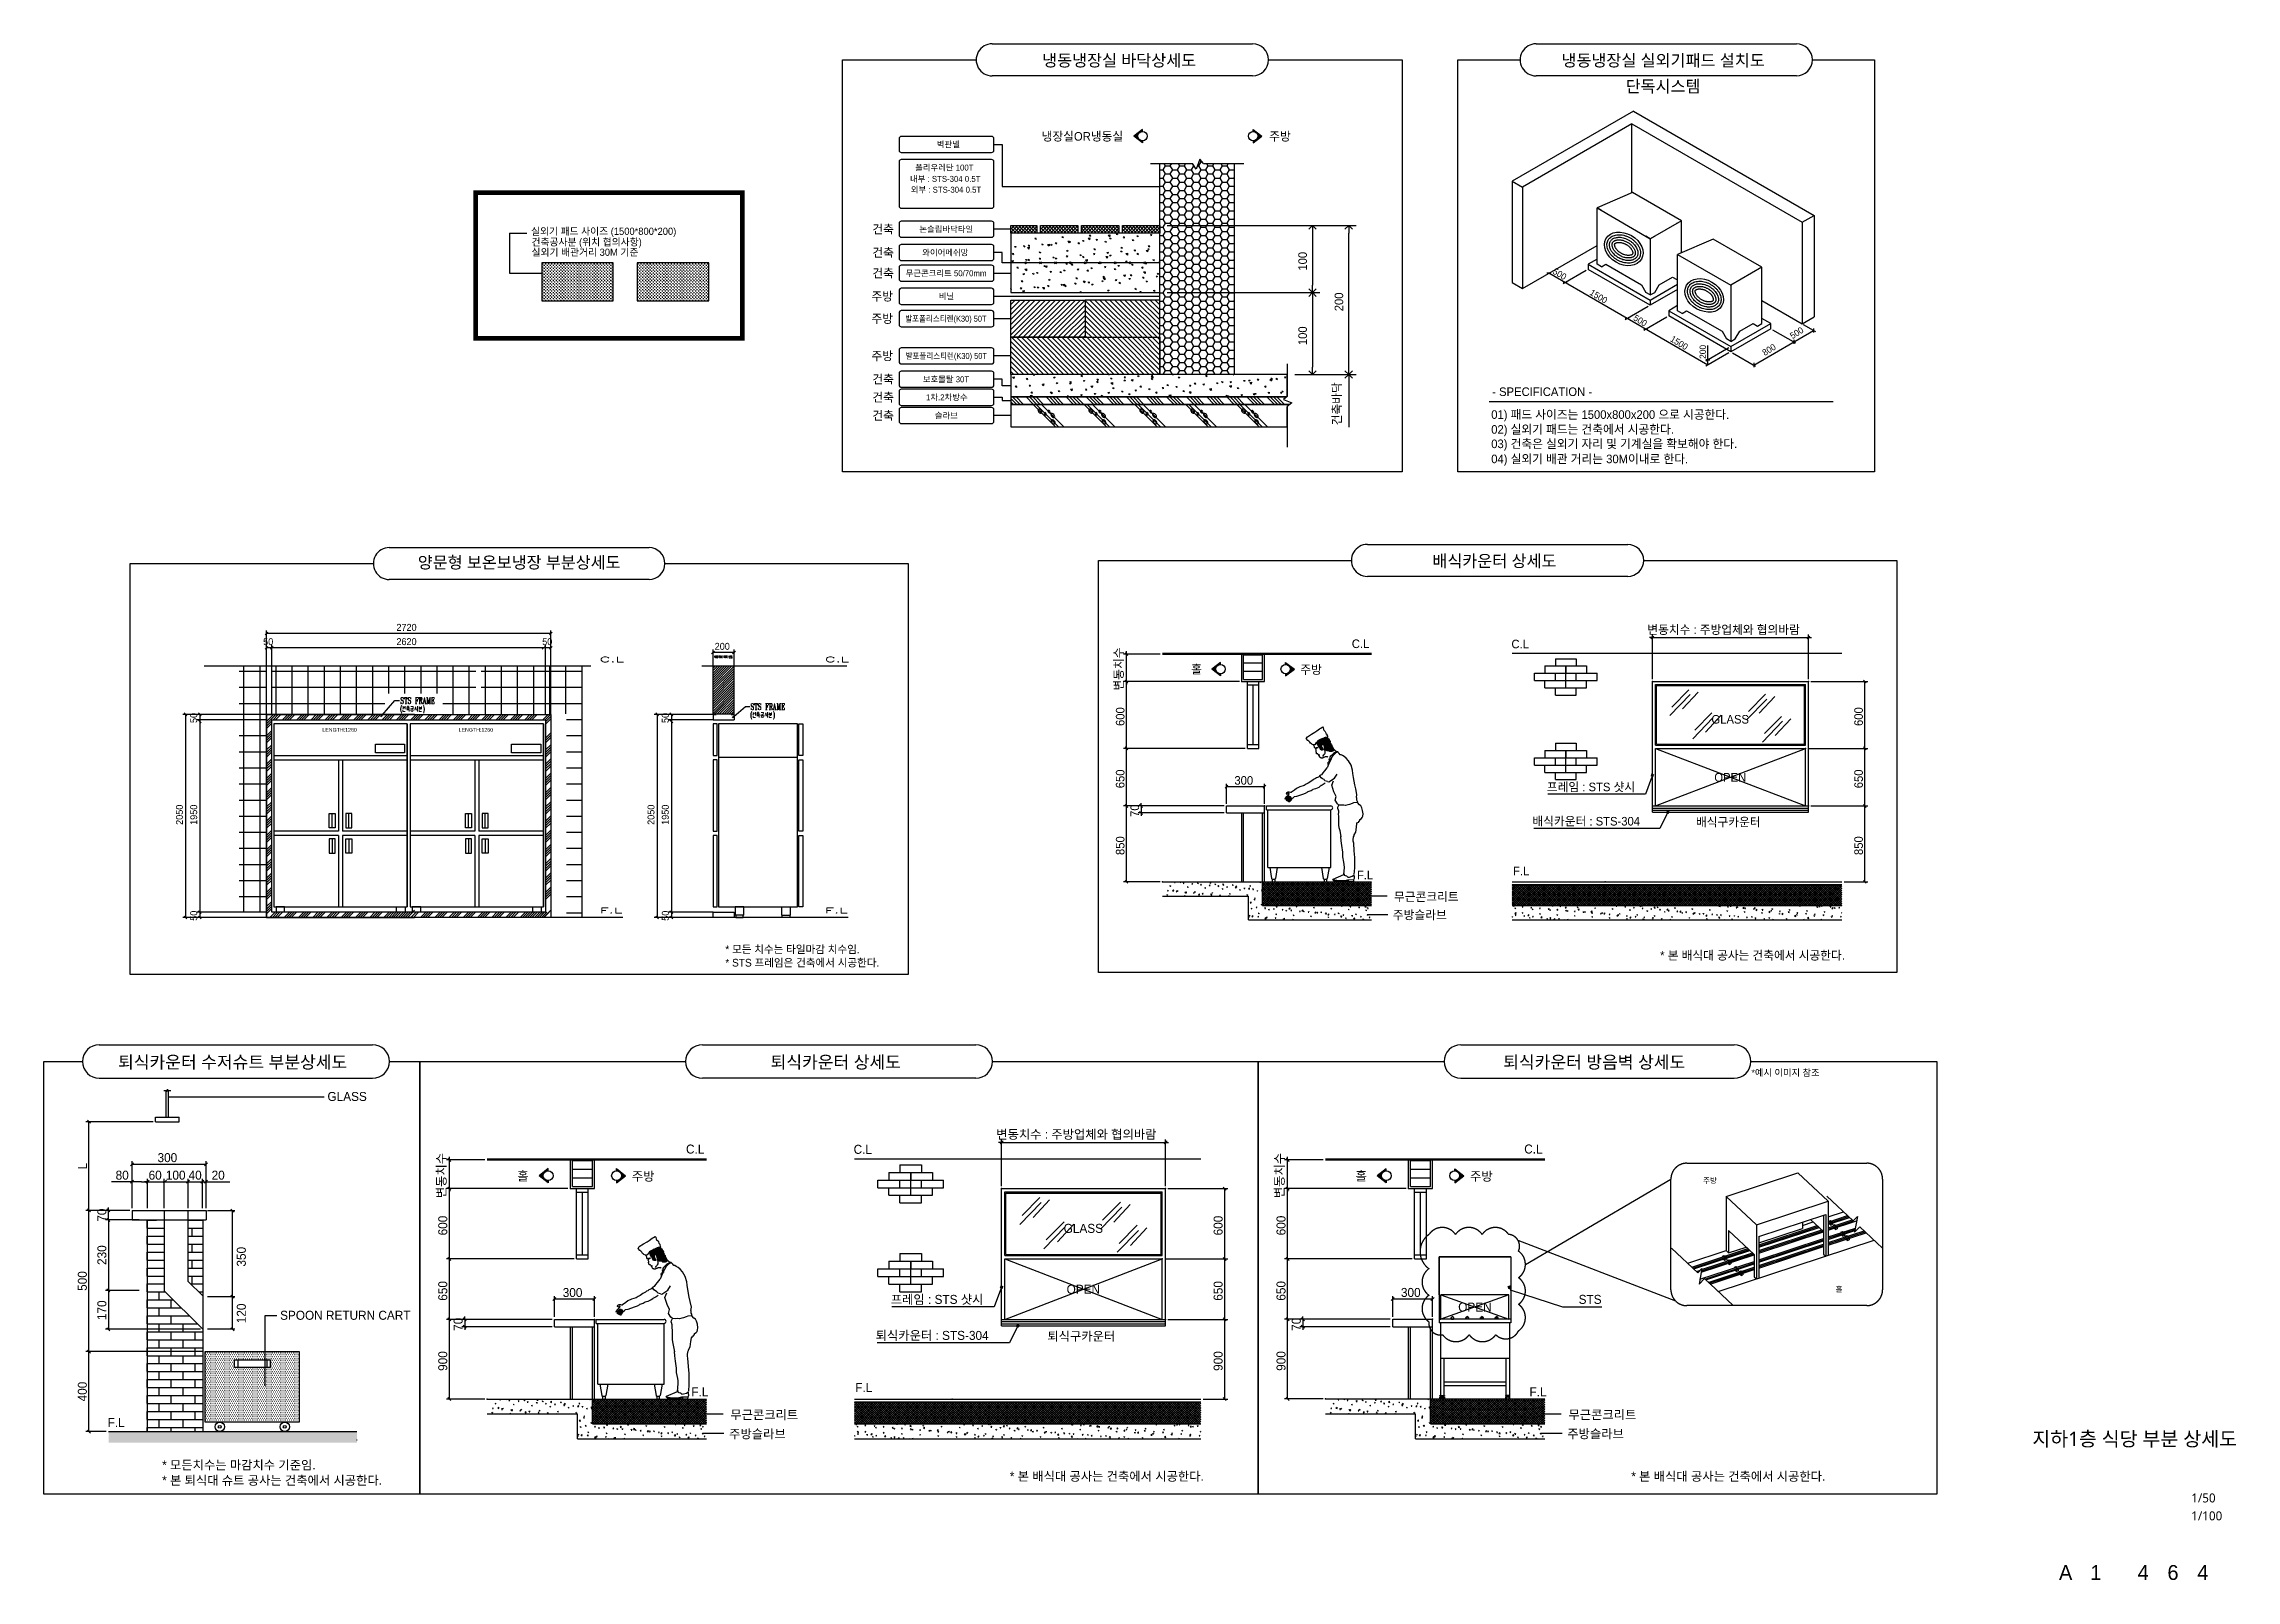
# Model space of a CAD drawing. Header units: millimetres. Extents: x 64500 to 245413, y 550 to 33013.
# Drawn here: x 208651 to 245413, y 930 to 26694 of the extents above; entities that cross this region are included whole.
import ezdxf
from ezdxf.enums import TextEntityAlignment as Align

# ---------------------------------------------------------------- set-up
doc = ezdxf.new("R2010")
doc.units = ezdxf.units.MM
doc.header["$LTSCALE"] = 150
doc.header["$MEASUREMENT"] = 0
doc.header["$PDSIZE"] = -10
doc.linetypes.add('CENTER', pattern=[2, 1.25, -0.25, 0.25, -0.25])
doc.linetypes.add('PHANTOM', pattern=[63.5, 31.75, -6.35, 6.35, -6.35, 6.35, -6.35])
doc.layers.get('0').update_dxf_attribs({"linetype": 'CONTINUOUS'})
doc.layers.get('Defpoints').update_dxf_attribs({"color": 171, "linetype": 'CONTINUOUS'})
for name, color, linetype in [('200-EquipID-2d', 7, 'CONTINUOUS'), ('I-con', 3, 'CONTINUOUS'), ('KITCHEN DIM', 7, 'CONTINUOUS'), ('Kitchen-Text', 6, 'CONTINUOUS'), ('Large_text', 7, 'CONTINUOUS'), ('NDIM', 7, 'CONTINUOUS'), ('SUNIL_BLOCK', 29, 'CONTINUOUS'), ('SUNIL_DIM', 252, 'CONTINUOUS'), ('TEXT-TITLE', 6, 'CONTINUOUS'), ('TEXT-기입', 6, 'CONTINUOUS')]:
    doc.layers.add(name, color=color, linetype=linetype)
doc.styles.add('CGS', font='cgse', dxfattribs={"bigfont": 'cgs'})
doc.styles.add('SI_TITLE_HAN', font='')
doc.styles.add('SUNIL', font='', dxfattribs={"width": 0.6, "height": 40})
doc.styles.add('SUNILMETAL_MEMO', font='', dxfattribs={"oblique": 0.6})
doc.styles.add('나눔바른고딕', font='NanumBarunGothic.ttf')
doc.styles.add('맑은고딕', font='')
doc.styles.add('선일금속', font='')
doc.styles.get('SI_TITLE_HAN').set_extended_font_data('Dotum')
doc.styles.get('SUNIL').set_extended_font_data('Dotum')
doc.styles.get('SUNILMETAL_MEMO').set_extended_font_data('Dotum')
doc.styles.get('맑은고딕').set_extended_font_data('Dotum')
doc.styles.get('선일금속').set_extended_font_data('Dotum')

msp = doc.modelspace()

# ---------------------------------------------------------------- texts
at = {"style": '선일금속'}
for s, height, p in [('벽판넬', 99.97, (223818.4, 25008.1)), ('논슬립바닥타일', 99.97, (223783.2, 23584.6)), ('와이어메쉬망', 99.97, (223767.5, 23194.3)), ('무근콘크리트 50/70mm', 99.968, (223780.1, 22847.3)), ('비닐', 99.97, (223787.2, 22459.9)), ('보호몰탈 30T', 99.97, (223778.9, 21068.9)), ('1차.2차방수', 99.97, (223793, 20766.4)), ('슬라브', 99.97, (223785.3, 20460.6))]:
    msp.add_text(s, height=height, dxfattribs=at).set_placement(p, align=Align.MIDDLE_CENTER)
for s, height, p in [('폴리우레탄 100T', 99.97, (223261.9, 24619.6)), ('내부 : STS-304 0.5T', 99.968, (223175.7, 24429.7)), ('외부 : STS-304 0.5T', 99.968, (223188.6, 24248.3))]:
    msp.add_text(s, height=height, dxfattribs=at).set_placement(p, align=Align.MIDDLE_LEFT)
for s, height, p in [('100', 144, (229831, 22891.4)), ('200', 144, (230439.6, 22209.9)), ('100', 144, (229831, 21641.8)), ('변동치수', 144, (226747, 15849.1)), ('50', 116.38, (211222.4, 15304.7)), ('50', 116.38, (219129.9, 15304.7)), ('600', 144, (226771.3, 15255)), ('600', 144, (239153.7, 15255)), ('650', 144, (226771.3, 14211.2)), ('650', 144, (239153.7, 14211.2)), ('2050', 116.38, (210982.9, 13596.9)), ('1950', 116.38, (211222.4, 13596.9)), ('2050', 116.38, (218890.4, 13596.9)), ('1950', 116.38, (219129.9, 13596.9)), ('70', 144, (227016.2, 13730.2)), ('850', 144, (226771.4, 13090.8)), ('850', 144, (239153.8, 13090.8)), ('50', 116.38, (211222.4, 11988.2)), ('50', 116.38, (219129.9, 11988.2))]:
    msp.add_text(s, height=height, rotation=90, dxfattribs=at).set_placement(p)
at = {"style": '선일금속', "width": 0.9}
for p in [(223776.5, 22085.1), (223782.9, 21460.3)]:
    msp.add_text('발포폴리스티렌(K30) 50T', height=99.968, dxfattribs=at).set_placement(p, align=Align.MIDDLE_CENTER)
at = {"style": '선일금속'}
msp.add_text('건축바닥', height=144, rotation=90, dxfattribs=at).set_placement((230333.6, 20657.5), align=Align.MIDDLE_CENTER)
for s, height, p in [('2720', 116.38, (214563.4, 16850.5)), ('변동치수 : 주방업체와 협의바람', 144, (235538.5, 16797.2)), ('50', 116.38, (212328.6, 16611)), ('2620', 116.38, (214563.4, 16611)), ('50', 116.38, (217007.8, 16611)), ('200', 116.38, (219900.1, 16532.4)), ('300', 144, (228615.2, 14270.4)), ('프레임 : STS 샷시', 144, (233854.6, 14160.2)), ('배식카운터 : STS-304', 144, (233612.4, 13585.6))]:
    msp.add_text(s, height=height, dxfattribs=at).set_placement(p)
at = {"lineweight": 0, "style": '선일금속'}
for p in [(213321.4, 15159), (215606.5, 15159)]:
    msp.add_text('LENGTH:1260', height=63.855, dxfattribs=at).set_placement(p)
at = {"layer": 'Large_text', "color": 30, "style": 'SUNIL'}
for s, rotation, p in [('500', 328.70857, (233941.5, 22849.3)), ('1500', 328.70857, (234560.8, 22495)), ('500', 328.70857, (235292.4, 22069.3)), ('1500', 328.70857, (235911.7, 21715.1)), ('500', 31.97945, (237973.2, 21739.3)), ('200', 90.07339, (236522.6, 21411)), ('800', 31.97945, (237509.4, 21457.7))]:
    msp.add_text(s, height=107.33, rotation=rotation, dxfattribs=at).set_placement(p)
at = {"layer": 'SUNIL_BLOCK', "color": 7}
for s, height, style, p in [('냉동냉장실 바닥상세도', 200, '선일금속', (226682.7, 26316.8)), ('냉동냉장실 실외기패드 설치도', 200, '선일금속', (235803.5, 26316.8)), ('단독시스템', 200, '선일금속', (235803.5, 25882.3)), ('양문형 보온보냉장 부분상세도', 199.546, 'SUNILMETAL_MEMO', (216621.6, 17897.8)), ('배식카운터 상세도', 200, '선일금속', (232975.4, 17922.2))]:
    msp.add_text(s, height=height, dxfattribs=dict(at, style=style)).set_placement(p, align=Align.CENTER)
at = {"layer": 'SUNIL_BLOCK', "color": 7, "style": '선일금속'}
for s, p in [('냉장실OR냉동실', (226066.1, 25142.4)), ('주방', (229379.6, 25142.4))]:
    msp.add_text(s, height=144, dxfattribs=at).set_placement(p, align=Align.MIDDLE_CENTER)
for s, p in [('건축', (222544.4, 23584.6)), ('건축', (222544.4, 23194.3)), ('건축', (222544.4, 22847.3)), ('주방', (222528.7, 22459.9)), ('주방', (222528.7, 22085.1)), ('주방', (222528.7, 21460.3)), ('건축', (222544.4, 21068.9)), ('건축', (222544.4, 20766.4)), ('건축', (222544.4, 20460.6))]:
    msp.add_text(s, height=144, dxfattribs=at).set_placement(p, align=Align.MIDDLE_LEFT)
for s, height, p in [('- SPECIFICATION -', 144, (232938.2, 20788.4)), ('01) 패드 사이즈는 1500x800x200 으로 시공한다.', 144, (232921.8, 20405.3)), ('02) 실외기 패드는 건축에서 시공한다.', 144, (232921.8, 20156.7)), ('03) 건축은 실외기 자리 및 기계실을 확보해야 한다.', 144, (232921.8, 19914.6)), ('04) 실외기 배관 거리는 30M이내로 한다.', 144, (232921.8, 19661.2)), ('C.L', 144, (230583.8, 16561.6)), ('C.L', 144, (233260.5, 16557.2)), ('홀', 144, (227889.6, 16132.6)), ('주방', 144, (229719.4, 16127.8)), ('GLASS', 144, (236614.9, 15294.8)), ('OPEN', 144, (236662.4, 14322.1)), ('배식구카운터', 144, (236354.1, 13571.6)), ('F.L', 144, (233286.3, 12752.9)), ('F.L', 144, (230669.4, 12683.8)), ('주방슬라브', 144, (231272.4, 12013.7)), ('무근콘크리트', 144, (231291, 12318.6)), ('* 모든 치수는 타일마감 치수임.', 129.6, (220078.4, 11445)), ('* 본 배식대 공사는 건축에서 시공한다.', 144, (235754.9, 11335.6)), ('* STS 프레임은 건축에서 시공한다.', 129.6, (220078.4, 11220.3))]:
    msp.add_text(s, height=height, dxfattribs=at).set_placement(p)
at = {"layer": 'TEXT-TITLE', "style": '나눔바른고딕'}
msp.add_text('지하1층 식당 부분 상세도', height=240, dxfattribs=at).set_placement((243712.1, 3300), align=Align.MIDDLE_CENTER)
at = {"layer": 'TEXT-기입', "style": '나눔바른고딕'}
for s, p in [('1/50', (244660.2, 2188.9)), ('1/100', (244660.2, 1888.9))]:
    msp.add_text(s, height=150, dxfattribs=at).set_placement(p, align=Align.BOTTOM_LEFT)
at = {"layer": 'TEXT-기입', "style": 'CGS'}
for s, p in [('A', (242553.9, 1058.9)), ('1', (243060.2, 1058.9)), ('4', (243853.9, 1058.9)), ('6', (244353.9, 1058.9)), ('4', (244853.9, 1058.9))]:
    msp.add_text(s, height=250, dxfattribs=at).set_placement(p, align=Align.MIDDLE_CENTER)

# ---------------------------------------------------------------- blocks, each defined once
blk = doc.blocks.new('A$C58F52477')
at = {"layer": 'SUNIL_BLOCK'}
for points in [[(2559, 6455), (2559, 6498), (2377, 6357), (2559, 6216), (2559, 6259, -0.414214), (2462, 6357, -0.414214)], [(4022, 6357, -0.414214), (3924, 6259), (3924, 6216), (4106, 6357), (3924, 6498), (3924, 6455, -0.414214)]]:
    blk.add_hatch(color=256, dxfattribs=at).paths.add_polyline_path(points)
for p, q in [((11611, 7021), (11551, 7021)), ((11611, 6146), (11611, 7081)), ((11611, 7021), (14884, 7021)), ((14884, 6146), (14884, 7081)), ((14884, 7021), (14944, 7021)), ((1296, 6671), (527, 6671)), ((587, 6671), (587, 6731)), ((587, 6098), (587, 6671)), ((2955, 6098), (527, 6098)), ((2907, 6098), (527, 6098)), ((587, 4695), (587, 6098)), ((587, 6098), (587, 6038)), ((14932, 6098), (16125, 6098)), ((16065, 4695), (16065, 6098)), ((3075, 4695), (527, 4695)), ((3075, 4695), (527, 4695)), ((587, 3488), (587, 4695)), ((14867, 4695), (16125, 4695)), ((14867, 4695), (16125, 4695)), ((16065, 3488), (16065, 4695)), ((2685, 3536), (2685, 3953)), ((3481, 3536), (3481, 3953)), ((11590, 4075), (11465, 3736)), ((893, 3488), (893, 3548)), ((3481, 3893), (2685, 3893)), ((11330, 3736), (9421, 3736)), ((11465, 3736), (11330, 3736)), ((2637, 3488), (527, 3488)), ((2637, 3488), (527, 3488)), ((587, 1897), (587, 3488)), ((2637, 3488), (833, 3488)), ((2637, 3341), (833, 3341)), ((893, 3488), (893, 3341)), ((893, 3341), (893, 3281)), ((11907, 3304), (11768, 3017)), ((14932, 3488), (16125, 3488)), ((14932, 3488), (16125, 3488)), ((16065, 1897), (16065, 3488)), ((11630, 3017), (9125, 3017)), ((11768, 3017), (11630, 3017)), ((1296, 1897), (527, 1897)), ((15633, 1897), (16125, 1897))]:
    blk.add_line(p, q)
at = {"color": 0, "linetype": 'ByBlock', "lineweight": -2}
for p, q in [((11581, 6991), (11641, 7051)), ((14914, 7051), (14854, 6991)), ((557, 6701), (617, 6641)), ((617, 6068), (557, 6128)), ((617, 6068), (557, 6128)), ((16095, 6068), (16035, 6128)), ((557, 4725), (617, 4665)), ((617, 4665), (557, 4725)), ((16035, 4725), (16095, 4665)), ((16095, 4665), (16035, 4725)), ((11600, 4103), (11590, 4075)), ((557, 3518), (617, 3458)), ((617, 3458), (557, 3518)), ((863, 3518), (923, 3458)), ((2715, 3923), (2655, 3863)), ((3451, 3863), (3511, 3923)), ((16035, 3518), (16095, 3458)), ((16095, 3458), (16035, 3518)), ((923, 3311), (863, 3371)), ((11920, 3331), (11907, 3304)), ((557, 1927), (617, 1867)), ((16035, 1927), (16095, 1867))]:
    blk.add_line(p, q, dxfattribs=at)
at = {"color": 0}
for p, q in [((4554, 4692), (4564, 4705)), ((4556, 4684), (4577, 4711)), ((4576, 4698), (4587, 4713)), ((4591, 4706), (4597, 4714))]:
    blk.add_line(p, q, dxfattribs=at)
at = {"color": 0, "linetype": 'ByBlock'}
for points in [[(11572, 4113), (11593, 4169), (11628, 4092), (11649, 4149)], [(11893, 3344), (11919, 3398), (11947, 3317), (11973, 3371)]]:
    blk.add_solid(points, dxfattribs=at)
at = {"layer": 'Defpoints', "color": 0, "linetype": 'ByBlock'}
blk.add_point((15585, 1897), dxfattribs=at)
at = {"layer": 'SUNIL_BLOCK'}
for p, q in [((5638, 8971), (11094, 8971)), ((0, 0), (0, 8636)), ((0, 8636), (5303, 8636)), ((11429, 8636), (16732, 8636)), ((16732, 8636), (16732, 0)), ((11094, 8301), (5638, 8301)), ((1344, 6690), (5722, 6690)), ((1344, 6671), (5722, 6671)), ((3003, 6098), (3003, 6671)), ((3043, 6138), (3043, 6671)), ((3043, 6660), (3441, 6660)), ((3441, 6138), (3441, 6671)), ((3481, 6098), (3481, 6671)), ((8671, 6690), (15585, 6690)), ((9578, 6576), (10014, 6576)), ((9578, 6576), (9578, 6423)), ((10014, 6576), (10014, 6423)), ((2559, 6498), (2377, 6357)), ((2559, 6216), (2377, 6357)), ((2559, 6455), (2559, 6498)), ((2559, 6259), (2559, 6216)), ((3043, 6486), (3441, 6486)), ((3043, 6312), (3441, 6312)), ((3043, 6138), (3441, 6138)), ((3043, 6138), (3441, 6138)), ((3924, 6455), (3924, 6498)), ((3924, 6498), (4106, 6357)), ((3924, 6216), (4106, 6357)), ((3924, 6259), (3924, 6216)), ((9141, 6270), (10451, 6270)), ((9141, 6117), (9141, 6270)), ((9360, 6423), (10233, 6423)), ((9360, 6423), (9360, 6270)), ((9360, 6270), (10233, 6270)), ((9578, 6117), (9578, 6270)), ((9796, 5965), (9796, 6423)), ((9796, 6423), (9796, 6270)), ((9796, 6423), (9796, 6270)), ((10014, 6117), (10014, 6270)), ((10233, 6423), (10233, 6270)), ((10451, 6117), (10451, 6270)), ((3003, 6098), (3481, 6098)), ((3123, 4695), (3123, 6098)), ((3123, 6025), (3360, 6025)), ((3242, 4776), (3242, 6025)), ((3360, 4695), (3360, 6098)), ((9141, 6117), (10451, 6117)), ((9360, 5965), (9360, 6117)), ((9360, 5965), (10233, 5965)), ((9578, 5812), (9578, 5965)), ((9578, 5812), (10014, 5812)), ((9796, 5965), (9796, 6117)), ((9796, 5965), (9796, 6117)), ((10014, 5812), (10014, 5965)), ((10233, 5965), (10233, 6117)), ((11611, 6098), (14884, 6098)), ((11611, 3358), (11611, 6098)), ((11676, 6032), (14819, 6032)), ((11676, 4761), (11676, 6032)), ((11698, 6011), (14797, 6011)), ((11698, 4783), (11698, 6011)), ((12400, 5822), (11975, 5384)), ((12376, 5923), (12020, 5562)), ((12570, 5874), (12243, 5522)), ((14008, 5730), (13583, 5292)), ((13984, 5831), (13628, 5470)), ((14178, 5782), (13851, 5430)), ((14797, 4783), (14797, 6011)), ((14819, 4761), (14819, 6032)), ((14884, 3358), (14884, 6098)), ((12881, 5336), (12456, 4898)), ((12857, 5437), (12501, 5076)), ((13051, 5388), (12724, 5036)), ((14341, 5265), (13916, 4827)), ((14317, 5366), (13961, 5005)), ((14511, 5317), (14184, 4965)), ((4354, 4903), (4379, 4940)), ((4389, 4862), (4354, 4903)), ((4379, 4940), (4463, 4993)), ((4410, 4850), (4389, 4862)), ((4431, 4829), (4410, 4850)), ((4445, 4804), (4431, 4829)), ((4463, 4993), (4535, 5037)), ((4535, 5037), (4577, 5065)), ((4568, 4818), (4559, 4808)), ((4581, 4835), (4568, 4818)), ((4574, 4810), (4606, 4852)), ((4577, 5065), (4637, 5108)), ((4605, 4851), (4581, 4835)), ((4587, 4804), (4639, 4872)), ((4594, 4790), (4668, 4887)), ((4600, 4776), (4695, 4898)), ((4640, 4872), (4605, 4851)), ((4606, 4760), (4722, 4910)), ((4613, 4746), (4748, 4921)), ((4622, 4735), (4767, 4923)), ((4633, 4727), (4783, 4922)), ((4637, 5108), (4661, 5121)), ((4650, 4879), (4640, 4872)), ((4644, 4718), (4794, 4913)), ((4706, 4903), (4650, 4879)), ((4661, 5121), (4695, 5145)), ((4695, 5145), (4711, 5127)), ((4704, 4773), (4809, 4909)), ((4738, 4918), (4706, 4903)), ((4711, 5127), (4716, 5092)), ((4716, 5092), (4725, 5079)), ((4717, 4767), (4817, 4897)), ((4725, 5079), (4754, 5053)), ((4727, 4757), (4826, 4886)), ((4732, 4741), (4835, 4875)), ((4737, 4725), (4846, 4866)), ((4755, 4924), (4738, 4918)), ((4740, 4705), (4855, 4855)), ((4742, 4686), (4855, 4833)), ((4754, 5053), (4760, 5039)), ((4767, 4923), (4755, 4924)), ((4760, 5039), (4767, 5010)), ((4767, 5010), (4785, 4990)), ((4783, 4922), (4767, 4923)), ((4795, 4920), (4783, 4922)), ((4785, 4990), (4790, 4973)), ((4790, 4973), (4798, 4951)), ((4803, 4933), (4795, 4920)), ((4798, 4951), (4803, 4933)), ((4800, 4919), (4807, 4911)), ((4807, 4911), (4819, 4895)), ((4819, 4895), (4834, 4876)), ((4834, 4876), (4851, 4861)), ((4851, 4861), (4859, 4847)), ((4855, 4832), (4854, 4820)), ((4854, 4820), (4873, 4790)), ((4859, 4847), (4855, 4832)), ((3123, 4776), (3360, 4776)), ((3123, 4695), (3360, 4695)), ((4463, 4789), (4445, 4804)), ((4470, 4782), (4463, 4789)), ((4501, 4767), (4470, 4782)), ((4520, 4771), (4508, 4773)), ((4513, 4753), (4508, 4767)), ((4521, 4742), (4513, 4753)), ((4536, 4773), (4520, 4771)), ((4529, 4728), (4521, 4742)), ((4531, 4714), (4529, 4728)), ((4545, 4698), (4531, 4714)), ((4543, 4784), (4536, 4772)), ((4541, 4780), (4536, 4773)), ((4555, 4796), (4541, 4780)), ((4559, 4808), (4543, 4784)), ((4552, 4699), (4545, 4698)), ((4557, 4682), (4552, 4699)), ((4554, 4701), (4576, 4710)), ((4559, 4690), (4554, 4691)), ((4575, 4811), (4555, 4796)), ((4556, 4667), (4562, 4668)), ((4560, 4656), (4556, 4667)), ((4562, 4668), (4557, 4682)), ((4566, 4693), (4559, 4690)), ((4566, 4642), (4560, 4656)), ((4564, 4629), (4567, 4633)), ((4565, 4618), (4564, 4629)), ((4569, 4615), (4565, 4618)), ((4575, 4698), (4566, 4693)), ((4567, 4633), (4566, 4642)), ((4567, 4603), (4569, 4615)), ((4568, 4600), (4567, 4603)), ((4572, 4595), (4568, 4600)), ((4573, 4586), (4572, 4595)), ((4574, 4578), (4573, 4586)), ((4583, 4579), (4574, 4578)), ((4592, 4801), (4575, 4811)), ((4583, 4702), (4575, 4698)), ((4576, 4710), (4582, 4712)), ((4582, 4712), (4596, 4714)), ((4587, 4704), (4583, 4702)), ((4586, 4580), (4583, 4579)), ((4598, 4581), (4586, 4580)), ((4593, 4707), (4587, 4704)), ((4594, 4790), (4592, 4801)), ((4602, 4715), (4593, 4707)), ((4602, 4773), (4594, 4790)), ((4595, 4581), (4598, 4581)), ((4602, 4575), (4595, 4581)), ((4596, 4714), (4602, 4715)), ((4607, 4753), (4602, 4773)), ((4606, 4567), (4602, 4575)), ((4614, 4559), (4606, 4567)), ((4619, 4737), (4607, 4753)), ((4620, 4557), (4614, 4559)), ((4637, 4725), (4619, 4737)), ((4619, 4545), (4627, 4555)), ((4626, 4534), (4619, 4545)), ((4624, 4555), (4620, 4557)), ((4640, 4528), (4626, 4534)), ((4627, 4555), (4633, 4559)), ((4633, 4559), (4635, 4565)), ((4645, 4705), (4637, 4725)), ((4638, 4515), (4640, 4528)), ((4639, 4510), (4638, 4515)), ((4650, 4502), (4639, 4510)), ((4641, 4714), (4680, 4765)), ((4652, 4673), (4645, 4705)), ((4646, 4699), (4678, 4740)), ((4656, 4500), (4650, 4502)), ((4651, 4681), (4684, 4724)), ((4673, 4661), (4652, 4673)), ((4669, 4496), (4656, 4500)), ((4659, 4669), (4690, 4709)), ((4670, 4490), (4669, 4496)), ((4683, 4489), (4670, 4490)), ((4671, 4662), (4696, 4694)), ((4692, 4661), (4673, 4661)), ((4696, 4776), (4676, 4762)), ((4676, 4762), (4677, 4750)), ((4677, 4750), (4679, 4736)), ((4679, 4736), (4684, 4724)), ((4689, 4490), (4683, 4489)), ((4684, 4724), (4693, 4699)), ((4688, 4661), (4703, 4680)), ((4695, 4490), (4689, 4490)), ((4710, 4666), (4692, 4661)), ((4693, 4699), (4710, 4666)), ((4704, 4494), (4695, 4490)), ((4699, 4777), (4696, 4776)), ((4713, 4767), (4699, 4777)), ((4703, 4524), (4716, 4546)), ((4710, 4495), (4704, 4494)), ((4709, 4666), (4710, 4667)), ((4725, 4503), (4710, 4495)), ((4719, 4767), (4713, 4767)), ((4716, 4546), (4721, 4559)), ((4726, 4759), (4719, 4767)), ((4721, 4559), (4732, 4569)), ((4727, 4506), (4725, 4503)), ((4731, 4745), (4726, 4759)), ((4739, 4511), (4727, 4506)), ((4732, 4740), (4731, 4745)), ((4736, 4731), (4732, 4740)), ((4732, 4569), (4740, 4579)), ((4738, 4717), (4736, 4731)), ((4739, 4708), (4738, 4717)), ((4738, 4667), (4743, 4676)), ((4741, 4696), (4739, 4708)), ((4739, 4690), (4750, 4676)), ((4751, 4518), (4739, 4511)), ((4740, 4579), (4743, 4579)), ((4741, 4691), (4741, 4696)), ((4745, 4685), (4741, 4691)), ((4743, 4676), (4746, 4680)), ((4743, 4579), (4753, 4598)), ((4746, 4680), (4745, 4685)), ((4752, 4636), (4747, 4650)), ((4748, 4648), (4866, 4801)), ((4750, 4676), (4762, 4669)), ((4764, 4520), (4751, 4518)), ((4752, 4675), (4858, 4813)), ((4753, 4627), (4752, 4636)), ((4752, 4609), (4753, 4627)), ((4753, 4598), (4752, 4609)), ((4762, 4669), (4772, 4659)), ((4776, 4518), (4764, 4520)), ((4772, 4659), (4790, 4654)), ((4774, 4658), (4874, 4789)), ((4786, 4517), (4776, 4518)), ((4798, 4521), (4786, 4517)), ((4788, 4654), (4883, 4778)), ((4790, 4654), (4809, 4654)), ((4812, 4511), (4798, 4521)), ((4805, 4654), (4891, 4764)), ((4809, 4654), (4826, 4647)), ((4819, 4355), (4815, 4403)), ((4820, 4650), (4892, 4743)), ((4844, 4396), (4821, 4357)), ((4826, 4647), (4840, 4640)), ((4831, 4407), (4845, 4440)), ((4833, 4644), (4903, 4735)), ((4845, 4440), (4839, 4478)), ((4840, 4640), (4848, 4639)), ((4864, 4444), (4844, 4396)), ((4847, 4639), (4912, 4724)), ((4848, 4639), (4888, 4638)), ((4850, 4503), (4849, 4488)), ((4849, 4488), (4854, 4483)), ((4860, 4522), (4850, 4503)), ((4854, 4483), (4856, 4456)), ((4856, 4456), (4857, 4444)), ((4857, 4444), (4860, 4427)), ((4884, 4546), (4860, 4522)), ((4864, 4638), (4919, 4710)), ((4876, 4476), (4864, 4444)), ((4873, 4790), (4884, 4777)), ((4885, 4488), (4876, 4476)), ((4881, 4638), (4926, 4696)), ((4884, 4777), (4893, 4760)), ((4916, 4576), (4884, 4546)), ((4886, 4504), (4885, 4488)), ((4905, 4535), (4886, 4504)), ((4888, 4638), (4901, 4638)), ((4894, 4751), (4890, 4733)), ((4893, 4760), (4894, 4751)), ((4909, 4730), (4895, 4743)), ((4899, 4638), (4932, 4682)), ((4901, 4638), (4916, 4644)), ((4954, 4583), (4905, 4535)), ((4935, 4677), (4909, 4730)), ((4926, 4588), (4915, 4578)), ((4916, 4644), (4935, 4654)), ((4965, 4609), (4926, 4589)), ((4956, 4657), (4935, 4677)), ((4935, 4654), (4939, 4658)), ((4939, 4658), (4942, 4662)), ((4942, 4662), (4944, 4667)), ((4979, 4605), (4954, 4583)), ((4974, 4638), (4956, 4657)), ((4982, 4618), (4965, 4609)), ((4991, 4632), (4974, 4638)), ((5013, 4613), (4979, 4605)), ((5005, 4626), (4982, 4618)), ((5008, 4622), (4991, 4632)), ((5022, 4616), (5008, 4627)), ((5028, 4609), (5013, 4613)), ((5045, 4587), (5028, 4609)), ((5067, 4561), (5045, 4587)), ((5087, 4562), (5067, 4561)), ((5112, 4546), (5087, 4562)), ((5153, 4523), (5112, 4546)), ((5194, 4491), (5153, 4523)), ((5243, 4437), (5194, 4491)), ((5295, 4347), (5243, 4437)), ((9141, 4498), (10451, 4498)), ((9141, 4345), (9141, 4498)), ((9360, 4651), (10233, 4651)), ((9360, 4651), (9360, 4498)), ((9360, 4498), (10233, 4498)), ((9578, 4804), (10014, 4804)), ((9578, 4804), (9578, 4651)), ((9578, 4345), (9578, 4498)), ((9796, 4193), (9796, 4651)), ((9796, 4651), (9796, 4498)), ((9796, 4651), (9796, 4498)), ((10014, 4804), (10014, 4651)), ((10014, 4345), (10014, 4498)), ((10233, 4651), (10233, 4498)), ((10451, 4345), (10451, 4498)), ((11676, 4761), (14819, 4761)), ((11676, 4695), (14819, 3488)), ((11676, 3488), (14819, 4695)), ((11676, 4695), (14819, 4695)), ((11676, 4695), (14819, 4695)), ((11676, 3488), (11676, 4695)), ((11698, 4783), (14797, 4783)), ((14819, 3488), (14819, 4695)), ((4357, 3944), (4316, 3919)), ((4395, 3963), (4357, 3944)), ((4449, 4003), (4395, 3963)), ((4503, 4033), (4449, 4003)), ((4525, 4050), (4503, 4033)), ((4550, 4061), (4525, 4050)), ((4572, 4075), (4550, 4061)), ((4610, 4092), (4572, 4075)), ((4630, 4106), (4610, 4092)), ((4652, 4131), (4630, 4117)), ((4630, 4117), (4649, 4111)), ((4666, 4081), (4648, 4108)), ((4674, 4142), (4652, 4131)), ((4662, 3941), (4662, 3935)), ((4700, 4060), (4666, 4081)), ((4703, 4182), (4674, 4142)), ((4712, 3939), (4690, 3923)), ((4731, 4041), (4700, 4060)), ((4736, 4222), (4703, 4182)), ((4753, 3967), (4712, 3939)), ((4748, 4017), (4731, 4041)), ((4791, 4291), (4736, 4222)), ((4801, 3998), (4749, 4014)), ((4823, 4357), (4792, 4289)), ((4801, 4001), (4829, 3994)), ((4829, 3994), (4950, 4073)), ((4890, 3926), (4925, 4016)), ((4950, 4073), (5002, 4156)), ((5325, 4239), (5295, 4347)), ((5334, 4168), (5325, 4239)), ((5344, 4082), (5334, 4168)), ((5373, 3931), (5344, 4082)), ((9141, 4345), (10451, 4345)), ((9360, 4193), (9360, 4345)), ((9360, 4193), (10233, 4193)), ((9578, 4040), (9578, 4193)), ((9578, 4040), (10014, 4040)), ((9796, 4193), (9796, 4345)), ((9796, 4193), (9796, 4345)), ((10014, 4040), (10014, 4193)), ((10233, 4193), (10233, 4345)), ((3917, 3641), (3924, 3659)), ((3923, 3624), (3917, 3641)), ((3936, 3635), (3923, 3624)), ((3924, 3659), (3931, 3673)), ((3931, 3673), (3985, 3724)), ((3955, 3664), (3936, 3635)), ((3938, 3603), (3948, 3620)), ((3954, 3602), (3938, 3603)), ((3943, 3755), (3949, 3772)), ((3948, 3731), (3943, 3755)), ((3977, 3748), (3948, 3731)), ((3948, 3620), (3971, 3649)), ((3949, 3772), (3974, 3783)), ((3973, 3628), (3954, 3602)), ((3971, 3675), (3955, 3664)), ((3966, 3590), (3969, 3602)), ((3966, 3587), (3966, 3590)), ((3981, 3590), (3966, 3587)), ((3969, 3602), (3985, 3619)), ((3984, 3686), (3971, 3675)), ((3971, 3649), (3981, 3669)), ((3989, 3648), (3973, 3628)), ((3974, 3783), (4000, 3782)), ((3992, 3753), (3977, 3748)), ((3981, 3669), (4003, 3691)), ((3997, 3607), (3981, 3590)), ((4003, 3694), (3984, 3686)), ((3985, 3724), (3998, 3733)), ((3985, 3619), (4034, 3688)), ((3987, 3581), (3997, 3592)), ((3994, 3578), (3987, 3581)), ((4034, 3688), (3989, 3648)), ((3998, 3733), (3992, 3753)), ((3999, 3575), (3994, 3578)), ((4020, 3633), (3997, 3607)), ((3997, 3592), (4000, 3598)), ((4003, 3575), (3999, 3575)), ((4000, 3782), (4024, 3778)), ((4000, 3598), (4003, 3601)), ((4003, 3691), (4003, 3694)), ((4003, 3601), (4013, 3609)), ((4015, 3589), (4003, 3575)), ((4013, 3609), (4020, 3621)), ((4022, 3589), (4015, 3589)), ((4027, 3644), (4020, 3633)), ((4020, 3621), (4026, 3626)), ((4029, 3597), (4022, 3589)), ((4024, 3778), (4046, 3778)), ((4026, 3626), (4043, 3652)), ((4033, 3653), (4027, 3644)), ((4031, 3597), (4029, 3597)), ((4038, 3614), (4031, 3597)), ((4039, 3658), (4033, 3653)), ((4045, 3623), (4038, 3614)), ((4049, 3667), (4039, 3658)), ((4043, 3652), (4049, 3667)), ((4048, 3629), (4045, 3623)), ((4110, 3823), (4046, 3778)), ((4064, 3643), (4048, 3629)), ((4074, 3654), (4064, 3643)), ((4086, 3666), (4074, 3654)), ((4099, 3680), (4086, 3666)), ((4149, 3684), (4099, 3680)), ((4152, 3857), (4110, 3823)), ((4276, 3730), (4149, 3684)), ((4224, 3889), (4152, 3857)), ((4316, 3919), (4224, 3889)), ((4335, 3749), (4276, 3730)), ((4383, 3780), (4335, 3749)), ((4455, 3807), (4383, 3785)), ((4383, 3785), (4383, 3780)), ((4478, 3821), (4455, 3807)), ((4494, 3832), (4478, 3821)), ((4550, 3845), (4494, 3832)), ((4616, 3875), (4550, 3848)), ((4550, 3848), (4550, 3845)), ((4649, 3900), (4616, 3875)), ((4690, 3923), (4649, 3906)), ((4936, 3785), (4890, 3926)), ((4981, 3686), (4936, 3785)), ((4962, 3608), (4981, 3686)), ((5011, 3532), (4962, 3608)), ((5041, 3505), (5011, 3532)), ((5020, 3463), (5042, 3503)), ((5041, 3507), (5032, 3501)), ((5108, 3502), (5043, 3505)), ((5144, 3503), (5108, 3502)), ((5181, 3501), (5144, 3503)), ((5226, 3509), (5181, 3501)), ((5259, 3521), (5226, 3509)), ((5315, 3540), (5259, 3521)), ((5345, 3552), (5315, 3540)), ((5427, 3560), (5345, 3552)), ((5393, 3848), (5373, 3931)), ((5418, 3730), (5393, 3848)), ((5407, 3665), (5407, 3615)), ((5407, 3615), (5427, 3577)), ((5408, 3665), (5418, 3730)), ((5427, 3577), (5417, 3560)), ((5470, 3510), (5427, 3560)), ((5497, 3490), (5470, 3510)), ((2685, 3488), (3481, 3488)), ((2685, 3341), (2685, 3488)), ((2685, 3341), (3481, 3341)), ((3003, 1897), (3003, 3341)), ((3043, 1897), (3043, 3341)), ((3441, 1897), (3441, 3341)), ((3481, 3341), (3481, 3488)), ((3481, 1897), (3481, 3341)), ((3520, 3488), (4873, 3488)), ((3520, 3409), (3520, 3488)), ((3520, 3409), (4873, 3409)), ((3550, 2196), (3550, 3409)), ((4873, 2196), (4873, 3409)), ((5015, 3430), (5020, 3463)), ((5015, 3430), (5029, 3387)), ((5031, 3348), (5028, 3319)), ((5028, 3319), (5032, 3273)), ((5029, 3387), (5031, 3356)), ((5031, 3356), (5031, 3348)), ((5032, 3273), (5035, 3085)), ((5035, 3085), (5040, 3038)), ((5406, 3046), (5419, 3122)), ((5419, 3122), (5433, 3140)), ((5433, 3140), (5455, 3152)), ((5455, 3152), (5459, 3172)), ((5459, 3172), (5477, 3178)), ((5477, 3178), (5482, 3205)), ((5482, 3205), (5512, 3226)), ((5521, 3451), (5497, 3490)), ((5512, 3226), (5531, 3245)), ((5538, 3394), (5521, 3451)), ((5531, 3245), (5539, 3277)), ((5546, 3321), (5538, 3394)), ((5539, 3277), (5546, 3321)), ((11611, 3488), (14884, 3488)), ((11611, 3445), (14884, 3445)), ((11611, 3401), (14884, 3401)), ((11611, 3358), (14884, 3358)), ((5040, 3038), (5056, 2971)), ((5056, 2971), (5080, 2841)), ((5085, 2757), (5078, 2845)), ((5098, 2656), (5085, 2757)), ((5120, 2517), (5098, 2656)), ((5338, 2778), (5347, 2840)), ((5343, 2752), (5338, 2778)), ((5350, 2711), (5343, 2752)), ((5347, 2840), (5359, 2865)), ((5358, 2550), (5350, 2711)), ((5359, 2865), (5362, 2880)), ((5362, 2880), (5396, 2939)), ((5396, 2939), (5406, 3046)), ((3550, 2196), (4873, 2196)), ((3590, 2196), (3628, 1965)), ((3749, 2196), (3711, 1965)), ((4674, 2196), (4712, 1965)), ((4833, 2196), (4795, 1965)), ((5123, 2462), (5120, 2517)), ((5122, 2436), (5123, 2462)), ((5123, 2425), (5122, 2436)), ((5145, 2310), (5123, 2425)), ((5142, 2049), (5155, 2201)), ((5151, 2262), (5145, 2310)), ((5155, 2201), (5151, 2262)), ((5372, 2410), (5358, 2550)), ((5364, 2054), (5373, 2188)), ((5376, 2258), (5372, 2410)), ((5373, 2188), (5376, 2258)), ((1344, 1897), (3441, 1897)), ((1499, 1811), (1517, 1818)), ((1499, 1811), (1512, 1802)), ((1512, 1802), (1517, 1818)), ((1595, 1884), (1607, 1897)), ((1595, 1884), (1610, 1882)), ((1611, 1882), (1608, 1897)), ((1712, 1893), (1724, 1897)), ((1712, 1893), (1725, 1884)), ((1725, 1884), (1730, 1897)), ((1777, 1868), (1789, 1882)), ((1777, 1868), (1792, 1866)), ((1793, 1866), (1790, 1882)), ((1864, 1791), (1882, 1797)), ((1864, 1790), (1877, 1782)), ((1877, 1782), (1882, 1797)), ((1959, 1852), (1972, 1866)), ((1960, 1852), (1975, 1850)), ((1975, 1850), (1972, 1866)), ((2077, 1873), (2095, 1879)), ((2077, 1872), (2090, 1864)), ((2090, 1864), (2095, 1879)), ((2142, 1836), (2154, 1850)), ((2142, 1836), (2157, 1834)), ((2157, 1834), (2154, 1850)), ((2229, 1770), (2247, 1777)), ((2229, 1770), (2242, 1762)), ((2242, 1762), (2247, 1777)), ((2324, 1820), (2336, 1834)), ((2324, 1820), (2339, 1818)), ((2334, 1876), (2354, 1897)), ((2334, 1876), (2357, 1872)), ((2340, 1818), (2337, 1834)), ((2356, 1873), (2354, 1897)), ((2442, 1852), (2460, 1859)), ((2443, 1852), (2455, 1843)), ((2455, 1843), (2460, 1859)), ((2506, 1804), (2518, 1818)), ((2506, 1804), (2521, 1802)), ((2522, 1802), (2519, 1818)), ((2594, 1750), (2612, 1757)), ((2605, 1834), (2625, 1855)), ((2605, 1834), (2628, 1830)), ((2607, 1741), (2612, 1757)), ((2627, 1830), (2625, 1855)), ((2688, 1788), (2700, 1803)), ((2688, 1788), (2703, 1787)), ((2704, 1786), (2701, 1802)), ((2807, 1832), (2825, 1839)), ((2808, 1832), (2820, 1823)), ((2820, 1823), (2825, 1838)), ((2870, 1772), (2883, 1787)), ((2870, 1772), (2886, 1771)), ((2876, 1792), (2896, 1813)), ((2876, 1792), (2899, 1788)), ((2886, 1771), (2883, 1786)), ((2899, 1788), (2896, 1813)), ((3052, 1756), (3065, 1771)), ((3053, 1756), (3068, 1755)), ((3068, 1755), (3065, 1771)), ((3147, 1750), (3167, 1771)), ((3170, 1746), (3167, 1771)), ((3172, 1812), (3190, 1818)), ((3173, 1811), (3185, 1803)), ((3185, 1803), (3190, 1818)), ((3235, 1740), (3247, 1755)), ((3251, 1739), (3248, 1755)), ((3386, 1893), (3396, 1897)), ((3386, 1893), (3399, 1885)), ((3399, 1885), (3403, 1897)), ((3441, 1897), (5722, 1897)), ((3441, 1400), (3441, 1897)), ((3441, 1895), (3443, 1897)), ((3441, 1850), (3488, 1897)), ((3441, 1806), (3533, 1897)), ((3441, 1761), (3577, 1897)), ((3441, 1716), (3622, 1897)), ((3441, 1671), (3667, 1897)), ((3441, 1626), (3712, 1897)), ((3441, 1581), (3757, 1897)), ((3441, 1536), (3802, 1897)), ((3441, 1491), (3847, 1897)), ((3441, 1446), (3892, 1897)), ((3441, 1401), (3937, 1897)), ((3894, 1400), (3441, 1854)), ((3850, 1400), (3441, 1809)), ((3805, 1400), (3441, 1764)), ((3939, 1400), (3442, 1897)), ((3484, 1400), (3982, 1897)), ((3984, 1400), (3487, 1897)), ((3529, 1400), (4027, 1897)), ((4029, 1400), (3532, 1897)), ((3574, 1400), (4071, 1897)), ((4074, 1400), (3577, 1897)), ((3619, 1400), (4116, 1897)), ((4119, 1400), (3622, 1897)), ((3638, 1957), (3701, 1957)), ((3645, 1957), (3645, 1907)), ((3664, 1400), (4161, 1897)), ((4164, 1400), (3667, 1897)), ((3694, 1957), (3694, 1907)), ((3709, 1400), (4206, 1897)), ((4209, 1400), (3712, 1897)), ((3754, 1400), (4251, 1897)), ((4254, 1400), (3756, 1897)), ((3799, 1400), (4296, 1897)), ((4299, 1400), (3801, 1897)), ((3844, 1400), (4341, 1897)), ((4343, 1400), (3846, 1897)), ((3889, 1400), (4386, 1897)), ((4388, 1400), (3891, 1897)), ((3933, 1400), (4431, 1897)), ((4433, 1400), (3936, 1897)), ((3978, 1400), (4476, 1897)), ((4478, 1400), (3981, 1897)), ((4023, 1400), (4520, 1897)), ((4523, 1400), (4026, 1897)), ((4068, 1400), (4565, 1897)), ((4568, 1400), (4071, 1897)), ((4113, 1400), (4610, 1897)), ((4613, 1400), (4116, 1897)), ((4158, 1400), (4655, 1897)), ((4658, 1400), (4161, 1897)), ((4203, 1400), (4700, 1897)), ((4703, 1400), (4205, 1897)), ((4248, 1400), (4745, 1897)), ((4748, 1400), (4250, 1897)), ((4293, 1400), (4790, 1897)), ((4792, 1400), (4295, 1897)), ((4338, 1400), (4835, 1897)), ((4837, 1400), (4340, 1897)), ((4382, 1400), (4880, 1897)), ((4882, 1400), (4385, 1897)), ((4427, 1400), (4925, 1897)), ((4927, 1400), (4430, 1897)), ((4472, 1400), (4969, 1897)), ((4972, 1400), (4475, 1897)), ((4517, 1400), (5014, 1897)), ((5017, 1400), (4520, 1897)), ((4562, 1400), (5059, 1897)), ((5062, 1400), (4565, 1897)), ((4607, 1400), (5104, 1897)), ((5107, 1400), (4610, 1897)), ((4652, 1400), (5149, 1897)), ((5152, 1400), (4655, 1897)), ((4697, 1400), (5194, 1897)), ((5197, 1400), (4699, 1897)), ((4722, 1957), (4785, 1957)), ((4729, 1957), (4729, 1907)), ((4738, 1897), (4768, 1897)), ((4742, 1400), (5239, 1897)), ((5242, 1400), (4744, 1897)), ((4778, 1957), (4778, 1907)), ((4787, 1400), (5284, 1897)), ((5286, 1400), (4789, 1897)), ((4831, 1400), (5329, 1897)), ((5331, 1400), (4834, 1897)), ((4876, 1400), (5374, 1897)), ((5376, 1400), (4879, 1897)), ((4914, 1942), (4921, 1952)), ((4948, 1908), (4914, 1942)), ((4921, 1952), (5142, 2049)), ((4921, 1400), (5418, 1897)), ((5421, 1400), (4924, 1897)), ((4931, 1947), (4931, 1953)), ((4938, 1938), (4931, 1947)), ((4956, 1928), (4938, 1938)), ((5178, 1903), (4948, 1908)), ((4993, 1924), (4956, 1928)), ((4966, 1400), (5463, 1897)), ((5466, 1400), (4969, 1897)), ((5104, 1917), (4993, 1924)), ((5011, 1400), (5508, 1897)), ((5511, 1400), (5014, 1897)), ((5056, 1400), (5553, 1897)), ((5556, 1400), (5059, 1897)), ((5101, 1400), (5598, 1897)), ((5166, 1922), (5104, 1917)), ((5601, 1400), (5104, 1897)), ((5146, 1400), (5643, 1897)), ((5150, 2065), (5148, 2046)), ((5148, 2046), (5153, 2038)), ((5646, 1400), (5148, 1897)), ((5153, 2038), (5169, 2030)), ((5218, 1933), (5166, 1922)), ((5169, 2030), (5201, 2021)), ((5232, 1920), (5178, 1903)), ((5191, 1400), (5688, 1897)), ((5691, 1400), (5193, 1897)), ((5201, 2021), (5221, 2005)), ((5248, 1935), (5218, 1933)), ((5221, 2005), (5227, 1996)), ((5227, 1996), (5261, 1999)), ((5250, 1917), (5232, 1920)), ((5236, 1400), (5722, 1886)), ((5722, 1414), (5238, 1897)), ((5349, 1938), (5248, 1935)), ((5252, 1897), (5250, 1917)), ((5343, 1904), (5252, 1897)), ((5261, 1999), (5321, 2017)), ((5280, 1400), (5722, 1842)), ((5722, 1459), (5283, 1897)), ((5321, 2017), (5355, 2039)), ((5325, 1400), (5722, 1797)), ((5722, 1504), (5328, 1897)), ((5349, 1937), (5343, 1904)), ((5358, 1966), (5349, 1937)), ((5355, 2039), (5357, 2012)), ((5357, 2012), (5358, 1966)), ((5370, 1400), (5722, 1752)), ((5722, 1548), (5373, 1897)), ((5719, 1597), (5418, 1897)), ((5722, 1638), (5463, 1897)), ((5722, 1683), (5508, 1897)), ((5722, 1728), (5553, 1897)), ((5722, 1773), (5597, 1897)), ((5722, 1818), (5642, 1897)), ((5722, 1863), (5687, 1897)), ((8671, 1897), (15585, 1897)), ((8671, 1843), (15585, 1843)), ((8671, 1812), (8701, 1843)), ((8671, 1767), (8746, 1843)), ((8671, 1723), (8791, 1843)), ((8671, 1678), (8836, 1843)), ((8671, 1633), (8881, 1843)), ((8671, 1588), (8926, 1843)), ((8671, 1543), (8971, 1843)), ((8671, 1498), (9016, 1843)), ((8671, 1453), (9060, 1843)), ((8671, 1408), (9105, 1843)), ((9073, 1400), (8671, 1802)), ((9028, 1400), (8671, 1757)), ((9118, 1400), (8675, 1843)), ((8708, 1400), (9150, 1843)), ((9163, 1400), (8720, 1843)), ((8752, 1400), (9195, 1843)), ((9207, 1400), (8765, 1843)), ((8797, 1400), (9240, 1843)), ((9252, 1400), (8810, 1843)), ((8842, 1400), (9285, 1843)), ((9297, 1400), (8855, 1843)), ((8887, 1400), (9330, 1843)), ((9342, 1400), (8899, 1843)), ((8932, 1400), (9375, 1843)), ((9387, 1400), (8944, 1843)), ((8977, 1400), (9420, 1843)), ((9432, 1400), (8989, 1843)), ((9022, 1400), (9465, 1843)), ((9477, 1400), (9034, 1843)), ((9067, 1400), (9509, 1843)), ((9522, 1400), (9079, 1843)), ((9112, 1400), (9554, 1843)), ((9567, 1400), (9124, 1843)), ((9157, 1400), (9599, 1843)), ((9612, 1400), (9169, 1843)), ((9201, 1400), (9644, 1843)), ((9656, 1400), (9214, 1843)), ((9246, 1400), (9689, 1843)), ((9701, 1400), (9259, 1843)), ((9291, 1400), (9734, 1843)), ((9746, 1400), (9304, 1843)), ((9336, 1400), (9779, 1843)), ((9791, 1400), (9349, 1843)), ((9381, 1400), (9824, 1843)), ((9836, 1400), (9393, 1843)), ((9426, 1400), (9869, 1843)), ((9881, 1400), (9438, 1843)), ((9471, 1400), (9914, 1843)), ((9926, 1400), (9483, 1843)), ((9516, 1400), (9958, 1843)), ((9971, 1400), (9528, 1843)), ((9561, 1400), (10003, 1843)), ((10016, 1400), (9573, 1843)), ((9606, 1400), (10048, 1843)), ((10061, 1400), (9618, 1843)), ((9650, 1400), (10093, 1843)), ((10105, 1400), (9663, 1843)), ((9695, 1400), (10138, 1843)), ((10150, 1400), (9708, 1843)), ((9740, 1400), (10183, 1843)), ((10195, 1400), (9753, 1843)), ((9785, 1400), (10228, 1843)), ((10240, 1400), (9798, 1843)), ((9830, 1400), (10273, 1843)), ((10285, 1400), (9842, 1843)), ((9875, 1400), (10318, 1843)), ((10330, 1400), (9887, 1843)), ((9920, 1400), (10363, 1843)), ((10375, 1400), (9932, 1843)), ((9965, 1400), (10407, 1843)), ((10420, 1400), (9977, 1843)), ((10010, 1400), (10452, 1843)), ((10465, 1400), (10022, 1843)), ((10055, 1400), (10497, 1843)), ((10510, 1400), (10067, 1843)), ((10099, 1400), (10542, 1843)), ((10554, 1400), (10112, 1843)), ((10144, 1400), (10587, 1843)), ((10599, 1400), (10157, 1843)), ((10189, 1400), (10632, 1843)), ((10644, 1400), (10202, 1843)), ((10234, 1400), (10677, 1843)), ((10689, 1400), (10247, 1843)), ((10279, 1400), (10722, 1843)), ((10734, 1400), (10291, 1843)), ((10324, 1400), (10767, 1843)), ((10779, 1400), (10336, 1843)), ((10369, 1400), (10812, 1843)), ((10824, 1400), (10381, 1843)), ((10414, 1400), (10856, 1843)), ((10869, 1400), (10426, 1843)), ((10459, 1400), (10901, 1843)), ((10914, 1400), (10471, 1843)), ((10504, 1400), (10946, 1843)), ((10959, 1400), (10516, 1843)), ((10549, 1400), (10991, 1843)), ((11003, 1400), (10561, 1843)), ((10593, 1400), (11036, 1843)), ((11048, 1400), (10606, 1843)), ((10638, 1400), (11081, 1843)), ((11093, 1400), (10651, 1843)), ((10683, 1400), (11126, 1843)), ((11138, 1400), (10696, 1843)), ((10728, 1400), (11171, 1843)), ((11183, 1400), (10740, 1843)), ((10773, 1400), (11216, 1843)), ((11228, 1400), (10785, 1843)), ((10818, 1400), (11261, 1843)), ((11273, 1400), (10830, 1843)), ((10863, 1400), (11305, 1843)), ((11318, 1400), (10875, 1843)), ((10908, 1400), (11350, 1843)), ((11363, 1400), (10920, 1843)), ((10953, 1400), (11395, 1843)), ((11408, 1400), (10965, 1843)), ((10998, 1400), (11440, 1843)), ((11453, 1400), (11010, 1843)), ((11042, 1400), (11485, 1843)), ((11497, 1400), (11055, 1843)), ((11087, 1400), (11530, 1843)), ((11542, 1400), (11100, 1843)), ((11132, 1400), (11575, 1843)), ((11587, 1400), (11145, 1843)), ((11177, 1400), (11620, 1843)), ((11632, 1400), (11189, 1843)), ((11222, 1400), (11665, 1843)), ((11677, 1400), (11234, 1843)), ((11267, 1400), (11710, 1843)), ((11722, 1400), (11279, 1843)), ((11312, 1400), (11754, 1843)), ((11767, 1400), (11324, 1843)), ((11357, 1400), (11799, 1843)), ((11812, 1400), (11369, 1843)), ((11402, 1400), (11844, 1843)), ((11857, 1400), (11414, 1843)), ((11447, 1400), (11889, 1843)), ((11902, 1400), (11459, 1843)), ((11491, 1400), (11934, 1843)), ((11946, 1400), (11504, 1843)), ((11536, 1400), (11979, 1843)), ((11991, 1400), (11549, 1843)), ((11581, 1400), (12024, 1843)), ((12036, 1400), (11594, 1843)), ((11626, 1400), (12069, 1843)), ((12081, 1400), (11638, 1843)), ((11671, 1400), (12114, 1843)), ((12126, 1400), (11683, 1843)), ((11716, 1400), (12159, 1843)), ((12171, 1400), (11728, 1843)), ((11761, 1400), (12203, 1843)), ((12216, 1400), (11773, 1843)), ((11806, 1400), (12248, 1843)), ((12261, 1400), (11818, 1843)), ((11851, 1400), (12293, 1843)), ((12306, 1400), (11863, 1843)), ((11896, 1400), (12338, 1843)), ((12351, 1400), (11908, 1843)), ((11940, 1400), (12383, 1843)), ((12395, 1400), (11953, 1843)), ((11985, 1400), (12428, 1843)), ((12440, 1400), (11998, 1843)), ((12030, 1400), (12473, 1843)), ((12485, 1400), (12043, 1843)), ((12075, 1400), (12518, 1843)), ((12530, 1400), (12087, 1843)), ((12120, 1400), (12563, 1843)), ((12575, 1400), (12132, 1843)), ((12165, 1400), (12608, 1843)), ((12620, 1400), (12177, 1843)), ((12210, 1400), (12653, 1843)), ((12665, 1400), (12222, 1843)), ((12255, 1400), (12697, 1843)), ((12710, 1400), (12267, 1843)), ((12300, 1400), (12742, 1843)), ((12755, 1400), (12312, 1843)), ((12345, 1400), (12787, 1843)), ((12800, 1400), (12357, 1843)), ((12389, 1400), (12832, 1843)), ((12844, 1400), (12402, 1843)), ((12434, 1400), (12877, 1843)), ((12889, 1400), (12447, 1843)), ((12479, 1400), (12922, 1843)), ((12934, 1400), (12492, 1843)), ((12524, 1400), (12967, 1843)), ((12979, 1400), (12536, 1843)), ((12569, 1400), (13012, 1843)), ((13024, 1400), (12581, 1843)), ((12614, 1400), (13057, 1843)), ((13069, 1400), (12626, 1843)), ((12659, 1400), (13102, 1843)), ((13114, 1400), (12671, 1843)), ((12704, 1400), (13146, 1843)), ((13159, 1400), (12716, 1843)), ((12749, 1400), (13191, 1843)), ((13204, 1400), (12761, 1843)), ((12794, 1400), (13236, 1843)), ((13249, 1400), (12806, 1843)), ((12838, 1400), (13281, 1843)), ((13293, 1400), (12851, 1843)), ((12883, 1400), (13326, 1843)), ((13338, 1400), (12896, 1843)), ((12928, 1400), (13371, 1843)), ((13383, 1400), (12941, 1843)), ((12973, 1400), (13416, 1843)), ((13428, 1400), (12986, 1843)), ((13018, 1400), (13461, 1843)), ((13473, 1400), (13030, 1843)), ((13063, 1400), (13506, 1843)), ((13518, 1400), (13075, 1843)), ((13108, 1400), (13551, 1843)), ((13563, 1400), (13120, 1843)), ((13153, 1400), (13595, 1843)), ((13608, 1400), (13165, 1843)), ((13198, 1400), (13640, 1843)), ((13653, 1400), (13210, 1843)), ((13243, 1400), (13685, 1843)), ((13698, 1400), (13255, 1843)), ((13287, 1400), (13730, 1843)), ((13742, 1400), (13300, 1843)), ((13332, 1400), (13775, 1843)), ((13787, 1400), (13345, 1843)), ((13377, 1400), (13820, 1843)), ((13832, 1400), (13390, 1843)), ((13422, 1400), (13865, 1843)), ((13877, 1400), (13435, 1843)), ((13467, 1400), (13910, 1843)), ((13922, 1400), (13479, 1843)), ((13512, 1400), (13955, 1843)), ((13967, 1400), (13524, 1843)), ((13557, 1400), (14000, 1843)), ((14012, 1400), (13569, 1843)), ((13602, 1400), (14044, 1843)), ((14057, 1400), (13614, 1843)), ((13647, 1400), (14089, 1843)), ((14102, 1400), (13659, 1843)), ((13692, 1400), (14134, 1843)), ((14147, 1400), (13704, 1843)), ((13737, 1400), (14179, 1843)), ((14191, 1400), (13749, 1843)), ((13781, 1400), (14224, 1843)), ((14236, 1400), (13794, 1843)), ((13826, 1400), (14269, 1843)), ((14281, 1400), (13839, 1843)), ((13871, 1400), (14314, 1843)), ((14326, 1400), (13884, 1843)), ((13916, 1400), (14359, 1843)), ((14371, 1400), (13928, 1843)), ((13961, 1400), (14404, 1843)), ((14416, 1400), (13973, 1843)), ((14006, 1400), (14449, 1843)), ((14461, 1400), (14018, 1843)), ((14051, 1400), (14493, 1843)), ((14506, 1400), (14063, 1843)), ((14096, 1400), (14538, 1843)), ((14551, 1400), (14108, 1843)), ((14141, 1400), (14583, 1843)), ((14596, 1400), (14153, 1843)), ((14186, 1400), (14628, 1843)), ((14640, 1400), (14198, 1843)), ((14230, 1400), (14673, 1843)), ((14685, 1400), (14243, 1843)), ((14275, 1400), (14718, 1843)), ((14730, 1400), (14288, 1843)), ((14320, 1400), (14763, 1843)), ((14775, 1400), (14333, 1843)), ((14365, 1400), (14808, 1843)), ((14820, 1400), (14377, 1843)), ((14410, 1400), (14853, 1843)), ((14865, 1400), (14422, 1843)), ((14455, 1400), (14898, 1843)), ((14910, 1400), (14467, 1843)), ((14500, 1400), (14942, 1843)), ((14955, 1400), (14512, 1843)), ((14545, 1400), (14987, 1843)), ((15000, 1400), (14557, 1843)), ((14590, 1400), (15032, 1843)), ((15045, 1400), (14602, 1843)), ((14635, 1400), (15077, 1843)), ((15090, 1400), (14647, 1843)), ((14679, 1400), (15122, 1843)), ((15134, 1400), (14692, 1843)), ((14724, 1400), (15167, 1843)), ((15179, 1400), (14737, 1843)), ((14769, 1400), (15212, 1843)), ((15224, 1400), (14782, 1843)), ((14814, 1400), (15257, 1843)), ((15269, 1400), (14826, 1843)), ((14859, 1400), (15302, 1843)), ((15314, 1400), (14871, 1843)), ((14904, 1400), (15347, 1843)), ((15359, 1400), (14916, 1843)), ((14949, 1400), (15391, 1843)), ((15404, 1400), (14961, 1843)), ((14994, 1400), (15436, 1843)), ((15449, 1400), (15006, 1843)), ((15039, 1400), (15481, 1843)), ((15494, 1400), (15051, 1843)), ((15084, 1400), (15526, 1843)), ((15539, 1400), (15096, 1843)), ((15128, 1400), (15571, 1843)), ((15583, 1400), (15141, 1843)), ((15173, 1400), (15585, 1812)), ((15585, 1443), (15186, 1843)), ((15218, 1400), (15585, 1767)), ((15585, 1488), (15231, 1843)), ((15585, 1533), (15275, 1843)), ((15585, 1578), (15320, 1843)), ((15585, 1623), (15365, 1843)), ((15585, 1668), (15410, 1843)), ((15585, 1713), (15455, 1843)), ((15585, 1758), (15500, 1843)), ((15585, 1802), (15545, 1843)), ((1344, 1599), (3142, 1599)), ((1437, 1627), (1455, 1634)), ((1437, 1627), (1450, 1618)), ((1448, 1708), (1460, 1723)), ((1448, 1708), (1463, 1707)), ((1450, 1618), (1455, 1633)), ((1464, 1707), (1461, 1723)), ((1554, 1713), (1574, 1733)), ((1554, 1713), (1577, 1709)), ((1577, 1709), (1574, 1733)), ((1630, 1693), (1642, 1707)), ((1630, 1692), (1646, 1691)), ((1646, 1691), (1643, 1707)), ((1650, 1709), (1668, 1716)), ((1651, 1709), (1663, 1700)), ((1663, 1700), (1669, 1715)), ((1802, 1606), (1820, 1613)), ((1802, 1606), (1813, 1599)), ((1812, 1677), (1825, 1691)), ((1813, 1677), (1828, 1675)), ((1815, 1599), (1820, 1613)), ((1828, 1675), (1825, 1691)), ((1825, 1671), (1845, 1691)), ((1825, 1671), (1848, 1667)), ((1848, 1667), (1845, 1691)), ((1995, 1661), (2007, 1675)), ((1995, 1661), (2010, 1659)), ((2010, 1659), (2008, 1675)), ((2015, 1688), (2033, 1695)), ((2016, 1688), (2028, 1680)), ((2028, 1680), (2034, 1695)), ((2096, 1629), (2116, 1649)), ((2097, 1629), (2119, 1625)), ((2119, 1625), (2116, 1649)), ((2177, 1645), (2189, 1659)), ((2177, 1645), (2192, 1643)), ((2193, 1643), (2190, 1659)), ((2359, 1629), (2371, 1643)), ((2359, 1629), (2374, 1627)), ((2375, 1627), (2372, 1643)), ((2379, 1599), (2387, 1607)), ((2381, 1668), (2398, 1675)), ((2381, 1668), (2393, 1659)), ((2388, 1599), (2387, 1607)), ((2393, 1659), (2399, 1675)), ((2541, 1613), (2553, 1627)), ((2541, 1613), (2556, 1611)), ((2557, 1611), (2554, 1627)), ((2594, 1750), (2607, 1741)), ((2725, 1599), (2736, 1611)), ((2739, 1599), (2736, 1611)), ((2746, 1648), (2763, 1654)), ((2746, 1647), (2758, 1639)), ((2758, 1639), (2764, 1654)), ((2959, 1730), (2977, 1736)), ((2959, 1729), (2972, 1721)), ((2972, 1721), (2977, 1736)), ((3111, 1627), (3128, 1634)), ((3111, 1627), (3123, 1619)), ((3123, 1619), (3129, 1634)), ((3142, 1102), (3142, 1599)), ((3147, 1750), (3170, 1746)), ((3181, 1461), (3200, 1481)), ((3181, 1460), (3203, 1457)), ((3200, 1341), (3218, 1348)), ((3203, 1457), (3201, 1481)), ((3201, 1341), (3213, 1332)), ((3213, 1332), (3218, 1348)), ((3235, 1740), (3250, 1739)), ((3262, 1525), (3280, 1532)), ((3262, 1525), (3275, 1516)), ((3270, 1549), (3282, 1564)), ((3270, 1549), (3285, 1548)), ((3275, 1516), (3280, 1532)), ((3286, 1548), (3283, 1564)), ((3305, 1358), (3317, 1373)), ((3305, 1358), (3320, 1357)), ((3321, 1357), (3318, 1372)), ((3324, 1709), (3342, 1716)), ((3324, 1709), (3337, 1701)), ((3337, 1701), (3342, 1716)), ((3414, 1423), (3432, 1430)), ((3414, 1423), (3427, 1414)), ((3417, 1724), (3429, 1739)), ((3417, 1724), (3432, 1723)), ((3418, 1708), (3438, 1729)), ((3418, 1708), (3441, 1704)), ((3427, 1414), (3432, 1429)), ((3433, 1723), (3430, 1739)), ((3441, 1704), (3438, 1728)), ((3760, 1400), (3441, 1719)), ((3715, 1400), (3441, 1674)), ((3670, 1400), (3441, 1629)), ((3625, 1400), (3441, 1584)), ((3580, 1400), (3441, 1540)), ((3535, 1400), (3441, 1495)), ((3490, 1400), (3441, 1450)), ((3445, 1400), (3441, 1405)), ((3441, 1400), (5722, 1400)), ((3487, 1342), (3500, 1357)), ((3487, 1342), (3503, 1341)), ((3503, 1341), (3500, 1357)), ((3565, 1321), (3583, 1327)), ((3566, 1320), (3578, 1312)), ((3578, 1312), (3583, 1327)), ((3669, 1326), (3682, 1341)), ((3670, 1326), (3685, 1325)), ((3685, 1325), (3682, 1341)), ((3723, 1377), (3743, 1397)), ((3723, 1376), (3746, 1373)), ((3745, 1373), (3743, 1397)), ((3782, 1400), (3792, 1394)), ((3792, 1394), (3794, 1400)), ((3852, 1310), (3864, 1325)), ((3868, 1309), (3865, 1325)), ((3994, 1334), (4014, 1355)), ((3994, 1334), (4017, 1331)), ((4017, 1331), (4014, 1355)), ((4144, 1382), (4162, 1389)), ((4144, 1382), (4157, 1373)), ((4157, 1373), (4162, 1389)), ((4265, 1292), (4285, 1313)), ((4509, 1362), (4527, 1369)), ((4509, 1362), (4522, 1353)), ((4522, 1353), (4527, 1368)), ((4874, 1341), (4892, 1348)), ((4874, 1341), (4887, 1333)), ((4887, 1333), (4892, 1348)), ((5092, 1390), (5101, 1400)), ((5092, 1390), (5107, 1388)), ((5108, 1388), (5105, 1400)), ((5239, 1321), (5257, 1328)), ((5239, 1321), (5252, 1312)), ((5252, 1312), (5257, 1328)), ((5274, 1374), (5286, 1388)), ((5274, 1374), (5289, 1372)), ((5290, 1372), (5287, 1388)), ((5415, 1400), (5722, 1707)), ((5456, 1400), (5465, 1394)), ((5456, 1358), (5468, 1372)), ((5456, 1358), (5471, 1356)), ((5460, 1400), (5722, 1662)), ((5465, 1394), (5467, 1400)), ((5472, 1356), (5469, 1372)), ((5505, 1400), (5694, 1589)), ((5550, 1400), (5722, 1572)), ((5587, 1372), (5607, 1392)), ((5587, 1371), (5609, 1368)), ((5595, 1400), (5722, 1527)), ((5609, 1368), (5607, 1392)), ((5638, 1342), (5651, 1356)), ((5638, 1342), (5654, 1340)), ((5640, 1400), (5722, 1482)), ((5654, 1340), (5651, 1356)), ((5685, 1400), (5722, 1437)), ((5703, 1598), (5722, 1617)), ((5722, 1593), (5719, 1597)), ((8983, 1400), (8671, 1712)), ((8938, 1400), (8671, 1667)), ((8893, 1400), (8671, 1623)), ((8848, 1400), (8671, 1578)), ((8803, 1400), (8671, 1533)), ((8758, 1400), (8671, 1488)), ((8714, 1400), (8671, 1443)), ((8671, 1400), (15585, 1400)), ((8700, 1388), (8711, 1400)), ((8701, 1387), (8716, 1386)), ((8716, 1386), (8714, 1400)), ((8729, 1349), (8747, 1355)), ((8729, 1348), (8742, 1340)), ((8742, 1340), (8747, 1355)), ((8883, 1372), (8895, 1386)), ((8883, 1372), (8898, 1370)), ((8898, 1370), (8896, 1386)), ((9065, 1356), (9077, 1370)), ((9065, 1356), (9080, 1354)), ((9081, 1354), (9078, 1370)), ((9094, 1328), (9112, 1335)), ((9094, 1328), (9107, 1320)), ((9107, 1320), (9112, 1335)), ((9247, 1340), (9259, 1354)), ((9247, 1340), (9262, 1338)), ((9263, 1338), (9260, 1354)), ((9429, 1324), (9441, 1338)), ((9429, 1324), (9444, 1322)), ((9445, 1322), (9442, 1338)), ((9459, 1308), (9477, 1315)), ((9472, 1299), (9477, 1315)), ((9510, 1398), (9512, 1400)), ((9510, 1398), (9533, 1394)), ((9533, 1394), (9532, 1400)), ((9611, 1308), (9624, 1322)), ((9627, 1306), (9624, 1322)), ((9672, 1390), (9690, 1397)), ((9673, 1390), (9685, 1381)), ((9685, 1381), (9690, 1396)), ((9781, 1356), (9801, 1376)), ((9781, 1356), (9804, 1352)), ((9804, 1352), (9801, 1376)), ((10038, 1370), (10055, 1376)), ((10038, 1369), (10050, 1361)), ((10050, 1361), (10056, 1376)), ((10052, 1314), (10072, 1334)), ((10052, 1314), (10075, 1310)), ((10075, 1310), (10072, 1334)), ((10403, 1349), (10420, 1356)), ((10403, 1349), (10415, 1340)), ((10415, 1340), (10421, 1356)), ((10768, 1329), (10785, 1336)), ((10768, 1329), (10780, 1320)), ((10780, 1320), (10786, 1335)), ((10851, 1387), (10862, 1400)), ((10852, 1387), (10867, 1386)), ((10867, 1386), (10865, 1400)), ((11034, 1371), (11046, 1386)), ((11034, 1371), (11049, 1370)), ((11049, 1370), (11046, 1386)), ((11133, 1308), (11150, 1315)), ((11145, 1300), (11151, 1315)), ((11216, 1355), (11228, 1370)), ((11216, 1355), (11231, 1354)), ((11232, 1354), (11229, 1370)), ((11346, 1390), (11364, 1397)), ((11346, 1390), (11359, 1382)), ((11359, 1382), (11364, 1397)), ((11374, 1393), (11381, 1400)), ((11374, 1393), (11397, 1389)), ((11397, 1389), (11395, 1400)), ((11398, 1340), (11410, 1354)), ((11398, 1339), (11413, 1338)), ((11414, 1338), (11411, 1354)), ((11580, 1324), (11592, 1338)), ((11580, 1324), (11595, 1322)), ((11596, 1322), (11593, 1338)), ((11645, 1351), (11665, 1372)), ((11645, 1351), (11668, 1347)), ((11668, 1347), (11665, 1371)), ((11711, 1370), (11729, 1377)), ((11711, 1370), (11724, 1361)), ((11724, 1361), (11729, 1377)), ((11762, 1308), (11775, 1322)), ((11778, 1306), (11775, 1322)), ((11916, 1309), (11936, 1330)), ((11939, 1305), (11936, 1329)), ((12076, 1350), (12094, 1357)), ((12076, 1350), (12089, 1341)), ((12089, 1341), (12094, 1356)), ((12441, 1329), (12459, 1336)), ((12441, 1329), (12454, 1321)), ((12454, 1321), (12459, 1336)), ((12806, 1309), (12824, 1316)), ((12819, 1300), (12824, 1316)), ((13002, 1387), (13013, 1400)), ((13002, 1387), (13018, 1386)), ((13018, 1385), (13015, 1400)), ((13020, 1391), (13037, 1398)), ((13020, 1391), (13032, 1382)), ((13032, 1382), (13038, 1398)), ((13185, 1371), (13197, 1386)), ((13185, 1371), (13200, 1370)), ((13200, 1370), (13197, 1385)), ((13238, 1388), (13249, 1400)), ((13238, 1388), (13261, 1384)), ((13261, 1384), (13259, 1400)), ((13367, 1355), (13379, 1370)), ((13367, 1355), (13382, 1354)), ((13383, 1354), (13380, 1370)), ((13385, 1371), (13402, 1377)), ((13385, 1370), (13397, 1362)), ((13397, 1362), (13403, 1377)), ((13509, 1346), (13529, 1367)), ((13509, 1346), (13532, 1342)), ((13532, 1342), (13529, 1367)), ((13549, 1339), (13561, 1354)), ((13549, 1339), (13564, 1338)), ((13565, 1338), (13562, 1354)), ((13731, 1323), (13743, 1338)), ((13731, 1323), (13746, 1322)), ((13747, 1322), (13744, 1338)), ((13750, 1350), (13767, 1357)), ((13750, 1350), (13762, 1342)), ((13762, 1342), (13768, 1357)), ((13780, 1304), (13800, 1325)), ((13803, 1300), (13800, 1325)), ((13913, 1307), (13926, 1322)), ((13929, 1306), (13926, 1322)), ((14115, 1330), (14132, 1337)), ((14115, 1330), (14127, 1321)), ((14127, 1321), (14133, 1337)), ((14480, 1310), (14497, 1316)), ((14493, 1301), (14498, 1316)), ((14693, 1392), (14711, 1398)), ((14693, 1391), (14706, 1383)), ((14706, 1383), (14711, 1398)), ((15058, 1371), (15076, 1378)), ((15058, 1371), (15071, 1362)), ((15071, 1362), (15076, 1378)), ((15102, 1383), (15118, 1400)), ((15102, 1383), (15124, 1380)), ((15124, 1380), (15122, 1400)), ((15153, 1387), (15164, 1400)), ((15153, 1387), (15169, 1386)), ((15169, 1385), (15166, 1400)), ((15263, 1400), (15585, 1722)), ((15308, 1400), (15585, 1677)), ((15336, 1371), (15348, 1386)), ((15336, 1371), (15351, 1370)), ((15351, 1369), (15348, 1385)), ((15353, 1400), (15585, 1632)), ((15373, 1341), (15393, 1362)), ((15373, 1341), (15396, 1338)), ((15395, 1338), (15393, 1362)), ((15398, 1400), (15585, 1588)), ((15423, 1351), (15441, 1358)), ((15423, 1351), (15436, 1342)), ((15436, 1342), (15441, 1357)), ((15443, 1400), (15585, 1543)), ((15488, 1400), (15585, 1498)), ((15518, 1355), (15530, 1370)), ((15518, 1355), (15533, 1354)), ((15534, 1353), (15531, 1369)), ((15533, 1400), (15585, 1453)), ((15577, 1400), (15585, 1408)), ((3142, 1158), (3156, 1164)), ((3142, 1154), (3151, 1148)), ((3142, 1102), (5722, 1102)), ((3151, 1148), (3157, 1163)), ((3158, 1183), (3170, 1197)), ((3158, 1183), (3174, 1181)), ((3174, 1181), (3171, 1197)), ((3214, 1171), (3234, 1192)), ((3215, 1171), (3237, 1167)), ((3237, 1167), (3234, 1192)), ((3340, 1167), (3353, 1182)), ((3341, 1167), (3356, 1166)), ((3352, 1239), (3370, 1245)), ((3352, 1238), (3365, 1230)), ((3356, 1165), (3353, 1181)), ((3365, 1230), (3370, 1245)), ((3485, 1129), (3505, 1150)), ((3486, 1129), (3508, 1125)), ((3504, 1136), (3521, 1143)), ((3504, 1136), (3516, 1128)), ((3508, 1125), (3505, 1150)), ((3517, 1128), (3522, 1143)), ((3523, 1151), (3535, 1166)), ((3523, 1151), (3538, 1150)), ((3538, 1150), (3536, 1165)), ((3705, 1135), (3717, 1150)), ((3705, 1135), (3720, 1134)), ((3717, 1218), (3735, 1225)), ((3717, 1218), (3730, 1210)), ((3721, 1134), (3718, 1150)), ((3730, 1210), (3735, 1225)), ((3771, 1102), (3776, 1108)), ((3777, 1102), (3776, 1107)), ((3852, 1310), (3867, 1309)), ((3869, 1116), (3886, 1123)), ((3869, 1116), (3881, 1107)), ((3882, 1107), (3887, 1123)), ((3887, 1119), (3899, 1134)), ((3887, 1119), (3902, 1118)), ((3903, 1118), (3900, 1134)), ((3930, 1300), (3948, 1307)), ((3931, 1300), (3943, 1291)), ((3943, 1291), (3949, 1307)), ((4034, 1294), (4046, 1309)), ((4034, 1294), (4049, 1293)), ((4050, 1293), (4047, 1309)), ((4069, 1103), (4081, 1118)), ((4069, 1103), (4084, 1102)), ((4082, 1198), (4100, 1205)), ((4082, 1198), (4095, 1189)), ((4085, 1102), (4082, 1118)), ((4095, 1189), (4100, 1205)), ((4216, 1278), (4228, 1293)), ((4216, 1278), (4231, 1277)), ((4232, 1277), (4229, 1293)), ((4250, 1102), (4251, 1102)), ((4252, 1102), (4252, 1102)), ((4264, 1102), (4264, 1102)), ((4265, 1292), (4288, 1289)), ((4288, 1289), (4285, 1313)), ((4295, 1280), (4313, 1287)), ((4296, 1280), (4308, 1271)), ((4308, 1271), (4314, 1286)), ((4398, 1262), (4410, 1277)), ((4398, 1262), (4414, 1261)), ((4414, 1261), (4411, 1277)), ((4447, 1178), (4465, 1184)), ((4447, 1177), (4460, 1169)), ((4460, 1169), (4465, 1184)), ((4536, 1250), (4556, 1271)), ((4536, 1250), (4559, 1247)), ((4559, 1247), (4556, 1271)), ((4580, 1246), (4593, 1261)), ((4581, 1246), (4596, 1245)), ((4596, 1245), (4593, 1261)), ((4661, 1260), (4678, 1266)), ((4661, 1259), (4673, 1251)), ((4673, 1251), (4679, 1266)), ((4763, 1231), (4775, 1245)), ((4763, 1230), (4778, 1229)), ((4778, 1229), (4776, 1245)), ((4807, 1208), (4827, 1229)), ((4807, 1208), (4830, 1205)), ((4812, 1157), (4830, 1164)), ((4812, 1157), (4825, 1149)), ((4825, 1149), (4830, 1164)), ((4830, 1205), (4827, 1229)), ((4945, 1215), (4957, 1229)), ((4945, 1214), (4960, 1213)), ((4961, 1213), (4958, 1229)), ((5026, 1239), (5043, 1246)), ((5026, 1239), (5038, 1230)), ((5038, 1230), (5044, 1246)), ((5078, 1166), (5098, 1187)), ((5078, 1166), (5101, 1163)), ((5101, 1163), (5098, 1187)), ((5127, 1199), (5139, 1213)), ((5127, 1199), (5142, 1197)), ((5143, 1197), (5140, 1213)), ((5177, 1137), (5195, 1144)), ((5177, 1137), (5190, 1128)), ((5190, 1128), (5195, 1144)), ((5309, 1183), (5321, 1197)), ((5309, 1183), (5324, 1181)), ((5325, 1181), (5322, 1197)), ((5349, 1124), (5369, 1145)), ((5349, 1124), (5372, 1121)), ((5372, 1121), (5369, 1145)), ((5391, 1219), (5408, 1226)), ((5391, 1219), (5403, 1210)), ((5403, 1210), (5409, 1225)), ((5491, 1167), (5504, 1181)), ((5491, 1167), (5507, 1165)), ((5507, 1165), (5504, 1181)), ((5542, 1117), (5560, 1123)), ((5542, 1116), (5555, 1108)), ((5555, 1108), (5560, 1123)), ((5604, 1301), (5622, 1308)), ((5604, 1301), (5617, 1292)), ((5617, 1292), (5622, 1307)), ((5639, 1102), (5640, 1103)), ((5640, 1102), (5640, 1103)), ((5674, 1151), (5686, 1165)), ((5674, 1151), (5689, 1149)), ((5689, 1149), (5686, 1165)), ((8671, 1166), (8685, 1171)), ((8671, 1162), (8680, 1156)), ((8671, 1102), (15585, 1102)), ((8680, 1156), (8685, 1171)), ((8731, 1234), (8750, 1255)), ((8731, 1234), (8753, 1231)), ((8736, 1197), (8748, 1211)), ((8736, 1196), (8751, 1195)), ((8752, 1195), (8749, 1211)), ((8753, 1231), (8750, 1255)), ((8881, 1246), (8898, 1253)), ((8881, 1246), (8893, 1238)), ((8893, 1238), (8899, 1253)), ((8918, 1181), (8930, 1195)), ((8918, 1180), (8933, 1179)), ((8934, 1179), (8931, 1195)), ((9002, 1192), (9021, 1213)), ((9002, 1192), (9024, 1189)), ((9024, 1189), (9021, 1213)), ((9032, 1144), (9050, 1151)), ((9032, 1144), (9045, 1135)), ((9045, 1135), (9050, 1151)), ((9100, 1165), (9112, 1179)), ((9100, 1165), (9115, 1163)), ((9116, 1163), (9113, 1179)), ((9246, 1226), (9263, 1233)), ((9246, 1226), (9258, 1217)), ((9258, 1217), (9264, 1233)), ((9273, 1150), (9293, 1171)), ((9273, 1150), (9295, 1147)), ((9282, 1149), (9294, 1163)), ((9282, 1149), (9298, 1147)), ((9295, 1147), (9293, 1171)), ((9298, 1147), (9295, 1163)), ((9397, 1124), (9415, 1131)), ((9397, 1124), (9410, 1115)), ((9410, 1115), (9415, 1130)), ((9459, 1308), (9472, 1299)), ((9464, 1133), (9477, 1147)), ((9465, 1133), (9480, 1131)), ((9480, 1131), (9477, 1147)), ((9544, 1108), (9564, 1129)), ((9544, 1108), (9567, 1105)), ((9566, 1105), (9564, 1129)), ((9611, 1308), (9627, 1306)), ((9611, 1206), (9628, 1212)), ((9611, 1205), (9623, 1197)), ((9624, 1197), (9629, 1212)), ((9647, 1117), (9659, 1131)), ((9647, 1117), (9662, 1115)), ((9662, 1115), (9659, 1131)), ((9762, 1103), (9780, 1110)), ((9762, 1103), (9764, 1102)), ((9778, 1102), (9780, 1110)), ((9794, 1292), (9806, 1307)), ((9794, 1292), (9809, 1291)), ((9809, 1290), (9806, 1306)), ((9824, 1288), (9842, 1294)), ((9824, 1287), (9837, 1279)), ((9830, 1102), (9841, 1115)), ((9837, 1279), (9842, 1294)), ((9844, 1102), (9842, 1115)), ((9976, 1276), (9988, 1291)), ((9976, 1276), (9991, 1275)), ((9976, 1185), (9993, 1192)), ((9976, 1185), (9988, 1177)), ((9992, 1274), (9989, 1290)), ((9989, 1177), (9994, 1192)), ((10158, 1260), (10170, 1275)), ((10158, 1260), (10173, 1259)), ((10174, 1258), (10171, 1274)), ((10189, 1267), (10207, 1274)), ((10189, 1267), (10202, 1259)), ((10202, 1259), (10207, 1274)), ((10323, 1272), (10343, 1292)), ((10324, 1271), (10346, 1268)), ((10340, 1244), (10352, 1259)), ((10340, 1244), (10355, 1243)), ((10341, 1165), (10359, 1172)), ((10341, 1165), (10354, 1156)), ((10346, 1268), (10343, 1292)), ((10356, 1242), (10353, 1258)), ((10354, 1156), (10359, 1172)), ((10522, 1228), (10535, 1243)), ((10522, 1228), (10538, 1227)), ((10538, 1227), (10535, 1242)), ((10554, 1247), (10572, 1254)), ((10554, 1247), (10567, 1238)), ((10567, 1238), (10572, 1254)), ((10594, 1230), (10614, 1250)), ((10595, 1229), (10617, 1226)), ((10617, 1226), (10614, 1250)), ((10704, 1212), (10717, 1227)), ((10705, 1212), (10720, 1211)), ((10706, 1145), (10724, 1151)), ((10706, 1144), (10719, 1136)), ((10720, 1211), (10717, 1227)), ((10719, 1136), (10724, 1151)), ((10866, 1188), (10885, 1208)), ((10866, 1187), (10888, 1184)), ((10888, 1184), (10885, 1208)), ((10887, 1196), (10899, 1211)), ((10887, 1196), (10902, 1195)), ((10902, 1195), (10900, 1211)), ((10919, 1227), (10937, 1233)), ((10919, 1226), (10932, 1218)), ((10932, 1218), (10937, 1233)), ((11069, 1180), (11081, 1195)), ((11069, 1180), (11084, 1179)), ((11071, 1124), (11089, 1131)), ((11071, 1124), (11084, 1116)), ((11085, 1179), (11082, 1195)), ((11084, 1116), (11089, 1131)), ((11133, 1308), (11145, 1300)), ((11137, 1146), (11156, 1166)), ((11137, 1145), (11159, 1142)), ((11159, 1142), (11156, 1166)), ((11251, 1164), (11263, 1179)), ((11251, 1164), (11266, 1163)), ((11267, 1163), (11264, 1179)), ((11284, 1206), (11302, 1213)), ((11284, 1206), (11297, 1197)), ((11297, 1197), (11302, 1213)), ((11408, 1104), (11427, 1124)), ((11408, 1103), (11417, 1102)), ((11430, 1102), (11427, 1124)), ((11433, 1148), (11445, 1163)), ((11433, 1148), (11448, 1147)), ((11436, 1104), (11454, 1111)), ((11436, 1104), (11439, 1102)), ((11449, 1147), (11446, 1163)), ((11451, 1102), (11454, 1111)), ((11498, 1288), (11515, 1295)), ((11498, 1288), (11510, 1279)), ((11510, 1279), (11516, 1295)), ((11615, 1133), (11628, 1147)), ((11615, 1132), (11631, 1131)), ((11631, 1131), (11628, 1147)), ((11649, 1186), (11667, 1193)), ((11649, 1186), (11662, 1177)), ((11662, 1177), (11667, 1193)), ((11762, 1308), (11778, 1306)), ((11798, 1117), (11810, 1131)), ((11798, 1117), (11813, 1115)), ((11813, 1115), (11810, 1131)), ((11863, 1268), (11880, 1275)), ((11863, 1268), (11875, 1259)), ((11876, 1259), (11881, 1274)), ((11916, 1309), (11939, 1305)), ((11945, 1292), (11957, 1306)), ((11945, 1292), (11960, 1290)), ((11960, 1290), (11957, 1306)), ((11981, 1102), (11992, 1115)), ((11995, 1102), (11993, 1115)), ((12014, 1166), (12032, 1172)), ((12014, 1165), (12027, 1157)), ((12027, 1157), (12032, 1172)), ((12127, 1276), (12139, 1290)), ((12127, 1276), (12142, 1274)), ((12143, 1274), (12140, 1290)), ((12187, 1267), (12207, 1287)), ((12187, 1267), (12210, 1263)), ((12210, 1263), (12207, 1287)), ((12228, 1247), (12245, 1254)), ((12228, 1247), (12240, 1239)), ((12241, 1239), (12246, 1254)), ((12309, 1260), (12321, 1274)), ((12309, 1260), (12324, 1258)), ((12325, 1258), (12322, 1274)), ((12379, 1145), (12397, 1152)), ((12379, 1145), (12392, 1136)), ((12392, 1136), (12397, 1152)), ((12458, 1225), (12478, 1245)), ((12458, 1225), (12481, 1221)), ((12481, 1221), (12478, 1245)), ((12491, 1244), (12503, 1258)), ((12491, 1244), (12506, 1243)), ((12507, 1242), (12504, 1258)), ((12593, 1227), (12611, 1234)), ((12593, 1227), (12606, 1218)), ((12606, 1218), (12611, 1234)), ((12673, 1228), (12686, 1243)), ((12673, 1228), (12689, 1227)), ((12689, 1226), (12686, 1242)), ((12729, 1183), (12749, 1203)), ((12730, 1183), (12752, 1179)), ((12744, 1125), (12762, 1132)), ((12744, 1125), (12757, 1116)), ((12752, 1179), (12749, 1203)), ((12757, 1116), (12762, 1131)), ((12806, 1309), (12819, 1300)), ((12855, 1212), (12868, 1227)), ((12856, 1212), (12871, 1211)), ((12871, 1210), (12868, 1226)), ((12958, 1207), (12976, 1214)), ((12958, 1207), (12971, 1198)), ((12971, 1198), (12976, 1213)), ((13000, 1141), (13020, 1161)), ((13001, 1141), (13023, 1137)), ((13023, 1137), (13020, 1161)), ((13038, 1196), (13050, 1211)), ((13038, 1196), (13053, 1195)), ((13053, 1194), (13050, 1210)), ((13109, 1104), (13127, 1111)), ((13110, 1104), (13113, 1102)), ((13124, 1102), (13127, 1111)), ((13171, 1289), (13189, 1296)), ((13171, 1289), (13184, 1280)), ((13184, 1280), (13189, 1295)), ((13220, 1180), (13232, 1195)), ((13220, 1180), (13235, 1179)), ((13236, 1178), (13233, 1194)), ((13275, 1102), (13291, 1119)), ((13293, 1102), (13291, 1119)), ((13323, 1186), (13341, 1193)), ((13323, 1186), (13336, 1178)), ((13336, 1178), (13341, 1193)), ((13402, 1164), (13414, 1179)), ((13402, 1164), (13417, 1163)), ((13418, 1163), (13415, 1178)), ((13536, 1268), (13554, 1275)), ((13536, 1268), (13549, 1260)), ((13549, 1260), (13554, 1275)), ((13584, 1148), (13596, 1163)), ((13584, 1148), (13599, 1147)), ((13600, 1147), (13597, 1163)), ((13688, 1166), (13706, 1173)), ((13688, 1166), (13701, 1157)), ((13701, 1157), (13706, 1173)), ((13766, 1132), (13779, 1147)), ((13766, 1132), (13782, 1131)), ((13782, 1131), (13779, 1147)), ((13780, 1304), (13803, 1300)), ((13901, 1248), (13919, 1255)), ((13901, 1248), (13914, 1239)), ((13913, 1307), (13929, 1306)), ((13914, 1239), (13919, 1255)), ((13949, 1116), (13961, 1131)), ((13949, 1116), (13964, 1115)), ((13964, 1115), (13961, 1131)), ((14051, 1262), (14071, 1283)), ((14051, 1262), (14074, 1258)), ((14053, 1146), (14071, 1153)), ((14053, 1146), (14066, 1137)), ((14066, 1137), (14071, 1152)), ((14074, 1258), (14071, 1282)), ((14096, 1292), (14108, 1306)), ((14096, 1291), (14111, 1290)), ((14111, 1290), (14108, 1306)), ((14132, 1102), (14143, 1115)), ((14146, 1102), (14144, 1115)), ((14266, 1228), (14284, 1234)), ((14266, 1227), (14279, 1219)), ((14278, 1276), (14290, 1290)), ((14278, 1275), (14293, 1274)), ((14279, 1219), (14284, 1234)), ((14293, 1274), (14291, 1290)), ((14322, 1220), (14342, 1241)), ((14322, 1220), (14345, 1216)), ((14345, 1216), (14342, 1240)), ((14418, 1125), (14436, 1132)), ((14418, 1125), (14431, 1117)), ((14431, 1117), (14436, 1132)), ((14460, 1260), (14472, 1274)), ((14460, 1260), (14475, 1258)), ((14476, 1258), (14473, 1274)), ((14480, 1309), (14492, 1301)), ((14593, 1178), (14613, 1199)), ((14593, 1178), (14616, 1174)), ((14616, 1174), (14613, 1198)), ((14631, 1207), (14649, 1214)), ((14631, 1207), (14644, 1199)), ((14642, 1244), (14654, 1258)), ((14642, 1244), (14657, 1242)), ((14644, 1199), (14649, 1214)), ((14658, 1242), (14655, 1258)), ((14783, 1105), (14801, 1112)), ((14783, 1105), (14788, 1102)), ((14798, 1102), (14801, 1112)), ((14824, 1228), (14836, 1242)), ((14824, 1228), (14839, 1226)), ((14840, 1226), (14837, 1242)), ((14845, 1289), (14862, 1296)), ((14845, 1289), (14857, 1281)), ((14858, 1281), (14863, 1296)), ((14864, 1136), (14884, 1157)), ((14864, 1136), (14887, 1132)), ((14887, 1132), (14884, 1156)), ((14996, 1187), (15014, 1194)), ((14996, 1187), (15009, 1178)), ((15006, 1212), (15019, 1226)), ((15006, 1212), (15022, 1210)), ((15009, 1178), (15014, 1194)), ((15022, 1210), (15019, 1226)), ((15143, 1102), (15155, 1114)), ((15157, 1102), (15155, 1114)), ((15189, 1196), (15201, 1210)), ((15189, 1196), (15204, 1194)), ((15204, 1194), (15201, 1210)), ((15210, 1269), (15228, 1276)), ((15210, 1269), (15223, 1260)), ((15223, 1260), (15228, 1276)), ((15361, 1167), (15379, 1173)), ((15361, 1166), (15374, 1158)), ((15371, 1180), (15383, 1195)), ((15371, 1180), (15386, 1179)), ((15374, 1158), (15379, 1173)), ((15387, 1178), (15384, 1194)), ((15553, 1164), (15565, 1179)), ((15553, 1164), (15568, 1163)), ((15569, 1162), (15566, 1178)), ((15575, 1249), (15585, 1253)), ((15575, 1248), (15585, 1241)), ((16732, 0), (0, 0))]:
    blk.add_line(p, q, dxfattribs=at)
at = {"layer": 'SUNIL_BLOCK', "color": 7}
for p, q in [((6050, 1597), (5695, 1597)), ((6067, 1207), (5644, 1207))]:
    blk.add_line(p, q, dxfattribs=at)
at = {"layer": 'SUNIL_BLOCK'}
for centre in [(2559, 6357), (3924, 6357)]:
    blk.add_circle(centre, 97.8, dxfattribs=at)
at = {"layer": 'SUNIL_BLOCK', "color": 7}
for centre in [(5695, 1597), (5644, 1207)]:
    blk.add_circle(centre, 7.96, dxfattribs=at)
at = {"layer": 'SUNIL_BLOCK'}
for centre, radius, start, end in [((5638, 8636), 335, 90, 270), ((11094, 8636), 335, 270, 90), ((4873, 3449), 39.8, 270, 90), ((3638, 1967), 9.94, 189.4623, 270), ((3655, 1907), 9.94, 180, 270), ((3684, 1907), 9.94, 270, 0), ((3701, 1967), 9.94, 270, 350.5377), ((4722, 1967), 9.94, 189.4623, 270), ((4738, 1907), 9.94, 180, 270), ((4768, 1907), 9.94, 270, 0), ((4785, 1967), 9.94, 270, 350.5377)]:
    blk.add_arc(centre, radius, start, end, dxfattribs=at)
for p in [(3003, 6098), (3003, 6098), (3003, 6098), (11611, 6098), (11611, 6098), (14884, 6098), (14819, 4695), (14884, 3488), (10624, 1897)]:
    blk.add_point(p, dxfattribs=at)
at = {"layer": 'SUNIL_BLOCK', "linetype": 'ByBlock'}
for p in [(3481, 3488), (1344, 1897), (1344, 1897)]:
    blk.add_point(p, dxfattribs=at)
at = {"color": 7, "style": '선일금속'}
for s, p in [('변동치수 : 주방업체와 협의바람', (11504, 7093)), ('300', (2850, 3934)), ('프레임 : STS 샷시', (9399, 3797)), ('퇴식카운터 : STS-304', (9097, 3078))]:
    blk.add_text(s, height=180, dxfattribs=at).set_placement(p)
for s, p in [('변동치수', (515, 5908)), ('600', (545, 5165)), ('600', (16023, 5165)), ('650', (545, 3860)), ('650', (16023, 3860)), ('70', (851, 3259)), ('900', (545, 2460)), ('900', (16023, 2460))]:
    blk.add_text(s, height=180, rotation=90, dxfattribs=at).set_placement(p)
at = {"layer": 'SUNIL_BLOCK', "color": 7, "style": '선일금속'}
blk.add_text('퇴식카운터 상세도', height=250, dxfattribs=at).set_placement((8300, 8499), align=Align.CENTER)
for s, p in [('C.L', (5311, 6798)), ('C.L', (8657, 6793)), ('홀', (1943, 6262)), ('주방', (4230, 6256)), ('GLASS', (12850, 5215)), ('OPEN', (12909, 3999)), ('퇴식구카운터', (12524, 3061)), ('F.L', (8689, 2037)), ('F.L', (5418, 1951)), ('주방슬라브', (6172, 1113)), ('무근콘크리트', (6195, 1495)), ('* 본 배식대 공사는 건축에서 시공한다.', (11775, 266))]:
    blk.add_text(s, height=180, dxfattribs=at).set_placement(p)
blk = doc.blocks.new('_Oblique')
at = {"color": 0, "linetype": 'ByBlock', "lineweight": -2}
blk.add_line((-0.5, -0.5), (0.5, 0.5), dxfattribs=at)
blk = doc.blocks.new('A$C558A4681')
at = {"layer": 'SUNIL_BLOCK'}
h = blk.add_hatch(dxfattribs=at)
h.set_pattern_fill('DOTS', color=256, scale=23.477855, style=0)
h.set_pattern_definition([(0, (-1467.773, 4715.964), (18.63555, 37.2711), [0, -37.2711])])
h.paths.add_polyline_path([(5099, 1437), (5099, 2846), (3221, 2846), (3221, 1437)])
h.paths.add_polyline_path([(3805, 2525), (3805, 2679), (4515, 2679), (4515, 2525)], flags=16)
h = blk.add_hatch(dxfattribs=at)
h.set_pattern_fill('AR-CONC', color=256, style=0)
h.set_pattern_definition([(50, (-11913.17, -58411.64), (182.18467, -15.9391), [19.05, -209.55]), (355, (-11913.17, -58411.64), (-35.2428, 191.05664), [15.24, -167.64]), (100.451, (-11897.98, -58412.96), (146.9425, 175.1167), [16.19, -178.09]), (46.1842, (-11913.17, -58360.84), (271.07904, -42.0423), [28.575, -314.325]), (96.6356, (-11890.58, -58364.34), (237.4042, 247.4256), [24.285, -267.135]), (351.184, (-11913.17, -58360.84), (237.4046, 247.4251), [22.86, -251.46]), (21, (-11887.77, -58373.54), (151.61488, -102.26552), [19.05, -209.55]), (326, (-11887.77, -58373.54), (61.80203, 184.18797), [15.24, -167.64]), (71.4514, (-11875.13, -58382.06), (213.4165, 81.92286), [16.19, -178.09]), (37.5, (-11913.166, -58411.636), (3.0886, 84.55504), [0, -165.608, 0, -170.18, 0, -168.275]), (7.5, (-11913.17, -58411.64), (66.81966, 100.18057), [0, -97.028, 0, -161.798, 0, -64.135]), (327.5, (-11969.81, -58411.636), (135.590595, -5.728744), [0, -63.5, 0, -198.12, 0, -262.89]), (317.5, (-11995.21, -58411.64), (148.12918, 25.4265), [0, -82.55, 0, -131.572, 0, -186.69])])
h.paths.add_polyline_path([(6248, 1249), (1292, 1249), (1292, 1024), (6248, 1024)])
for p, q in [((2184, 7434), (839, 7434)), ((899, 5663), (899, 7434)), ((1762, 5711), (1762, 6646)), ((1762, 6586), (3239, 6586)), ((3239, 5711), (3239, 6646)), ((1762, 6236), (1350, 6236)), ((1762, 5711), (1762, 6296)), ((1950, 6236), (1762, 6236)), ((1950, 6236), (2419, 6236)), ((2071, 6236), (2011, 6236)), ((2071, 5711), (2071, 6296)), ((2071, 5711), (2071, 6296)), ((2403, 5711), (2403, 6296)), ((2403, 5711), (2403, 6296)), ((2419, 6236), (2479, 6236)), ((2419, 6236), (3239, 6236)), ((2878, 5711), (2878, 6296)), ((2878, 5711), (2878, 6296)), ((2878, 6236), (2938, 6236)), ((3166, 5711), (3166, 6296)), ((3166, 6236), (3226, 6236)), ((3239, 5711), (3239, 6296)), ((1289, 5663), (1289, 5723)), ((1714, 5663), (839, 5663)), ((1714, 5663), (839, 5663)), ((899, 2846), (899, 5663)), ((1714, 5663), (1229, 5663)), ((1902, 5475), (1229, 5475)), ((1854, 5475), (1229, 5475)), ((1289, 5475), (1289, 5663)), ((1289, 5475), (1289, 3290)), ((1289, 5475), (1289, 5415)), ((3812, 5658), (3264, 5658)), ((1902, 4066), (1229, 4066)), ((3812, 3940), (3264, 3940)), ((3124, 3290), (1229, 3290)), ((3812, 3290), (3264, 3290)), ((3173, 2846), (839, 2846)), ((3125, 2846), (839, 2846)), ((899, 1249), (899, 2846)), ((1244, 1249), (839, 1249))]:
    blk.add_line(p, q)
at = {"layer": 'I-con', "color": 7, "ltscale": 5}
for p, q in [((3239, 6236), (3711, 6236)), ((3766, 3290), (3766, 5658))]:
    blk.add_line(p, q, dxfattribs=at)
at = {"layer": 'SUNIL_BLOCK'}
for p, q in [((2397, 8055), (2456, 8055)), ((2443, 7528), (2443, 8055)), ((2456, 8055), (2462, 8038)), ((2462, 8038), (2469, 8083)), ((2469, 8083), (2474, 8055)), ((2474, 8055), (2534, 8055)), ((2481, 7934), (5595, 7934)), ((2490, 7528), (2490, 8055)), ((2232, 7528), (2701, 7528)), ((2232, 7434), (2232, 7528)), ((2701, 7434), (2701, 7528)), ((2232, 7434), (2701, 7434)), ((1762, 5663), (3243, 5663)), ((1762, 5663), (1762, 5475)), ((1762, 5475), (3243, 5475)), ((2061, 5475), (2061, 1249)), ((2061, 5467), (2249, 5467)), ((2061, 5308), (2405, 5308)), ((2065, 5308), (2065, 5467)), ((2405, 5655), (2405, 5467)), ((2405, 5467), (2405, 4058)), ((2875, 5655), (2875, 5467)), ((2875, 5467), (3171, 5467)), ((2875, 5467), (2875, 4253)), ((2875, 5308), (3171, 5308)), ((2958, 5467), (2958, 5475)), ((2958, 5149), (2958, 5308)), ((3171, 5475), (3171, 3510)), ((3243, 5663), (3243, 5475)), ((3243, 5663), (3243, 5475)), ((2061, 5149), (2405, 5149)), ((2061, 4990), (2405, 4990)), ((2061, 4831), (2405, 4831)), ((2065, 4990), (2065, 5149)), ((2065, 4672), (2065, 4831)), ((2875, 5149), (3171, 5149)), ((2875, 4990), (3171, 4990)), ((2875, 4831), (3171, 4831)), ((2958, 4831), (2958, 4990)), ((2061, 4672), (2405, 4672)), ((2061, 4513), (2405, 4513)), ((2065, 4354), (2065, 4513)), ((2875, 4672), (3171, 4672)), ((2875, 4513), (3171, 4513)), ((2958, 4513), (2958, 4672)), ((2061, 4354), (2405, 4354)), ((2061, 4195), (2405, 4195)), ((2061, 4035), (2428, 4035)), ((2065, 4035), (2065, 4195)), ((2304, 3876), (2304, 4035)), ((2405, 4058), (3171, 3293)), ((2875, 4354), (3171, 4354)), ((2875, 4253), (3171, 3957)), ((2933, 4195), (3171, 4195)), ((2958, 4195), (2958, 4354)), ((3092, 4035), (3171, 4035)), ((2061, 3876), (2587, 3876)), ((2061, 3717), (2746, 3717)), ((2061, 3558), (2905, 3558)), ((2065, 3717), (2065, 3876)), ((2065, 3399), (2065, 3558)), ((2304, 3558), (2304, 3717)), ((2542, 3717), (2542, 3876)), ((2542, 3399), (2542, 3558)), ((3171, 3510), (3171, 2846)), ((2061, 3399), (3064, 3399)), ((2061, 3240), (3171, 3240)), ((2061, 3081), (3171, 3081)), ((2065, 3081), (2065, 3240)), ((2304, 3240), (2304, 3399)), ((2304, 2922), (2304, 3081)), ((2542, 3081), (2542, 3240)), ((2781, 3240), (2781, 3399)), ((2781, 2922), (2781, 3081)), ((3019, 3081), (3019, 3240)), ((2061, 2922), (3171, 2922)), ((2061, 2763), (3171, 2763)), ((2065, 2763), (2065, 2922)), ((2304, 2604), (2304, 2763)), ((2542, 2763), (2542, 2922)), ((2781, 2604), (2781, 2763)), ((3019, 2763), (3019, 2922)), ((3171, 2846), (3171, 1249)), ((3870, 2679), (3870, 2525)), ((4450, 2679), (4450, 2525)), ((2061, 2604), (3171, 2604)), ((2061, 2445), (3171, 2445)), ((2061, 2286), (3171, 2286)), ((2065, 2445), (2065, 2604)), ((2065, 2127), (2065, 2286)), ((2304, 2286), (2304, 2445)), ((2542, 2445), (2542, 2604)), ((2542, 2127), (2542, 2286)), ((2781, 2286), (2781, 2445)), ((3019, 2445), (3019, 2604)), ((3019, 2127), (3019, 2286)), ((2061, 2127), (3171, 2127)), ((2061, 1968), (3171, 1968)), ((2061, 1809), (3171, 1809)), ((2065, 1809), (2065, 1968)), ((2304, 1968), (2304, 2127)), ((2304, 1650), (2304, 1809)), ((2542, 1809), (2542, 1968)), ((2781, 1968), (2781, 2127)), ((2781, 1650), (2781, 1809)), ((3019, 1809), (3019, 1968)), ((2061, 1650), (3171, 1650)), ((2061, 1491), (3171, 1491)), ((2061, 1332), (3171, 1332)), ((2065, 1491), (2065, 1650)), ((2065, 1249), (2065, 1332)), ((2304, 1332), (2304, 1491)), ((2542, 1491), (2542, 1650)), ((2542, 1249), (2542, 1332)), ((2781, 1332), (2781, 1491)), ((3019, 1491), (3019, 1650)), ((3019, 1249), (3019, 1332)), ((1292, 1249), (6248, 1249)), ((6247, 1077), (6257, 1088))]:
    blk.add_line(p, q, dxfattribs=at)
at = {"layer": 'SUNIL_BLOCK', "color": 7}
for points in [[(1106, 8971), (6563, 8971)], [(6898, 8636), (7508, 8636), (7508, 0), (0, 0), (0, 8636), (771, 8636)], [(1106, 8301), (6563, 8301)], [(4415, 2159), (4415, 3567), (4649, 3567)]]:
    blk.add_lwpolyline(points, dxfattribs=at)
at = {"layer": 'SUNIL_BLOCK'}
for points in [[(3221, 2846), (5099, 2846), (5099, 1437), (3221, 1437)], [(3805, 2679), (4515, 2679), (4515, 2525), (3805, 2525)]]:
    blk.add_lwpolyline(points, close=True, dxfattribs=at)
for centre, radius in [((3511, 1343), 93.9), ((3511, 1343), 29), ((4809, 1343), 93.9), ((4809, 1343), 29)]:
    blk.add_circle(centre, radius, dxfattribs=at)
for centre, start, end in [((1106, 8636), 90, 270), ((6563, 8636), 270, 90)]:
    blk.add_arc(centre, 335, start, end, dxfattribs=at)
at = {"xscale": 60.00000000000001, "yscale": 60.00000000000001, "zscale": 60.00000000000001}
for p, rotation in [((899, 7434), 90), ((1762, 6586), 180), ((1762, 6236), 180), ((2419, 6236), 180), ((2419, 6236), 180), ((2878, 6236), 180), ((2878, 6236), 180), ((3166, 6236), 180), ((899, 5663), 90), ((899, 5663), 270), ((1289, 5663), 270), ((1289, 5475), 90), ((1289, 5475), 90), ((3766, 5658), 270), ((1289, 4066), 270), ((3766, 3940), 270), ((1289, 3290), 270), ((3766, 3290), 270), ((899, 2846), 90), ((899, 2846), 270), ((899, 1249), 270)]:
    blk.add_blockref('_Oblique', p, dxfattribs=dict(at, rotation=rotation))
for p in [(3239, 6586), (2071, 6236), (2071, 6236), (3239, 6236)]:
    blk.add_blockref('_Oblique', p, dxfattribs=at)
at = {"color": 7, "char_height": 180, "attachment_point": 5, "rotation": 90, "style": '선일금속'}
for s, insert in [('\\A1;L', (769, 6549)), ('\\A1;70', (1159, 5569)), ('\\A1;230', (1159, 4771)), ('\\A1;350', (3943, 4739)), ('\\A1;500', (769, 4254)), ('\\A1;170', (1159, 3670)), ('\\A1;120', (3943, 3608)), ('\\A1;400', (769, 2047))]:
    blk.add_mtext(s, dxfattribs=dict(at, insert=insert))
at = {"color": 7, "char_height": 180, "attachment_point": 5, "style": '선일금속'}
for s, insert in [('\\A1;300', (2466, 6716)), ('\\A1;80', (1564, 6366)), ('\\A1;60', (2222, 6366)), ('\\A1;100', (2632, 6366)), ('\\A1;40', (3020, 6366)), ('\\A1;20', (3480, 6366))]:
    blk.add_mtext(s, dxfattribs=dict(at, insert=insert))
at = {"layer": 'SUNIL_BLOCK', "color": 7, "style": '선일금속'}
blk.add_text('퇴식카운터 수저슈트 부분상세도', height=250, dxfattribs=at).set_placement((3769, 8499), align=Align.CENTER)
for s, p in [('GLASS', (5662, 7848)), ('SPOON RETURN CART', (4716, 3480)), ('* 모든치수는 마감치수 기준임.', (2361, 491)), ('* 본 퇴식대 슈트 공사는 건축에서 시공한다.', (2361, 185))]:
    blk.add_text(s, height=180, dxfattribs=at).set_placement(p)
blk.add_text('F.L ', height=180, dxfattribs=at).set_placement((1475, 1428), align=Align.MIDDLE_CENTER)
blk = doc.blocks.new('A$C5E8D4D77')
at = {"layer": 'SUNIL_BLOCK'}
for points in [[(965, 2434), (965, 2450), (896, 2397), (965, 2344), (965, 2360, -0.414214), (928, 2397, -0.414214)], [(1517, 2397, -0.414214), (1480, 2360), (1480, 2344), (1549, 2397), (1480, 2450), (1480, 2434, -0.414214)]]:
    blk.add_hatch(color=256, dxfattribs=at).paths.add_polyline_path(points)
for p, q in [((489, 2516), (199, 2516)), ((221, 2516), (221, 2538)), ((221, 2300), (221, 2516)), ((1114, 2300), (199, 2300)), ((1096, 2300), (199, 2300)), ((221, 1771), (221, 2300)), ((221, 2300), (221, 2277)), ((1160, 1771), (199, 1771)), ((1160, 1771), (199, 1771)), ((221, 1316), (221, 1771)), ((1013, 1334), (1013, 1491)), ((1313, 1334), (1313, 1491)), ((1898, 1537), (2292, 1409)), ((337, 1316), (337, 1338)), ((1313, 1468), (1013, 1468)), ((2292, 1409), (2588, 1409)), ((994, 1316), (199, 1316)), ((994, 1316), (199, 1316)), ((221, 716), (221, 1316)), ((994, 1316), (314, 1316)), ((994, 1260), (314, 1260)), ((337, 1316), (337, 1260)), ((337, 1260), (337, 1237)), ((489, 716), (199, 716))]:
    blk.add_line(p, q)
at = {"color": 0, "linetype": 'ByBlock', "lineweight": -2}
for p, q in [((210, 2527), (233, 2504)), ((233, 2288), (210, 2311)), ((233, 2288), (210, 2311)), ((210, 1782), (233, 1759)), ((233, 1759), (210, 1782)), ((1894, 1547), (1898, 1537)), ((210, 1327), (233, 1304)), ((233, 1304), (210, 1327)), ((325, 1327), (348, 1304)), ((1024, 1479), (1001, 1457)), ((1301, 1457), (1324, 1479)), ((348, 1249), (325, 1271)), ((210, 727), (233, 704))]:
    blk.add_line(p, q, dxfattribs=at)
at = {"color": 0, "linetype": 'ByBlock'}
blk.add_solid([(1905, 1551), (1897, 1572), (1884, 1543), (1876, 1564)], dxfattribs=at)
at = {"layer": 'KITCHEN DIM', "linetype": 'CENTER', "ltscale": 5}
for p, q in [((1888, 1501), (1376, 1316)), ((1376, 1501), (1888, 1316))]:
    blk.add_line(p, q, dxfattribs=at)
at = {"layer": 'KITCHEN DIM'}
for points in [[(1362, 1785), (1362, 1316), (1376, 1316), (1376, 1501)], [(1902, 1785), (1362, 1785)], [(1362, 1501), (1362, 1785), (1902, 1785), (1902, 1501)], [(1902, 1785), (1902, 1316), (1888, 1316), (1888, 1501)], [(1888, 1501), (1376, 1501)]]:
    blk.add_lwpolyline(points, dxfattribs=at)
at = {"layer": 'Kitchen-Text', "color": 2, "linetype": 'PHANTOM', "ltscale": 2}
for p, q in [((2012, 1729), (3107, 2371)), ((1956, 1911), (3142, 1454))]:
    blk.add_line(p, q, dxfattribs=at)
at = {"layer": 'Kitchen-Text', "color": 7}
for p, q in [((3523, 2240), (4062, 2418)), ((4062, 2418), (4291, 2205)), ((3523, 2240), (3523, 1833)), ((3523, 2240), (3752, 2027)), ((3752, 2027), (4291, 2205)), ((4291, 2205), (4291, 1798)), ((3541, 1985), (3541, 1816)), ((3541, 1985), (3734, 1805)), ((3752, 2027), (3752, 1620)), ((3770, 1940), (4273, 2106)), ((3770, 1892), (4098, 2000)), ((4080, 1994), (4098, 2000)), ((4098, 2049), (4098, 2000)), ((4158, 2068), (4256, 1976)), ((4256, 2101), (4256, 1807)), ((4273, 2106), (4273, 1792)), ((3523, 1833), (3541, 1816)), ((3541, 1816), (3675, 1860)), ((3770, 1940), (3770, 1626)), ((3734, 1805), (3734, 1636)), ((4256, 1807), (4273, 1792)), ((4273, 1792), (4291, 1798)), ((3734, 1636), (3752, 1620)), ((3752, 1620), (3770, 1626))]:
    blk.add_line(p, q, dxfattribs=at)
at = {"layer": 'Kitchen-Text', "color": 8}
for p, q in [((3770, 1876), (4208, 2021)), ((3770, 1866), (4216, 2014)), ((3770, 1858), (4223, 2007)), ((3770, 1833), (4243, 1989)), ((3770, 1823), (4250, 1982)), ((4291, 2048), (4437, 2097)), ((4291, 2038), (4445, 2089)), ((4291, 2030), (4452, 2083)), ((4291, 2005), (4472, 2065)), ((4291, 1995), (4479, 2057)), ((4291, 1987), (4505, 2057)), ((4291, 1936), (4496, 2003)), ((4291, 1926), (4494, 1993)), ((4291, 1917), (4492, 1984)), ((4291, 1893), (4562, 1982)), ((4296, 2056), (4309, 2061)), ((4296, 2056), (4300, 2053)), ((4296, 2056), (4296, 2050)), ((4300, 2053), (4312, 2057)), ((4300, 2053), (4300, 2051)), ((4303, 2034), (4312, 2025)), ((4303, 2034), (4312, 2025)), ((4307, 2035), (4308, 2034)), ((4308, 2045), (4321, 2049)), ((4308, 2045), (4308, 2034)), ((4308, 2045), (4312, 2042)), ((4309, 2061), (4312, 2057)), ((4312, 2057), (4312, 2055)), ((4312, 2042), (4324, 2046)), ((4312, 2042), (4312, 2025)), ((4312, 2025), (4324, 2029)), ((4321, 2049), (4324, 2046)), ((4324, 2046), (4324, 2029)), ((4331, 2024), (4343, 2029)), ((4331, 2024), (4334, 2021)), ((4331, 2024), (4331, 2018)), ((4334, 2021), (4347, 2025)), ((4334, 2021), (4334, 2019)), ((4337, 2002), (4346, 1993)), ((4342, 2003), (4343, 2002)), ((4343, 2029), (4347, 2025)), ((4343, 2013), (4355, 2017)), ((4343, 2013), (4343, 2002)), ((4343, 2013), (4346, 2010)), ((4346, 2010), (4359, 2014)), ((4346, 2010), (4346, 1993)), ((4346, 1993), (4359, 1997)), ((4347, 2025), (4347, 2023)), ((4355, 2017), (4359, 2014)), ((4359, 2014), (4359, 1997)), ((3273, 1702), (3695, 1841)), ((3279, 1696), (3702, 1835)), ((3338, 1690), (3721, 1817)), ((3522, 1784), (3694, 1841)), ((3525, 1777), (3700, 1835)), ((3770, 1814), (4256, 1975)), ((3770, 1764), (4256, 1924)), ((3770, 1754), (4256, 1915)), ((3770, 1745), (4256, 1906)), ((3770, 1720), (4256, 1881)), ((3770, 1711), (4256, 1871)), ((3770, 1702), (4256, 1863)), ((4291, 1883), (4570, 1975)), ((4291, 1874), (4577, 1968)), ((4386, 1973), (4398, 1978)), ((4386, 1973), (4389, 1970)), ((4386, 1973), (4386, 1967)), ((4389, 1970), (4401, 1974)), ((4389, 1970), (4389, 1968)), ((4392, 1951), (4401, 1942)), ((4397, 1952), (4398, 1951)), ((4398, 1978), (4401, 1974)), ((4398, 1962), (4410, 1966)), ((4398, 1962), (4398, 1951)), ((4398, 1962), (4401, 1959)), ((4401, 1974), (4401, 1972)), ((4401, 1959), (4414, 1963)), ((4401, 1959), (4401, 1942)), ((4401, 1942), (4414, 1946)), ((4410, 1966), (4414, 1963)), ((4414, 1963), (4414, 1946)), ((4420, 1941), (4432, 1946)), ((4420, 1941), (4423, 1938)), ((4420, 1941), (4420, 1935)), ((4423, 1938), (4436, 1942)), ((4423, 1938), (4423, 1936)), ((4426, 1919), (4435, 1910)), ((4431, 1920), (4432, 1919)), ((4432, 1946), (4436, 1942)), ((4432, 1930), (4445, 1934)), ((4432, 1930), (4432, 1919)), ((4432, 1930), (4435, 1927)), ((4435, 1927), (4448, 1931)), ((4435, 1927), (4435, 1910)), ((4435, 1910), (4448, 1914)), ((4436, 1942), (4436, 1940)), ((4445, 1934), (4448, 1931)), ((4448, 1931), (4448, 1914)), ((3299, 1677), (3329, 1687)), ((3306, 1670), (3315, 1673)), ((3326, 1617), (3734, 1752)), ((3335, 1671), (3734, 1802)), ((3337, 1680), (3729, 1810)), ((3362, 1619), (3734, 1742)), ((3369, 1613), (3734, 1733)), ((3388, 1594), (3734, 1708)), ((3396, 1587), (3734, 1699)), ((3403, 1581), (3734, 1690)), ((3496, 1792), (3509, 1796)), ((3496, 1792), (3500, 1789)), ((3496, 1792), (3496, 1786)), ((3500, 1789), (3512, 1793)), ((3500, 1789), (3500, 1787)), ((3503, 1769), (3512, 1761)), ((3503, 1769), (3512, 1761)), ((3508, 1771), (3509, 1770)), ((3509, 1796), (3512, 1793)), ((3509, 1781), (3521, 1785)), ((3509, 1781), (3509, 1770)), ((3509, 1781), (3512, 1778)), ((3512, 1793), (3512, 1791)), ((3512, 1778), (3525, 1782)), ((3512, 1778), (3512, 1761)), ((3512, 1761), (3525, 1765)), ((3521, 1785), (3525, 1782)), ((3525, 1782), (3525, 1765)), ((3531, 1760), (3543, 1764)), ((3531, 1760), (3534, 1757)), ((3531, 1760), (3531, 1754)), ((3534, 1757), (3547, 1761)), ((3534, 1757), (3534, 1755)), ((3537, 1738), (3546, 1729)), ((3542, 1739), (3543, 1738)), ((3543, 1764), (3547, 1761)), ((3543, 1749), (3556, 1753)), ((3543, 1749), (3543, 1738)), ((3543, 1749), (3546, 1746)), ((3546, 1746), (3559, 1750)), ((3546, 1746), (3546, 1729)), ((3546, 1729), (3559, 1733)), ((3547, 1761), (3547, 1759)), ((3556, 1753), (3728, 1809)), ((3556, 1753), (3559, 1750)), ((3559, 1745), (3734, 1803)), ((3559, 1750), (3559, 1733)), ((3586, 1709), (3598, 1713)), ((3586, 1709), (3589, 1706)), ((3586, 1709), (3586, 1703)), ((3589, 1706), (3602, 1710)), ((3589, 1706), (3589, 1704)), ((3592, 1686), (3601, 1678)), ((3597, 1688), (3598, 1687)), ((3598, 1713), (3602, 1710)), ((3598, 1698), (3611, 1702)), ((3598, 1698), (3598, 1687)), ((3598, 1698), (3601, 1695)), ((3601, 1695), (3614, 1699)), ((3601, 1695), (3601, 1678)), ((3601, 1678), (3614, 1682)), ((3602, 1710), (3602, 1708)), ((3611, 1702), (3614, 1699)), ((3614, 1699), (3614, 1682)), ((3620, 1677), (3633, 1681)), ((3620, 1677), (3623, 1674)), ((3620, 1677), (3620, 1671)), ((3623, 1674), (3636, 1678)), ((3623, 1674), (3623, 1672)), ((3626, 1655), (3636, 1646)), ((3631, 1656), (3632, 1655)), ((3632, 1666), (3645, 1670)), ((3632, 1666), (3632, 1655)), ((3632, 1666), (3636, 1663)), ((3633, 1681), (3636, 1678)), ((3636, 1678), (3636, 1676)), ((3636, 1663), (3648, 1667)), ((3636, 1663), (3636, 1646)), ((3645, 1670), (3648, 1667)), ((3648, 1667), (3648, 1650)), ((3636, 1646), (3648, 1650))]:
    blk.add_line(p, q, dxfattribs=at)
at = {"layer": 'Kitchen-Text'}
for p, q in [((4098, 2023), (4178, 2049)), ((4291, 2087), (4407, 2125)), ((3265, 1709), (3687, 1849)), ((3463, 1524), (4637, 1912))]:
    blk.add_line(p, q, dxfattribs=at)
at = {"layer": 'Kitchen-Text', "color": 30}
blk.add_line((3234, 1738), (3523, 1833), dxfattribs=at)
at = {"layer": 'Kitchen-Text', "color": 0, "linetype": 'PHANTOM', "ltscale": 10}
blk.add_lwpolyline([(3227, 2491), (4581, 2491, -0.414214), (4701, 2371), (4701, 1539, -0.414214), (4581, 1419), (3227, 1419, -0.414214), (3107, 1539), (3107, 2371, -0.414214)], format="xyb", close=True, dxfattribs=at)
at = {"layer": 'Kitchen-Text', "color": 0}
for points in [[(4282, 2242), (4480, 2057), (4511, 2090), (4490, 1971), (4530, 2012), (4701, 1852)], [(3111, 1852), (3309, 1666), (3340, 1699), (3319, 1580), (3359, 1622), (3576, 1419)]]:
    blk.add_lwpolyline(points, dxfattribs=at)
at = {"layer": 'Kitchen-Text', "color": 2, "linetype": 'PHANTOM', "ltscale": 2}
blk.add_lwpolyline([(1286, 1955, -0.520567), (1486, 1955, -0.520567), (1686, 1955, -0.520567), (1886, 1955, -0.520567), (1960, 1829, -0.520567), (1960, 1629, -0.520567), (1960, 1429, -0.520567), (1960, 1229, -0.520567), (1789, 1200, -0.520567), (1589, 1200, -0.520567), (1389, 1200, -0.520567), (1286, 1297, -0.520567), (1286, 1497, -0.520567), (1286, 1697, -0.520567)], format="xyb", close=True, dxfattribs=at)
at = {"layer": 'SUNIL_BLOCK', "color": 7}
for p, q in [((1526, 3383), (3584, 3383)), ((0, 0), (0, 3257)), ((0, 3257), (1400, 3257)), ((3710, 3257), (5110, 3257)), ((5110, 3257), (5110, 0)), ((3584, 3130), (1526, 3130)), ((507, 2523), (2158, 2523)), ((507, 2516), (2158, 2516)), ((1133, 2300), (1133, 2516)), ((1148, 2315), (1148, 2516)), ((1148, 2511), (1298, 2511)), ((1298, 2315), (1298, 2516)), ((1313, 2300), (1313, 2516)), ((965, 2450), (896, 2397)), ((965, 2344), (896, 2397)), ((965, 2434), (965, 2450)), ((965, 2360), (965, 2344)), ((1148, 2446), (1298, 2446)), ((1148, 2380), (1298, 2380)), ((1148, 2315), (1298, 2315)), ((1148, 2315), (1298, 2315)), ((1480, 2434), (1480, 2450)), ((1480, 2450), (1549, 2397)), ((1480, 2344), (1549, 2397)), ((1480, 2360), (1480, 2344)), ((1133, 2300), (1313, 2300)), ((1178, 1771), (1178, 2300)), ((1178, 2272), (1267, 2272)), ((1223, 1801), (1223, 2272)), ((1267, 1771), (1267, 2300)), ((1178, 1801), (1267, 1801)), ((1178, 1771), (1267, 1771)), ((1452, 1316), (1452, 1330)), ((1452, 1330), (1455, 1330)), ((1455, 1316), (1455, 1330)), ((1456, 1316), (1456, 1330)), ((1470, 1330), (1470, 1316)), ((1471, 1316), (1471, 1330)), ((1471, 1330), (1474, 1330)), ((1474, 1316), (1474, 1330)), ((1563, 1316), (1563, 1330)), ((1566, 1330), (1563, 1330)), ((1566, 1316), (1566, 1330)), ((1567, 1330), (1567, 1316)), ((1581, 1316), (1581, 1330)), ((1582, 1316), (1582, 1330)), ((1585, 1330), (1582, 1330)), ((1585, 1316), (1585, 1330)), ((1674, 1316), (1674, 1330)), ((1677, 1330), (1674, 1330)), ((1677, 1316), (1677, 1330)), ((1678, 1330), (1678, 1316)), ((1692, 1316), (1692, 1330)), ((1693, 1316), (1693, 1330)), ((1696, 1330), (1693, 1330)), ((1696, 1316), (1696, 1330)), ((1785, 1316), (1785, 1330)), ((1788, 1330), (1785, 1330)), ((1788, 1316), (1788, 1330)), ((1789, 1330), (1789, 1316)), ((1803, 1316), (1803, 1330)), ((1804, 1316), (1804, 1330)), ((1807, 1330), (1804, 1330)), ((1807, 1316), (1807, 1330)), ((1013, 1316), (1313, 1316)), ((1013, 1260), (1013, 1316)), ((1013, 1260), (1313, 1260)), ((1133, 716), (1133, 1260)), ((1148, 716), (1148, 1260)), ((1298, 716), (1298, 1260)), ((1313, 1260), (1313, 1316)), ((1313, 716), (1313, 1260)), ((1902, 1316), (1362, 1316)), ((1362, 1316), (1362, 1289)), ((1902, 1289), (1362, 1289)), ((1372, 1289), (1372, 1022)), ((1455, 1317), (1471, 1317)), ((1582, 1317), (1566, 1317)), ((1693, 1317), (1677, 1317)), ((1804, 1317), (1788, 1317)), ((1892, 1289), (1892, 1022)), ((1902, 1316), (1902, 1289)), ((1372, 1022), (1372, 743)), ((1892, 1022), (1372, 1022)), ((1399, 1022), (1399, 743)), ((1865, 1022), (1865, 743)), ((1892, 1022), (1892, 743)), ((1865, 842), (1399, 842)), ((507, 716), (1298, 716)), ((565, 683), (572, 685)), ((565, 683), (570, 680)), ((570, 680), (572, 685)), ((601, 710), (606, 716)), ((602, 710), (607, 710)), ((607, 710), (606, 716)), ((646, 714), (650, 716)), ((646, 714), (651, 711)), ((651, 711), (652, 716)), ((670, 704), (675, 710)), ((670, 704), (676, 704)), ((676, 704), (675, 710)), ((703, 675), (710, 678)), ((703, 675), (708, 672)), ((708, 672), (710, 678)), ((739, 698), (743, 704)), ((739, 698), (745, 698)), ((745, 698), (744, 704)), ((783, 706), (790, 709)), ((783, 706), (788, 703)), ((788, 703), (790, 709)), ((808, 692), (812, 698)), ((808, 692), (813, 692)), ((814, 692), (812, 698)), ((841, 668), (847, 670)), ((841, 668), (845, 664)), ((845, 664), (847, 670)), ((876, 686), (881, 692)), ((876, 686), (882, 686)), ((880, 708), (888, 715)), ((880, 707), (889, 706)), ((882, 686), (881, 692)), ((889, 706), (888, 715)), ((921, 698), (928, 701)), ((921, 698), (926, 695)), ((926, 695), (928, 701)), ((945, 680), (950, 686)), ((945, 680), (951, 680)), ((951, 680), (950, 686)), ((978, 660), (985, 662)), ((982, 692), (990, 699)), ((982, 692), (991, 690)), ((983, 657), (985, 662)), ((991, 690), (990, 699)), ((1014, 674), (1018, 680)), ((1014, 674), (1019, 674)), ((1020, 674), (1019, 680)), ((1059, 691), (1065, 693)), ((1059, 691), (1064, 688)), ((1064, 688), (1065, 693)), ((1082, 668), (1087, 674)), ((1082, 668), (1088, 668)), ((1085, 676), (1092, 684)), ((1085, 676), (1093, 674)), ((1088, 668), (1087, 674)), ((1093, 674), (1092, 684)), ((1151, 662), (1156, 668)), ((1151, 662), (1157, 662)), ((1157, 662), (1156, 668)), ((1187, 660), (1194, 668)), ((1195, 659), (1194, 668)), ((1196, 683), (1203, 686)), ((1196, 683), (1201, 680)), ((1201, 680), (1203, 686)), ((1220, 656), (1224, 662)), ((1226, 656), (1225, 662)), ((1277, 714), (1281, 716)), ((1277, 714), (1282, 711)), ((1282, 711), (1283, 716)), ((1298, 716), (2158, 716)), ((1298, 528), (1298, 716)), ((1298, 715), (1298, 716)), ((1298, 698), (1315, 716)), ((1298, 681), (1332, 716)), ((1298, 664), (1349, 716)), ((1298, 647), (1366, 716)), ((1298, 630), (1383, 716)), ((1298, 613), (1400, 716)), ((1298, 596), (1417, 716)), ((1298, 579), (1434, 716)), ((1298, 562), (1451, 716)), ((1298, 545), (1468, 716)), ((1298, 528), (1485, 716)), ((1486, 528), (1298, 716)), ((1469, 528), (1298, 699)), ((1452, 528), (1298, 682)), ((1435, 528), (1298, 665)), ((1314, 528), (1501, 716)), ((1502, 528), (1315, 716)), ((1331, 528), (1518, 716)), ((1519, 528), (1332, 716)), ((1348, 528), (1535, 716)), ((1536, 528), (1349, 716)), ((1365, 528), (1552, 716)), ((1553, 528), (1366, 716)), ((1372, 737), (1372, 729)), ((1377, 729), (1377, 716)), ((1382, 528), (1569, 716)), ((1570, 528), (1383, 716)), ((1394, 729), (1394, 716)), ((1865, 816), (1399, 816)), ((1399, 737), (1399, 729)), ((1399, 528), (1586, 716)), ((1587, 528), (1400, 716)), ((1416, 528), (1603, 716)), ((1604, 528), (1417, 716)), ((1433, 528), (1620, 716)), ((1621, 528), (1434, 716)), ((1449, 528), (1637, 716)), ((1638, 528), (1450, 716)), ((1466, 528), (1654, 716)), ((1655, 528), (1467, 716)), ((1483, 528), (1671, 716)), ((1672, 528), (1484, 716)), ((1500, 528), (1688, 716)), ((1689, 528), (1501, 716)), ((1517, 528), (1705, 716)), ((1706, 528), (1518, 716)), ((1534, 528), (1722, 716)), ((1723, 528), (1535, 716)), ((1551, 528), (1739, 716)), ((1740, 528), (1552, 716)), ((1568, 528), (1755, 716)), ((1756, 528), (1569, 716)), ((1585, 528), (1772, 716)), ((1773, 528), (1586, 716)), ((1602, 528), (1789, 716)), ((1790, 528), (1603, 716)), ((1619, 528), (1806, 716)), ((1807, 528), (1620, 716)), ((1636, 528), (1823, 716)), ((1824, 528), (1637, 716)), ((1653, 528), (1840, 716)), ((1841, 528), (1654, 716)), ((1670, 528), (1857, 716)), ((1858, 528), (1671, 716)), ((1686, 528), (1874, 716)), ((1875, 528), (1688, 716)), ((1703, 528), (1891, 716)), ((1892, 528), (1704, 716)), ((1720, 528), (1908, 716)), ((1909, 528), (1721, 716)), ((1737, 528), (1925, 716)), ((1926, 528), (1738, 716)), ((1754, 528), (1942, 716)), ((1943, 528), (1755, 716)), ((1771, 528), (1959, 716)), ((1960, 528), (1772, 716)), ((1788, 528), (1976, 716)), ((1977, 528), (1789, 716)), ((1805, 528), (1993, 716)), ((1994, 528), (1806, 716)), ((1822, 528), (2009, 716)), ((2010, 528), (1823, 716)), ((1839, 528), (2026, 716)), ((2027, 528), (1840, 716)), ((1856, 528), (2043, 716)), ((2044, 528), (1857, 716)), ((1865, 737), (1865, 729)), ((1870, 729), (1870, 716)), ((1873, 528), (2060, 716)), ((2061, 528), (1874, 716)), ((1887, 729), (1887, 716)), ((1890, 528), (2077, 716)), ((2078, 528), (1891, 716)), ((1892, 737), (1892, 729)), ((1907, 528), (2094, 716)), ((2095, 528), (1908, 716)), ((1924, 528), (2111, 716)), ((2112, 528), (1925, 716)), ((1940, 528), (2128, 716)), ((2129, 528), (1941, 716)), ((1957, 528), (2145, 716)), ((2146, 528), (1958, 716)), ((1974, 528), (2158, 711)), ((2158, 533), (1975, 716)), ((1991, 528), (2158, 694)), ((2158, 550), (1992, 716)), ((2008, 528), (2158, 678)), ((2158, 567), (2009, 716)), ((2025, 528), (2158, 661)), ((2158, 584), (2026, 716)), ((2157, 602), (2043, 716)), ((2158, 618), (2060, 716)), ((2158, 635), (2077, 716)), ((2158, 652), (2094, 716)), ((2158, 669), (2111, 716)), ((2158, 686), (2128, 716)), ((2158, 702), (2145, 716)), ((507, 603), (1185, 603)), ((542, 613), (549, 616)), ((542, 613), (547, 610)), ((546, 644), (551, 650)), ((546, 644), (552, 644)), ((547, 610), (549, 616)), ((552, 644), (551, 650)), ((586, 646), (594, 654)), ((586, 646), (595, 645)), ((595, 645), (594, 654)), ((615, 638), (619, 644)), ((615, 638), (621, 638)), ((621, 638), (620, 644)), ((622, 644), (629, 647)), ((622, 644), (627, 641)), ((627, 641), (629, 647)), ((680, 606), (686, 608)), ((680, 606), (684, 603)), ((683, 632), (688, 638)), ((684, 632), (689, 632)), ((685, 603), (686, 608)), ((689, 632), (688, 638)), ((688, 630), (696, 638)), ((688, 630), (697, 629)), ((697, 629), (696, 638)), ((752, 626), (757, 632)), ((752, 626), (758, 626)), ((758, 626), (757, 632)), ((760, 637), (767, 639)), ((760, 637), (765, 633)), ((765, 633), (767, 639)), ((791, 614), (798, 622)), ((791, 614), (799, 613)), ((799, 613), (798, 622)), ((821, 620), (825, 626)), ((821, 620), (827, 620)), ((827, 620), (826, 626)), ((890, 614), (894, 620)), ((890, 614), (895, 614)), ((896, 614), (894, 620)), ((897, 603), (900, 606)), ((898, 629), (904, 632)), ((898, 629), (903, 626)), ((901, 603), (900, 606)), ((903, 626), (905, 632)), ((958, 608), (963, 614)), ((958, 608), (964, 608)), ((964, 608), (963, 614)), ((978, 660), (983, 657)), ((1028, 603), (1032, 608)), ((1033, 603), (1032, 608)), ((1035, 621), (1042, 624)), ((1035, 621), (1040, 618)), ((1040, 618), (1042, 624)), ((1116, 652), (1123, 655)), ((1116, 652), (1121, 649)), ((1121, 649), (1123, 655)), ((1173, 614), (1180, 616)), ((1173, 614), (1178, 610)), ((1178, 610), (1180, 616)), ((1185, 416), (1185, 603)), ((1187, 660), (1195, 659)), ((1199, 551), (1207, 559)), ((1200, 551), (1208, 549)), ((1208, 549), (1207, 559)), ((1207, 506), (1214, 508)), ((1207, 506), (1212, 502)), ((1212, 502), (1214, 508)), ((1220, 656), (1226, 656)), ((1230, 575), (1237, 578)), ((1230, 575), (1235, 572)), ((1233, 584), (1238, 590)), ((1233, 584), (1239, 584)), ((1235, 572), (1237, 578)), ((1239, 584), (1238, 590)), ((1246, 512), (1251, 518)), ((1246, 512), (1252, 512)), ((1252, 512), (1251, 518)), ((1253, 645), (1260, 647)), ((1254, 644), (1258, 641)), ((1258, 641), (1260, 647)), ((1287, 537), (1294, 539)), ((1287, 536), (1292, 533)), ((1288, 650), (1293, 656)), ((1289, 644), (1296, 652)), ((1289, 650), (1294, 650)), ((1289, 644), (1298, 643)), ((1292, 533), (1294, 539)), ((1294, 650), (1293, 656)), ((1298, 643), (1296, 652)), ((1418, 528), (1298, 648)), ((1401, 528), (1298, 631)), ((1384, 528), (1298, 614)), ((1367, 528), (1298, 598)), ((1350, 528), (1298, 581)), ((1333, 528), (1298, 564)), ((1316, 528), (1298, 547)), ((1299, 528), (1298, 530)), ((1298, 528), (2158, 528)), ((1315, 506), (1320, 512)), ((1315, 506), (1321, 506)), ((1321, 506), (1320, 512)), ((1345, 498), (1351, 501)), ((1345, 498), (1349, 495)), ((1349, 495), (1351, 500)), ((1384, 500), (1388, 506)), ((1384, 500), (1390, 500)), ((1390, 500), (1389, 506)), ((1404, 519), (1411, 527)), ((1404, 519), (1412, 518)), ((1412, 518), (1411, 527)), ((1426, 528), (1430, 526)), ((1430, 526), (1431, 528)), ((1452, 494), (1457, 500)), ((1458, 494), (1457, 500)), ((1506, 503), (1514, 511)), ((1506, 503), (1515, 502)), ((1515, 502), (1514, 511)), ((1563, 521), (1569, 524)), ((1563, 521), (1568, 518)), ((1568, 518), (1569, 524)), ((1608, 487), (1616, 495)), ((1700, 514), (1707, 516)), ((1700, 513), (1705, 510)), ((1705, 510), (1707, 516)), ((1838, 506), (1845, 508)), ((1838, 506), (1843, 503)), ((1843, 503), (1845, 508)), ((1920, 524), (1923, 528)), ((1920, 524), (1926, 524)), ((1926, 523), (1925, 528)), ((1976, 498), (1982, 501)), ((1976, 498), (1980, 495)), ((1981, 495), (1982, 501)), ((1989, 518), (1993, 524)), ((1989, 518), (1995, 518)), ((1995, 517), (1994, 523)), ((2042, 528), (2158, 644)), ((2058, 528), (2061, 526)), ((2058, 512), (2062, 518)), ((2058, 512), (2063, 512)), ((2059, 528), (2158, 627)), ((2061, 526), (2062, 528)), ((2064, 511), (2062, 517)), ((2076, 528), (2147, 599)), ((2093, 528), (2158, 593)), ((2107, 517), (2114, 525)), ((2107, 517), (2115, 516)), ((2110, 528), (2158, 576)), ((2115, 516), (2114, 525)), ((2126, 506), (2131, 512)), ((2126, 506), (2132, 505)), ((2127, 528), (2158, 559)), ((2132, 505), (2131, 511)), ((2144, 528), (2158, 542)), ((2281, 602), (2148, 602)), ((2151, 603), (2158, 610)), ((2158, 601), (2157, 602)), ((1185, 437), (1190, 439)), ((1185, 435), (1188, 433)), ((1185, 416), (2158, 416)), ((1188, 433), (1190, 439)), ((1191, 446), (1196, 452)), ((1191, 446), (1197, 446)), ((1197, 446), (1196, 452)), ((1212, 442), (1220, 449)), ((1212, 442), (1221, 440)), ((1221, 440), (1220, 449)), ((1260, 440), (1264, 446)), ((1260, 440), (1265, 440)), ((1264, 467), (1271, 470)), ((1264, 467), (1269, 464)), ((1266, 440), (1265, 446)), ((1269, 464), (1271, 470)), ((1314, 426), (1322, 434)), ((1314, 426), (1323, 424)), ((1321, 429), (1328, 431)), ((1321, 428), (1326, 425)), ((1323, 424), (1322, 433)), ((1326, 425), (1328, 431)), ((1328, 434), (1333, 440)), ((1328, 434), (1334, 434)), ((1334, 433), (1333, 440)), ((1397, 428), (1402, 434)), ((1397, 428), (1403, 428)), ((1402, 459), (1408, 462)), ((1402, 459), (1407, 456)), ((1403, 427), (1402, 433)), ((1407, 456), (1409, 462)), ((1422, 416), (1424, 418)), ((1424, 416), (1424, 418)), ((1453, 494), (1458, 494)), ((1459, 421), (1466, 423)), ((1459, 421), (1464, 418)), ((1464, 418), (1466, 423)), ((1466, 422), (1470, 428)), ((1466, 422), (1472, 422)), ((1472, 421), (1471, 427)), ((1482, 490), (1489, 493)), ((1482, 490), (1487, 487)), ((1487, 487), (1489, 493)), ((1521, 488), (1526, 494)), ((1521, 488), (1527, 488)), ((1527, 488), (1526, 494)), ((1534, 416), (1539, 422)), ((1535, 416), (1540, 416)), ((1539, 452), (1546, 454)), ((1539, 452), (1544, 448)), ((1540, 416), (1539, 421)), ((1544, 448), (1546, 454)), ((1590, 482), (1595, 488)), ((1590, 482), (1596, 482)), ((1596, 482), (1595, 488)), ((1603, 416), (1603, 416)), ((1603, 416), (1603, 416)), ((1608, 487), (1617, 486)), ((1608, 416), (1608, 416)), ((1617, 486), (1616, 495)), ((1620, 483), (1627, 485)), ((1620, 483), (1625, 479)), ((1625, 479), (1627, 485)), ((1659, 476), (1663, 482)), ((1659, 476), (1664, 476)), ((1665, 475), (1663, 482)), ((1677, 444), (1684, 447)), ((1677, 444), (1682, 441)), ((1682, 441), (1684, 447)), ((1711, 472), (1718, 479)), ((1711, 471), (1719, 470)), ((1719, 470), (1718, 479)), ((1727, 470), (1732, 476)), ((1727, 470), (1733, 470)), ((1733, 469), (1732, 475)), ((1758, 475), (1764, 478)), ((1758, 475), (1762, 472)), ((1762, 472), (1764, 477)), ((1796, 464), (1801, 470)), ((1796, 464), (1802, 464)), ((1802, 463), (1801, 469)), ((1813, 456), (1820, 463)), ((1813, 456), (1821, 454)), ((1815, 436), (1821, 439)), ((1815, 436), (1820, 433)), ((1821, 454), (1820, 463)), ((1820, 433), (1821, 439)), ((1865, 458), (1869, 464)), ((1865, 458), (1870, 457)), ((1871, 457), (1870, 463)), ((1895, 467), (1902, 470)), ((1895, 467), (1900, 464)), ((1900, 464), (1902, 470)), ((1915, 440), (1922, 448)), ((1915, 440), (1924, 438)), ((1924, 438), (1922, 448)), ((1933, 452), (1938, 458)), ((1933, 452), (1939, 451)), ((1939, 451), (1938, 457)), ((1952, 429), (1959, 431)), ((1952, 429), (1957, 425)), ((1957, 425), (1959, 431)), ((2002, 446), (2007, 452)), ((2002, 446), (2008, 445)), ((2008, 445), (2007, 451)), ((2017, 424), (2025, 432)), ((2017, 424), (2026, 423)), ((2026, 423), (2025, 432)), ((2033, 460), (2040, 462)), ((2033, 460), (2038, 456)), ((2038, 456), (2040, 462)), ((2071, 440), (2075, 445)), ((2071, 440), (2077, 439)), ((2077, 439), (2076, 445)), ((2090, 421), (2097, 424)), ((2090, 421), (2095, 418)), ((2095, 418), (2097, 424)), ((2113, 491), (2120, 493)), ((2113, 490), (2118, 487)), ((2118, 487), (2120, 493)), ((2127, 416), (2127, 416)), ((2127, 416), (2127, 416)), ((2288, 455), (2128, 455)), ((2140, 434), (2144, 439)), ((2140, 434), (2145, 433)), ((2145, 433), (2144, 439)), ((5110, 0), (0, 0))]:
    blk.add_line(p, q, dxfattribs=at)
at = {"layer": 'SUNIL_BLOCK'}
for points in [[(1402, 737), (1369, 737), (1369, 743), (1402, 743)], [(1402, 716), (1369, 716), (1369, 729), (1402, 729)], [(1862, 737), (1895, 737), (1895, 743), (1862, 743)], [(1862, 716), (1895, 716), (1895, 729), (1862, 729)]]:
    blk.add_lwpolyline(points, close=True, dxfattribs=at)
at = {"layer": 'SUNIL_BLOCK', "color": 7}
for centre, radius in [((965, 2397), 36.9), ((1480, 2397), 36.9), ((2148, 602), 3), ((2128, 455), 3)]:
    blk.add_circle(centre, radius, dxfattribs=at)
at = {"layer": 'SUNIL_BLOCK'}
for centre, radius, start, end in [((1526, 3257), 126, 90, 270), ((3584, 3257), 126, 270, 90), ((1463, 1330), 6.67, 0, 180), ((1574, 1330), 6.67, 0, 180), ((1685, 1330), 6.67, 0, 180), ((1796, 1330), 6.67, 0, 180)]:
    blk.add_arc(centre, radius, start, end, dxfattribs=at)
blk.add_point((1133, 2300), dxfattribs=at)
blk.add_point((1133, 2300), dxfattribs=at)
blk.add_point((1133, 2300), dxfattribs=at)
at = {"layer": 'SUNIL_BLOCK', "linetype": 'ByBlock'}
for p in [(1313, 1316), (507, 716), (507, 716)]:
    blk.add_point(p, dxfattribs=at)
at = {"color": 7, "style": '선일금속'}
for s, p in [('변동치수', (194, 2228)), ('600', (206, 1948)), ('650', (206, 1456)), ('70', (321, 1229)), ('900', (206, 928))]:
    blk.add_text(s, height=67.9, rotation=90, dxfattribs=at).set_placement(p)
for s, p in [('300', (1075, 1484)), (' STS ', (2388, 1432))]:
    blk.add_text(s, height=67.9, dxfattribs=at).set_placement(p)
at = {"layer": 'KITCHEN DIM', "color": 2, "insert": (3714, 3198), "char_height": 50, "width": 802.99, "attachment_point": 1, "style": '맑은고딕'}
blk.add_mtext('*예시 이미지 참조', dxfattribs=at)
at = {"layer": 'SUNIL_BLOCK', "color": 7, "style": '선일금속'}
blk.add_text('퇴식카운터 방음벽 상세도', height=94.28, dxfattribs=at).set_placement((2530, 3205), align=Align.CENTER)
for s, height, p in [('C.L', 67.9, (2003, 2564)), ('홀', 67.9, (733, 2361)), ('주방', 67.9, (1595, 2359)), ('주방', 40.7, (3349, 2340)), ('홀', 40.7, (4347, 1522)), ('F.L', 67.9, (2043, 736)), ('주방슬라브', 67.9, (2327, 420)), ('무근콘크리트', 67.9, (2336, 564)), ('* 본 배식대 공사는 건축에서 시공한다.', 67.88, (2809, 100))]:
    blk.add_text(s, height=height, dxfattribs=at).set_placement(p)
blk.add_text('OPEN', height=67.9, dxfattribs=at).set_placement((1632, 1408), align=Align.MIDDLE_CENTER)

# ---------------------------------------------------------------- hatches: boundary and pattern name
at = {"layer": 'SUNIL_BLOCK'}
for points in [[(227075, 25225.7), (227075, 25260.1), (226929.3, 25147.5), (227075, 25034.8), (227075, 25069.3, -0.4142136), (226996.8, 25147.5, -0.4142136)], [(229007.7, 25147.5, -0.4142136), (228929.5, 25069.3), (228929.5, 25034.8), (229075.1, 25147.5), (228929.5, 25260.1), (228929.5, 25225.7, -0.4142136)], [(228382.5, 16286.6), (228382.5, 16321.1), (228236.9, 16208.4), (228382.5, 16095.8), (228382.5, 16130.2, -0.4142136), (228304.3, 16208.4, -0.4142136)], [(229552.8, 16208.4, -0.4142136), (229474.6, 16130.2), (229474.6, 16095.8), (229620.3, 16208.4), (229474.6, 16321.1), (229474.6, 16286.6, -0.4142136)]]:
    msp.add_hatch(color=256, dxfattribs=at).paths.add_polyline_path(points)
h = msp.add_hatch(dxfattribs=at)
h.set_pattern_fill('NET', color=256, scale=2160)
h.set_pattern_definition([(0, (-226474.3, 610713.07), (0, 270), []), (90, (-226474.3, 610713.07), (-270, 2e-14), [])])
h.paths.add_polyline_path([(212384.6, 15360.2), (211926.6, 15360.2), (211926.6, 12132.9), (212384.6, 12132.9)])
h.paths.add_polyline_path([(212384.6, 15448.8), (211926.6, 15448.8), (211926.6, 15360.2), (212384.6, 15360.2)])
h.paths.add_polyline_path([(212384.6, 16255.9), (211926.6, 16255.9), (211926.6, 15448.8), (212384.6, 15448.8)])
h.paths.add_polyline_path([(212473.2, 15891.7), (212384.6, 15891.7), (212384.6, 15448.8), (212473.2, 15448.8)])
h.paths.add_polyline_path([(214634, 15543.7), (214636.4, 15564.3), (214641.9, 15581.7), (214646.6, 15594.3), (214644.3, 15585.6), (214641.9, 15573), (214638.7, 15547.7), (214638.7, 15522.4), (214641.9, 15497.1), (214644.3, 15484.5), (214646.6, 15475.8), (214641.9, 15488.4), (214636.4, 15505.8), (214634, 15526.3)], flags=16)
h.paths.add_polyline_path([(214679, 15719.9), (214681.4, 15734.9), (214681.4, 15704.9)], flags=16)
h.paths.add_polyline_path([(214639.5, 15629.1), (214639.5, 15659.1), (214641.9, 15644.1)], flags=16)
h.paths.add_polyline_path([(214697.2, 15704.9), (214697.2, 15734.9), (214745.4, 15734.9), (214745.4, 15704.9), (214743.3, 15724.9), (214741.1, 15730.2), (214739.3, 15732.1), (214730.4, 15734.9), (214724.1, 15734.9), (214724.1, 15639.3), (214726.3, 15632.1), (214730.4, 15629.1), (214712.2, 15629.1), (214716.3, 15632.1), (214718.5, 15639.3), (214718.5, 15734.9), (214712.2, 15734.9), (214703.3, 15732.1), (214700.6, 15729.2), (214698.7, 15724)], flags=16)
h.paths.add_polyline_path([(214799.9, 15719.9), (214803.1, 15734.9), (214803.1, 15704.9)], flags=16)
h.paths.add_polyline_path([(214760.4, 15629.1), (214760.4, 15659.1), (214763.6, 15644.1)], flags=16)
h.paths.add_polyline_path([(214805.5, 15512.1), (214811.8, 15521.6), (214826, 15526.3), (214839.4, 15521.6), (214845.7, 15512.1), (214839.4, 15501.9), (214826, 15497.1), (214811.8, 15501.9)], flags=16)
h.paths.add_polyline_path([(214885.3, 15629.1), (214889.4, 15632.1), (214891.6, 15639.3), (214891.6, 15725.5), (214889.5, 15731.8), (214885.3, 15734.9), (214931.1, 15734.9), (214931.1, 15704.9), (214929, 15724.9), (214927.1, 15729.5), (214924.3, 15732.2), (214915.3, 15734.9), (214903.4, 15734.9), (214899.2, 15731.8), (214897.1, 15725.5), (214897.1, 15684.4), (214903.4, 15684.4), (214911.9, 15688.3), (214913.8, 15691.8), (214915.3, 15704.9), (214915.3, 15664.6), (214913.8, 15676.8), (214911.5, 15681.1), (214903.4, 15684.4), (214897.1, 15684.4), (214897.1, 15639.3), (214899.3, 15632.1), (214903.4, 15629.1)], flags=16)
h.paths.add_polyline_path([(214942.9, 15552.4), (214942.9, 15567.4), (214983.2, 15567.4), (214983.2, 15552.4)], flags=16)
h.paths.add_polyline_path([(214946.1, 15629.1), (214950.2, 15632.1), (214952.4, 15639.3), (214952.4, 15725.5), (214950.3, 15731.8), (214946.1, 15734.9), (214979.3, 15734.9), (214988.8, 15730.2), (214991.9, 15725.5), (214994.3, 15715.2), (214994.3, 15704.9), (214991.9, 15694.6), (214988.8, 15689.9), (214979.3, 15684.4), (214970.6, 15684.4), (214976.1, 15679.6), (214979.3, 15674.1), (214988.8, 15644.1), (214991.9, 15639.3), (214994.3, 15639.3), (214997.4, 15644.1), (214997.4, 15639.3), (214994.3, 15629.1), (214988.8, 15629.1), (214985.6, 15639.3), (214979.3, 15669.4), (214976.1, 15679.6), (214970.6, 15684.4), (214957.9, 15684.4), (214957.9, 15639.3), (214960.2, 15632.1), (214964.3, 15629.1)], flags=16)
h.paths.add_polyline_path([(215010.1, 15629.1), (215012.5, 15633.8), (215033.8, 15734.9), (215053.6, 15636.7), (215058.3, 15629.1), (215043.3, 15629.1), (215047.4, 15632.1), (215048.4, 15635.3), (215043.6, 15659.1), (215046, 15659.1), (215052, 15629.1), (215055.1, 15629.1), (215033.8, 15734.9), (215012.5, 15633.8), (215018.8, 15629.1)], flags=16)
h.paths.add_polyline_path([(215020.4, 15594.3), (215025.1, 15581.7), (215030.6, 15564.3), (215033, 15543.7), (215033, 15526.3), (215030.6, 15505.8), (215025.1, 15488.4), (215020.4, 15475.8), (215022.7, 15484.5), (215025.1, 15497.1), (215027.5, 15522.4), (215027.5, 15547.7), (215025.1, 15573), (215022.7, 15585.6)], flags=16)
h.paths.add_polyline_path([(215073.3, 15629.1), (215079.6, 15633.8), (215079.6, 15730.2), (215073.3, 15734.9), (215085.9, 15734.9), (215104, 15644.4), (215122.3, 15734.9), (215134.1, 15734.9), (215130.1, 15731.5), (215128.6, 15725.5), (215128.6, 15639.3), (215130.2, 15632.4), (215134.1, 15629.1), (215116, 15629.1), (215120.1, 15632.1), (215122.3, 15639.3), (215122.3, 15734.9), (215101, 15629.1), (215079.6, 15734.9), (215079.6, 15633.8), (215085.9, 15629.1)], flags=16)
h.paths.add_polyline_path([(215152.3, 15629.1), (215156.4, 15632.1), (215158.6, 15639.3), (215158.6, 15725.5), (215156.5, 15731.8), (215152.3, 15734.9), (215198.1, 15734.9), (215198.1, 15704.9), (215196, 15724.9), (215194.1, 15729.5), (215191.2, 15732.4), (215183.1, 15734.9), (215170.5, 15734.9), (215167.2, 15732.1), (215165, 15725.5), (215165, 15684.4), (215170.5, 15684.4), (215179.1, 15688.2), (215181, 15691.2), (215183.1, 15704.9), (215183.1, 15664.6), (215181.1, 15677.4), (215178.7, 15681.3), (215170.5, 15684.4), (215165, 15684.4), (215165, 15639.3), (215167.3, 15631.8), (215170.5, 15629.1), (215183.1, 15629.1), (215190.9, 15631.5), (215194.5, 15635.4), (215196, 15639.1), (215198.1, 15659.1), (215198.1, 15629.1)], flags=16)
h.paths.add_polyline_path([(217676.2, 16255.9), (215984.2, 16255.9), (215984.2, 15448.8), (217416.8, 15459.2), (217416.8, 12054.6), (217676.2, 12044.3)])
h.paths.add_polyline_path([(215948.9, 15891.7), (215895.5, 15891.7), (215895.5, 15448.8), (215948.9, 15448.8)])
h.paths.add_polyline_path([(215984.2, 15891.7), (215948.9, 15891.7), (215948.9, 15448.8), (215984.2, 15448.8)])
h.paths.add_polyline_path([(215343.3, 15799.3), (215343.3, 15448.8), (215895.5, 15448.8), (215895.5, 16255.9), (212473.2, 16255.9), (212473.2, 15448.8), (214370.5, 15448.8), (214370.5, 15799.3)])

# ---------------------------------------------------------------- linework, layer by layer
at = {"color": 0, "linetype": 'ByBlock'}
for p, q in [((229923.3, 23647.1), (229860.9, 23584.6)), ((229923.3, 23647.1), (229923.3, 23522.1)), ((229985.8, 23584.6), (229923.3, 23647.1)), ((230532, 23647.1), (230469.5, 23584.6)), ((230532, 23647.1), (230532, 23522.1)), ((230594.4, 23584.6), (230532, 23647.1)), ((229860.9, 22584.9), (229923.3, 22522.4)), ((229923.3, 22522.4), (229860.9, 22459.9)), ((229923.3, 22522.4), (229923.3, 22647.4)), ((229923.3, 22522.4), (229985.8, 22584.9)), ((229923.3, 22522.4), (229923.3, 22397.5)), ((229985.8, 22459.9), (229923.3, 22522.4)), ((229860.9, 21210.3), (229923.3, 21147.9)), ((229923.3, 21147.9), (229923.3, 21272.8)), ((229923.3, 21147.9), (229985.8, 21210.3)), ((230469.5, 21210.3), (230532, 21147.9)), ((230532, 21147.9), (230469.5, 21085.4)), ((230532, 21147.9), (230532, 21272.8)), ((230532, 21147.9), (230594.4, 21210.3)), ((230532, 21147.9), (230532, 21022.9)), ((230594.4, 21085.4), (230532, 21147.9))]:
    msp.add_line(p, q, dxfattribs=at)
at = {"color": 0, "linetype": 'ByBlock', "lineweight": -2}
for p, q in [((212408.5, 16829.7), (212360.6, 16781.8)), ((212360.6, 16542.3), (212408.5, 16590.2)), ((212408.5, 16590.2), (212360.6, 16542.3)), ((212408.5, 16590.2), (212360.6, 16542.3)), ((212497.2, 16590.2), (212449.3, 16542.3)), ((212449.3, 16542.3), (212497.2, 16590.2)), ((212497.2, 16590.2), (212449.3, 16542.3)), ((217008.2, 16542.3), (217056.1, 16590.2)), ((217056.1, 16590.2), (217008.2, 16542.3)), ((217056.1, 16590.2), (217008.2, 16542.3)), ((217127.9, 16781.8), (217175.8, 16829.7)), ((217175.8, 16829.7), (217127.9, 16781.8)), ((217127.9, 16542.3), (217175.8, 16590.2)), ((217175.8, 16590.2), (217127.9, 16542.3)), ((235599.5, 16715.6), (235647.5, 16763.6)), ((238266.5, 16763.6), (238218.5, 16715.6)), ((219896.6, 16511.6), (219848.8, 16463.7)), ((220200.5, 16463.7), (220248.4, 16511.6)), ((220248.4, 16511.6), (220200.5, 16463.7)), ((226780.6, 16483.4), (226828.6, 16435.4)), ((226828.6, 15977.3), (226780.6, 16025.3)), ((226828.6, 15977.3), (226780.6, 16025.3)), ((239211, 15977.3), (239163, 16025.3)), ((211051.6, 15424.9), (211003.7, 15472.8)), ((211003.7, 15472.8), (211051.6, 15424.9)), ((211291.1, 15424.9), (211243.2, 15472.8)), ((211243.2, 15472.8), (211291.1, 15424.9)), ((218959.1, 15424.9), (218911.2, 15472.8)), ((218911.2, 15472.8), (218959.1, 15424.9)), ((219198.6, 15424.9), (219150.7, 15472.8)), ((219150.7, 15472.8), (219198.6, 15424.9)), ((211291.1, 15305.2), (211243.2, 15353)), ((211243.2, 15353), (211291.1, 15305.2)), ((211243.2, 15353), (211291.1, 15305.2)), ((219198.6, 15305.2), (219150.7, 15353)), ((219150.7, 15353), (219198.6, 15305.2)), ((219150.7, 15353), (219198.6, 15305.2)), ((226780.6, 14903.2), (226828.6, 14855.2)), ((226828.6, 14855.2), (226780.6, 14903.2)), ((239163, 14903.2), (239211, 14855.2)), ((239211, 14855.2), (239163, 14903.2)), ((235615.2, 14405.1), (235606.9, 14382.6)), ((228507.1, 14261.2), (228459.1, 14213.2)), ((229095.5, 14213.2), (229143.5, 14261.2)), ((226780.6, 13937.7), (226828.6, 13889.7)), ((226828.6, 13889.7), (226780.6, 13937.7)), ((227025.4, 13937.7), (227073.4, 13889.7)), ((227073.4, 13771.8), (227025.4, 13819.8)), ((235870.9, 13787.4), (235860.5, 13765.8)), ((239163, 13937.7), (239211, 13889.7)), ((239211, 13889.7), (239163, 13937.7)), ((226780.6, 12664.9), (226828.6, 12616.9)), ((239163, 12664.9), (239211, 12616.9)), ((211243.2, 12156.9), (211291.1, 12109)), ((211291.1, 12109), (211243.2, 12156.9)), ((211243.2, 12156.9), (211291.1, 12109)), ((219150.7, 12156.9), (219198.6, 12109)), ((219198.6, 12109), (219150.7, 12156.9)), ((219150.7, 12156.9), (219198.6, 12109)), ((211003.7, 12068.2), (211051.6, 12020.3)), ((211291.1, 12020.3), (211243.2, 12068.2)), ((211243.2, 12068.2), (211291.1, 12020.3)), ((211243.2, 12068.2), (211291.1, 12020.3)), ((218911.2, 12068.2), (218959.1, 12020.3)), ((219198.6, 12020.3), (219150.7, 12068.2)), ((219150.7, 12068.2), (219198.6, 12020.3)), ((219150.7, 12068.2), (219198.6, 12020.3))]:
    msp.add_line(p, q, dxfattribs=at)
for p, q in [((212384.6, 15448.8), (212384.6, 16853.6)), ((217151.9, 16805.7), (212384.6, 16805.7)), ((212384.6, 15448.8), (212384.6, 16614.2)), ((212384.6, 15448.8), (212384.6, 16614.2)), ((212473.2, 16566.3), (212384.6, 16566.3)), ((212473.2, 15448.8), (212473.2, 16614.2)), ((212473.2, 15448.8), (212473.2, 16614.2)), ((217151.9, 16566.3), (212473.2, 16566.3)), ((217063.2, 15448.8), (217063.2, 16614.2)), ((217151.9, 16566.3), (217063.2, 16566.3)), ((217151.9, 15448.8), (217151.9, 16853.6)), ((235623.5, 16739.6), (235575.5, 16739.6)), ((235623.5, 16039.7), (235623.5, 16787.6)), ((235623.5, 16739.6), (238242.5, 16739.6)), ((238242.5, 16039.7), (238242.5, 16787.6)), ((238242.5, 16739.6), (238290.5, 16739.6)), ((219872.7, 16255.9), (219872.7, 16535.6)), ((219872.7, 16255.9), (219872.7, 16535.6)), ((220224.5, 16487.7), (219872.7, 16487.7)), ((220224.5, 16255.9), (220224.5, 16535.6)), ((227371.5, 16459.4), (226756.6, 16459.4)), ((226804.6, 16459.4), (226804.6, 16507.4)), ((226804.6, 16001.3), (226804.6, 16459.4)), ((228699.3, 16001.3), (226756.6, 16001.3)), ((228660.9, 16001.3), (226756.6, 16001.3)), ((226804.6, 14879.2), (226804.6, 16001.3)), ((226804.6, 16001.3), (226804.6, 15953.3)), ((238280.9, 16001.3), (239235, 16001.3)), ((239187, 14879.2), (239187, 16001.3)), ((212384.6, 15448.8), (210979.8, 15448.8)), ((211027.7, 15448.8), (211027.7, 12044.3)), ((212384.6, 15448.8), (211219.2, 15448.8)), ((211267.1, 15448.8), (211267.1, 15360.2)), ((219872.7, 15448.8), (218887.3, 15448.8)), ((218935.2, 15448.8), (218935.2, 12044.3)), ((219872.7, 15448.8), (219126.8, 15448.8)), ((219174.6, 15448.8), (219174.6, 15360.2)), ((212384.6, 15360.2), (211219.2, 15360.2)), ((212384.6, 15360.2), (211219.2, 15360.2)), ((211267.1, 15360.2), (211267.1, 12132.9)), ((219872.7, 15360.2), (219126.8, 15360.2)), ((219872.7, 15360.2), (219126.8, 15360.2)), ((219174.6, 15360.2), (219174.6, 12132.9)), ((228795.4, 14879.2), (226756.6, 14879.2)), ((228795.4, 14879.2), (226756.6, 14879.2)), ((226804.6, 13913.7), (226804.6, 14879.2)), ((238228.5, 14879.2), (239235, 14879.2)), ((238228.5, 14879.2), (239235, 14879.2)), ((239187, 13913.7), (239187, 14879.2)), ((235606.9, 14382.6), (235507, 14111.6)), ((228483.1, 13952.1), (228483.1, 14285.2)), ((229119.5, 14237.2), (228483.1, 14237.2)), ((229119.5, 13952.1), (229119.5, 14285.2)), ((235399, 14111.6), (233871.7, 14111.6)), ((235507, 14111.6), (235399, 14111.6)), ((228444.7, 13913.7), (226756.6, 13913.7)), ((228444.7, 13913.7), (226756.6, 13913.7)), ((226804.6, 12640.9), (226804.6, 13913.7)), ((228444.7, 13913.7), (227001.4, 13913.7)), ((228444.7, 13795.8), (227001.4, 13795.8)), ((227049.4, 13913.7), (227049.4, 13961.7)), ((227049.4, 13913.7), (227049.4, 13795.8)), ((227049.4, 13795.8), (227049.4, 13747.8)), ((235860.5, 13765.8), (235749.4, 13536.4)), ((238280.9, 13913.7), (239235, 13913.7)), ((238280.9, 13913.7), (239235, 13913.7)), ((239187, 12640.9), (239187, 13913.7)), ((235639, 13536.4), (233635.2, 13536.4)), ((235749.4, 13536.4), (235639, 13536.4)), ((227371.5, 12640.9), (226756.6, 12640.9)), ((238841.7, 12640.9), (239235, 12640.9)), ((212384.6, 12132.9), (211219.2, 12132.9)), ((212384.6, 12132.9), (211219.2, 12132.9)), ((211267.1, 12132.9), (211267.1, 12044.3)), ((219872.7, 12132.9), (219126.8, 12132.9)), ((219872.7, 12132.9), (219126.8, 12132.9)), ((219174.6, 12132.9), (219174.6, 12044.3)), ((212384.6, 12044.3), (210979.8, 12044.3)), ((212384.6, 12044.3), (211219.2, 12044.3)), ((212384.6, 12044.3), (211219.2, 12044.3)), ((219872.7, 12044.3), (218887.3, 12044.3)), ((219872.7, 12044.3), (219126.8, 12044.3)), ((219872.7, 12044.3), (219126.8, 12044.3))]:
    msp.add_line(p, q)
at = {"color": 0}
for p, q in [((229978.1, 14876.9), (229986, 14887.2)), ((229980.1, 14870.5), (229996.5, 14891.6)), ((229995.6, 14881.4), (230004.8, 14893.4)), ((230007.6, 14887.8), (230012.7, 14894.4))]:
    msp.add_line(p, q, dxfattribs=at)
at = {"color": 1, "lineweight": 0}
for points in [[(218123.9, 16393.9), (218115.2, 16402.6), (218098.6, 16410.5), (218082, 16415.2), (218048.1, 16415.2), (218031.5, 16410.5), (218014.1, 16402.6), (218006.2, 16393.9), (217997.5, 16381.3), (217997.5, 16359.9), (218006.2, 16347.3), (218014.1, 16339.4), (218031.5, 16330.7), (218048.1, 16326.7), (218082, 16326.7), (218098.6, 16330.7), (218115.2, 16339.4), (218123.9, 16347.3)], [(218191.1, 16334.6), (218183.2, 16330.7), (218191.1, 16326.7), (218199.8, 16330.7), (218191.1, 16334.6), (218191.1, 16334.6)], [(218267.7, 16415.2), (218267.7, 16326.7), (218368.9, 16326.7)], [(221901.3, 16393.9), (221892.6, 16402.6), (221876, 16410.5), (221858.6, 16415.2), (221824.6, 16415.2), (221808, 16410.5), (221791.5, 16402.6), (221782.8, 16393.9), (221774.1, 16381.3), (221774.1, 16359.9), (221782.8, 16347.3), (221791.5, 16339.4), (221808, 16330.7), (221824.6, 16326.7), (221858.6, 16326.7), (221876, 16330.7), (221892.6, 16339.4), (221901.3, 16347.3)], [(221968.4, 16334.6), (221959.7, 16330.7), (221968.4, 16326.7), (221977.1, 16330.7), (221968.4, 16334.6), (221968.4, 16334.6)], [(222044.3, 16415.2), (222044.3, 16326.7), (222145.4, 16326.7)], [(218006.2, 12114.6), (218006.2, 12203.9), (218115.2, 12203.9)], [(218006.2, 12161.3), (218073.4, 12161.3)], [(218242.4, 12203.9), (218242.4, 12114.6), (218343.6, 12114.6)], [(221782.8, 12114.6), (221782.8, 12203.9), (221892.6, 12203.9)], [(221782.8, 12161.3), (221849.9, 12161.3)], [(222019, 12203.9), (222019, 12114.6), (222120.1, 12114.6)], [(218165.8, 12123.3), (218157.9, 12119.4), (218165.8, 12114.6), (218174.5, 12119.4), (218165.8, 12123.3), (218165.8, 12123.3)], [(221943.2, 12123.3), (221934.5, 12119.4), (221943.2, 12114.6), (221951.8, 12119.4), (221943.2, 12123.3), (221943.2, 12123.3)]]:
    msp.add_lwpolyline(points, dxfattribs=at)
at = {"color": 251, "lineweight": 0}
for points in [[(219897.7, 16430.2), (219897.7, 16411.3), (219911.1, 16411.3), (219911.1, 16430.2)], [(219897.7, 16420.8), (219911.1, 16420.8)], [(219901.6, 16404.2), (219919, 16404.2), (219919, 16389.9)], [(219914.3, 16425.5), (219919.8, 16425.5)], [(219914.3, 16418.4), (219919.8, 16418.4)], [(219919.8, 16434.2), (219919.8, 16408.1)], [(219930.1, 16405.7), (219957, 16405.7)], [(219953.8, 16430.2), (219933.3, 16430.2), (219933.3, 16413.6), (219953.8, 16413.6)], [(219943.5, 16405.7), (219943.5, 16388.4)], [(219972, 16428.7), (219966.4, 16406.5)], [(219966.4, 16428.7), (219979.9, 16428.7), (219973.5, 16401)], [(219981.5, 16414.4), (219985.4, 16414.4)], [(219985.4, 16431.8), (219985.4, 16391.5)], [(219990.1, 16434.2), (219990.1, 16389.9)], [(220001.2, 16414.4), (220002.8, 16405.7), (220007.5, 16401.8), (220011.5, 16405.7), (220013.1, 16414.4), (220011.5, 16423.9), (220007.5, 16427.9), (220002.8, 16423.9), (220001.2, 16414.4), (220001.2, 16414.4)], [(220015.4, 16414.4), (220020.2, 16414.4)], [(220020.2, 16431.8), (220020.2, 16391.5)], [(220024.9, 16434.2), (220024.9, 16389.9)], [(220058.1, 16401), (220052.6, 16401), (220052.6, 16428.7), (220058.1, 16428.7)], [(220066, 16401), (220059.7, 16401), (220059.7, 16428.7), (220066, 16428.7)], [(220073.9, 16434.2), (220073.9, 16389.9)], [(220073.9, 16414.4), (220077.8, 16414.4)], [(220086.5, 16428.7), (220100, 16428.7), (220100, 16414.4), (220086.5, 16414.4), (220086.5, 16401), (220100, 16401)], [(220107.9, 16434.2), (220107.9, 16389.9)], [(220107.9, 16414.4), (220112.6, 16414.4)], [(220138.7, 16430.2), (220138.7, 16411.3), (220151.3, 16411.3), (220151.3, 16430.2)], [(220138.7, 16420.8), (220151.3, 16420.8)], [(220141.8, 16404.2), (220141.8, 16390.7), (220160.8, 16390.7)], [(220155.3, 16425.5), (220160.8, 16425.5)], [(220155.3, 16418.4), (220160.8, 16418.4)], [(220160.8, 16434.2), (220160.8, 16408.1)], [(220170.3, 16411.3), (220197.2, 16411.3)], [(220194, 16431.8), (220173.4, 16431.8), (220173.4, 16418.4), (220194, 16418.4)], [(220183.7, 16404.2), (220176.6, 16401.8), (220173.4, 16397.1), (220176.6, 16392.3), (220183.7, 16389.9), (220190.8, 16392.3), (220194, 16397.1), (220190.8, 16401.8), (220183.7, 16404.2), (220183.7, 16404.2)], [(220183.7, 16417.6), (220183.7, 16411.3)], [(214651.4, 15603), (214646.6, 15594.3), (214641.9, 15581.7), (214636.4, 15564.3), (214634, 15543.7), (214634, 15526.3), (214636.4, 15505.8), (214641.9, 15488.4), (214646.6, 15475.8), (214651.4, 15467.9)], [(214641.9, 15576.9), (214638.7, 15564.3), (214636.4, 15547.7), (214636.4, 15522.4), (214638.7, 15505.8), (214641.9, 15493.2)], [(214646.6, 15594.3), (214644.3, 15585.6), (214641.9, 15573), (214638.7, 15547.7), (214638.7, 15522.4), (214641.9, 15497.1), (214644.3, 15484.5), (214646.6, 15475.8)], [(214666.4, 15578.5), (214692.5, 15578.5), (214668.8, 15541.4)], [(214672.7, 15526.3), (214672.7, 15498.7), (214710.6, 15498.7)], [(214699.6, 15561.9), (214710.6, 15561.9)], [(214710.6, 15534.3), (214710.6, 15585.6)], [(214730.4, 15541.4), (214783.3, 15541.4)], [(214736.7, 15576.1), (214777, 15576.1)], [(214736.7, 15556.4), (214757.3, 15576.1), (214777, 15556.4)], [(214736.7, 15526.3), (214777, 15526.3), (214777, 15497.1)], [(214749.4, 15587.2), (214764.4, 15587.2)], [(214757.3, 15528.7), (214757.3, 15541.4)], [(214799.1, 15539.8), (214852.1, 15539.8)], [(214805.5, 15581.7), (214845.7, 15581.7), (214842.6, 15552.4)], [(214826, 15526.3), (214811.8, 15521.6), (214805.5, 15512.1), (214811.8, 15501.9), (214826, 15497.1), (214839.4, 15501.9), (214845.7, 15512.1), (214839.4, 15521.6), (214826, 15526.3), (214826, 15526.3)], [(214826, 15552.4), (214826, 15539.8)], [(214870.2, 15519.2), (214885.3, 15578.5), (214901.1, 15519.2)], [(214914.5, 15585.6), (214914.5, 15497.1)], [(214914.5, 15546.9), (214923.2, 15546.9)], [(214936.6, 15541.4), (214989.5, 15541.4)], [(214942.9, 15581.7), (214942.9, 15552.4), (214983.2, 15552.4), (214983.2, 15581.7)], [(214942.9, 15567.4), (214983.2, 15567.4)], [(214942.9, 15526.3), (214942.9, 15498.7), (214983.2, 15498.7)], [(214962.7, 15528.7), (214962.7, 15541.4)], [(215014.8, 15603), (215020.4, 15594.3), (215025.1, 15581.7), (215030.6, 15564.3), (215033, 15543.7), (215033, 15526.3), (215030.6, 15505.8), (215025.1, 15488.4), (215020.4, 15475.8), (215014.8, 15467.9)], [(215020.4, 15594.3), (215022.7, 15585.6), (215025.1, 15573), (215027.5, 15547.7), (215027.5, 15522.4), (215025.1, 15497.1), (215022.7, 15484.5), (215020.4, 15475.8)], [(215025.1, 15576.9), (215027.5, 15564.3), (215030.6, 15547.7), (215030.6, 15522.4), (215027.5, 15505.8), (215025.1, 15493.2)], [(220522.7, 15501.1), (220518, 15493.2), (220512.4, 15480.5), (220507.7, 15463.1), (220505.3, 15441.8), (220505.3, 15425.2), (220507.7, 15403.9), (220512.4, 15387.3), (220518, 15374.6), (220522.7, 15366)], [(220512.4, 15475.8), (220510.1, 15463.1), (220507.7, 15446.5), (220507.7, 15421.3), (220510.1, 15403.9), (220512.4, 15391.2)], [(220518, 15493.2), (220515.6, 15484.5), (220512.4, 15471.8), (220510.1, 15446.5), (220510.1, 15421.3), (220512.4, 15396), (220515.6, 15383.3), (220518, 15374.6)], [(220537.7, 15477.4), (220563.8, 15477.4), (220539.3, 15440.2)], [(220570.9, 15460), (220582, 15460)], [(220582, 15432.3), (220582, 15484.5)], [(220601.7, 15440.2), (220654.7, 15440.2)], [(220608, 15475), (220648.3, 15475)], [(220608, 15454.4), (220628.6, 15475), (220648.3, 15454.4)], [(220620.7, 15486.1), (220635.7, 15486.1)], [(220628.6, 15426.8), (220628.6, 15440.2)], [(220676.8, 15480.5), (220717.1, 15480.5), (220713.1, 15451.3)], [(220696.5, 15451.3), (220696.5, 15437.9)], [(220741.6, 15418.1), (220756.6, 15477.4), (220772.4, 15418.1)], [(220785.8, 15484.5), (220785.8, 15396)], [(220785.8, 15445.8), (220794.5, 15445.8)], [(220807.9, 15440.2), (220860.9, 15440.2)], [(220814.3, 15480.5), (220814.3, 15451.3), (220853.8, 15451.3), (220853.8, 15480.5)], [(220814.3, 15466.3), (220853.8, 15466.3)], [(220834, 15426.8), (220834, 15440.2)], [(220886.2, 15501.1), (220891.7, 15493.2), (220896.4, 15480.5), (220902, 15463.1), (220904.3, 15441.8), (220904.3, 15425.2), (220902, 15403.9), (220896.4, 15387.3), (220891.7, 15374.6), (220886.2, 15366)], [(220891.7, 15493.2), (220894.1, 15484.5), (220896.4, 15471.8), (220898.8, 15446.5), (220898.8, 15421.3), (220896.4, 15396), (220894.1, 15383.3), (220891.7, 15374.6)], [(220896.4, 15475.8), (220898.8, 15463.1), (220902, 15446.5), (220902, 15421.3), (220898.8, 15403.9), (220896.4, 15391.2)], [(220544, 15425.2), (220544, 15397.6), (220582, 15397.6)], [(220608, 15425.2), (220648.3, 15425.2), (220648.3, 15396)], [(220670.5, 15437.9), (220723.4, 15437.9)], [(220696.5, 15425.2), (220683.1, 15420.5), (220676.8, 15410.2), (220683.1, 15400.7), (220696.5, 15396), (220710.8, 15400.7), (220717.1, 15410.2), (220710.8, 15420.5), (220696.5, 15425.2), (220696.5, 15425.2)], [(220814.3, 15425.2), (220814.3, 15397.6), (220853.8, 15397.6)]]:
    msp.add_lwpolyline(points, dxfattribs=at)
at = {"color": 30, "lineweight": 0}
for points in [[(214679, 15719.9), (214681.4, 15734.9), (214681.4, 15704.9), (214679, 15719.9), (214672.7, 15730.2), (214663.2, 15734.9), (214654.5, 15734.9), (214645.1, 15730.2), (214639.5, 15719.9), (214639.5, 15704.9), (214641.9, 15694.6), (214651.4, 15684.4), (214669.6, 15674.1), (214675.9, 15669.4), (214679, 15659.1), (214679, 15644.1), (214675.9, 15633.8)], [(214645.1, 15730.2), (214641.9, 15719.9), (214641.9, 15709.7), (214645.1, 15700.2), (214651.4, 15694.6), (214669.6, 15684.4), (214679, 15674.1), (214681.4, 15664.6), (214681.4, 15648.8), (214679, 15639.3), (214675.9, 15633.8), (214666.4, 15629.1), (214657.7, 15629.1), (214648.2, 15633.8), (214641.9, 15644.1), (214639.5, 15659.1), (214639.5, 15629.1), (214641.9, 15644.1)], [(214641.9, 15704.9), (214645.1, 15694.6), (214651.4, 15689.9), (214669.6, 15679.6), (214675.9, 15674.1), (214679, 15664.6)], [(214697.2, 15734.9), (214697.2, 15704.9)], [(214745.4, 15704.9), (214745.4, 15734.9), (214697.2, 15734.9)], [(214699.6, 15734.9), (214697.2, 15704.9)], [(214702.7, 15734.9), (214697.2, 15719.9)], [(214705.9, 15734.9), (214697.2, 15725.5)], [(214712.2, 15734.9), (214697.2, 15730.2)], [(214709.1, 15629.1), (214733.6, 15629.1)], [(214718.5, 15633.8), (214712.2, 15629.1)], [(214718.5, 15639.3), (214715.4, 15629.1)], [(214718.5, 15734.9), (214718.5, 15629.1)], [(214720.9, 15730.2), (214720.9, 15633.8)], [(214724.1, 15734.9), (214724.1, 15629.1)], [(214724.1, 15639.3), (214727.2, 15629.1)], [(214724.1, 15633.8), (214730.4, 15629.1)], [(214730.4, 15734.9), (214745.4, 15730.2)], [(214736.7, 15734.9), (214745.4, 15725.5)], [(214739.1, 15734.9), (214745.4, 15719.9)], [(214742.2, 15734.9), (214745.4, 15704.9)], [(214799.9, 15719.9), (214803.1, 15734.9), (214803.1, 15704.9), (214799.9, 15719.9), (214794.4, 15730.2), (214784.9, 15734.9), (214776.2, 15734.9), (214766.7, 15730.2), (214760.4, 15719.9), (214760.4, 15704.9), (214763.6, 15694.6), (214773.1, 15684.4), (214791.2, 15674.1), (214796.8, 15669.4), (214799.9, 15659.1), (214799.9, 15644.1), (214796.8, 15633.8)], [(214766.7, 15730.2), (214763.6, 15719.9), (214763.6, 15709.7), (214766.7, 15700.2), (214773.1, 15694.6), (214791.2, 15684.4), (214799.9, 15674.1), (214803.1, 15664.6), (214803.1, 15648.8), (214799.9, 15639.3), (214796.8, 15633.8), (214788.1, 15629.1), (214778.6, 15629.1), (214769.9, 15633.8), (214763.6, 15644.1), (214760.4, 15659.1), (214760.4, 15629.1), (214763.6, 15644.1)], [(214763.6, 15704.9), (214766.7, 15694.6), (214773.1, 15689.9), (214791.2, 15679.6), (214796.8, 15674.1), (214799.9, 15664.6)], [(214882.1, 15734.9), (214931.1, 15734.9), (214931.1, 15704.9)], [(214882.1, 15629.1), (214906.6, 15629.1)], [(214885.3, 15734.9), (214891.6, 15730.2)], [(214891.6, 15633.8), (214885.3, 15629.1)], [(214888.4, 15734.9), (214891.6, 15725.5)], [(214891.6, 15639.3), (214888.4, 15629.1)], [(214891.6, 15734.9), (214891.6, 15629.1)], [(214894.7, 15730.2), (214894.7, 15633.8)], [(214897.1, 15734.9), (214897.1, 15629.1)], [(214900.3, 15734.9), (214897.1, 15725.5)], [(214903.4, 15734.9), (214897.1, 15730.2)], [(214897.1, 15684.4), (214915.3, 15684.4)], [(214897.1, 15639.3), (214900.3, 15629.1)], [(214897.1, 15633.8), (214903.4, 15629.1)], [(214915.3, 15689.9), (214903.4, 15684.4), (214915.3, 15679.6)], [(214915.3, 15694.6), (214909.7, 15684.4), (214915.3, 15674.1)], [(214915.3, 15704.9), (214912.9, 15684.4), (214915.3, 15664.6)], [(214915.3, 15734.9), (214931.1, 15730.2)], [(214915.3, 15704.9), (214915.3, 15664.6)], [(214921.6, 15734.9), (214931.1, 15725.5)], [(214924.8, 15734.9), (214931.1, 15719.9)], [(214927.9, 15734.9), (214931.1, 15704.9)], [(214942.9, 15734.9), (214979.3, 15734.9), (214988.8, 15730.2), (214991.9, 15725.5), (214994.3, 15715.2), (214994.3, 15704.9), (214991.9, 15694.6), (214988.8, 15689.9), (214979.3, 15684.4), (214957.9, 15684.4)], [(214942.9, 15629.1), (214967.4, 15629.1)], [(214946.1, 15734.9), (214952.4, 15730.2)], [(214952.4, 15633.8), (214946.1, 15629.1)], [(214949.3, 15734.9), (214952.4, 15725.5)], [(214952.4, 15639.3), (214949.3, 15629.1)], [(214952.4, 15734.9), (214952.4, 15629.1)], [(214954.8, 15730.2), (214954.8, 15633.8)], [(214957.9, 15734.9), (214957.9, 15629.1)], [(214961.1, 15734.9), (214957.9, 15725.5)], [(214964.3, 15734.9), (214957.9, 15730.2)], [(214957.9, 15639.3), (214961.1, 15629.1)], [(214957.9, 15633.8), (214964.3, 15629.1)], [(214970.6, 15684.4), (214976.1, 15679.6), (214979.3, 15669.4), (214985.6, 15639.3), (214988.8, 15629.1), (214994.3, 15629.1), (214997.4, 15639.3), (214997.4, 15648.8)], [(214976.1, 15679.6), (214979.3, 15674.1), (214988.8, 15644.1), (214991.9, 15639.3), (214994.3, 15639.3), (214997.4, 15644.1)], [(214979.3, 15734.9), (214985.6, 15730.2), (214988.8, 15719.9), (214988.8, 15700.2), (214985.6, 15689.9), (214979.3, 15684.4)], [(214985.6, 15648.8), (214988.8, 15639.3), (214991.9, 15633.8), (214994.3, 15633.8)], [(214988.8, 15725.5), (214991.9, 15715.2), (214991.9, 15704.9), (214988.8, 15694.6)], [(215006.9, 15629.1), (215025.1, 15629.1)], [(215010.1, 15629.1), (215012.5, 15633.8), (215018.8, 15629.1)], [(215033.8, 15734.9), (215012.5, 15633.8)], [(215018.8, 15659.1), (215046.4, 15659.1)], [(215031.4, 15719.9), (215049.6, 15629.1)], [(215033.8, 15734.9), (215055.1, 15629.1)], [(215033.8, 15719.9), (215052, 15629.1)], [(215040.1, 15629.1), (215061.4, 15629.1)], [(215049.6, 15633.8), (215043.3, 15629.1)], [(215049.6, 15639.3), (215046.4, 15629.1)], [(215052, 15639.3), (215058.3, 15629.1)], [(215070.1, 15734.9), (215085.9, 15734.9)], [(215070.1, 15629.1), (215089.1, 15629.1)], [(215073.3, 15734.9), (215079.6, 15730.2)], [(215073.3, 15629.1), (215079.6, 15633.8), (215085.9, 15629.1)], [(215079.6, 15633.8), (215079.6, 15734.9), (215101, 15629.1)], [(215082.8, 15734.9), (215101, 15644.1)], [(215085.9, 15734.9), (215104.1, 15644.1)], [(215101, 15629.1), (215122.3, 15734.9), (215122.3, 15629.1)], [(215112.8, 15629.1), (215137.3, 15629.1)], [(215122.3, 15633.8), (215116, 15629.1)], [(215122.3, 15639.3), (215119.1, 15629.1)], [(215122.3, 15734.9), (215137.3, 15734.9)], [(215125.4, 15730.2), (215125.4, 15633.8)], [(215128.6, 15734.9), (215128.6, 15629.1)], [(215131, 15734.9), (215128.6, 15725.5)], [(215134.1, 15734.9), (215128.6, 15730.2)], [(215128.6, 15639.3), (215131, 15629.1)], [(215128.6, 15633.8), (215134.1, 15629.1)], [(215149.2, 15734.9), (215198.1, 15734.9), (215198.1, 15704.9)], [(215149.2, 15629.1), (215198.1, 15629.1), (215198.1, 15659.1)], [(215152.3, 15734.9), (215158.6, 15730.2)], [(215158.6, 15633.8), (215152.3, 15629.1)], [(215155.5, 15734.9), (215158.6, 15725.5)], [(215158.6, 15639.3), (215155.5, 15629.1)], [(215158.6, 15734.9), (215158.6, 15629.1)], [(215161.8, 15730.2), (215161.8, 15633.8)], [(215165, 15734.9), (215165, 15629.1)], [(215168.1, 15734.9), (215165, 15725.5)], [(215170.5, 15734.9), (215165, 15730.2)], [(215165, 15684.4), (215183.1, 15684.4)], [(215165, 15639.3), (215168.1, 15629.1)], [(215165, 15633.8), (215170.5, 15629.1)], [(215183.1, 15689.9), (215170.5, 15684.4), (215183.1, 15679.6)], [(215183.1, 15694.6), (215176.8, 15684.4), (215183.1, 15674.1)], [(215183.1, 15704.9), (215180, 15684.4), (215183.1, 15664.6)], [(215183.1, 15734.9), (215198.1, 15730.2)], [(215183.1, 15704.9), (215183.1, 15664.6)], [(215183.1, 15629.1), (215198.1, 15633.8)], [(215188.7, 15734.9), (215198.1, 15725.5)], [(215188.7, 15629.1), (215198.1, 15639.3)], [(215191.8, 15734.9), (215198.1, 15719.9)], [(215191.8, 15629.1), (215198.1, 15644.1)], [(215195, 15734.9), (215198.1, 15704.9)], [(215195, 15629.1), (215198.1, 15659.1)], [(220549.6, 15618.8), (220552.7, 15633.8), (220552.7, 15603.8), (220549.6, 15618.8), (220544, 15629.1), (220534.6, 15633.8), (220525.9, 15633.8), (220516.4, 15629.1), (220510.1, 15618.8), (220510.1, 15603.8), (220513.2, 15593.5), (220522.7, 15583.2), (220540.9, 15573), (220547.2, 15568.2), (220549.6, 15558), (220549.6, 15542.9), (220547.2, 15532.7)], [(220516.4, 15629.1), (220513.2, 15618.8), (220513.2, 15608.5), (220516.4, 15598.2), (220522.7, 15593.5), (220540.9, 15583.2), (220549.6, 15573), (220552.7, 15562.7), (220552.7, 15547.7), (220549.6, 15537.4), (220547.2, 15532.7), (220537.7, 15527.9), (220529, 15527.9), (220519.5, 15532.7), (220513.2, 15542.9), (220510.1, 15558), (220510.1, 15527.9), (220513.2, 15542.9)], [(220513.2, 15603.8), (220516.4, 15593.5), (220522.7, 15588), (220540.9, 15578.5), (220547.2, 15573), (220549.6, 15562.7)], [(220567.7, 15633.8), (220567.7, 15603.8)], [(220616.7, 15603.8), (220616.7, 15633.8), (220567.7, 15633.8)], [(220570.9, 15633.8), (220567.7, 15603.8)], [(220574.1, 15633.8), (220567.7, 15618.8)], [(220577.2, 15633.8), (220567.7, 15623.5)], [(220583.5, 15633.8), (220567.7, 15629.1)], [(220580.4, 15527.9), (220604.9, 15527.9)], [(220589.1, 15532.7), (220583.5, 15527.9)], [(220589.1, 15537.4), (220586.7, 15527.9)], [(220589.1, 15633.8), (220589.1, 15527.9)], [(220592.2, 15629.1), (220592.2, 15532.7)], [(220595.4, 15633.8), (220595.4, 15527.9)], [(220595.4, 15537.4), (220598.6, 15527.9)], [(220595.4, 15532.7), (220601.7, 15527.9)], [(220601.7, 15633.8), (220616.7, 15629.1)], [(220607.2, 15633.8), (220616.7, 15623.5)], [(220610.4, 15633.8), (220616.7, 15618.8)], [(220613.6, 15633.8), (220616.7, 15603.8)], [(220671.2, 15618.8), (220674.4, 15633.8), (220674.4, 15603.8), (220671.2, 15618.8), (220665.7, 15629.1), (220656.2, 15633.8), (220646.8, 15633.8), (220638.1, 15629.1), (220631.7, 15618.8), (220631.7, 15603.8), (220634.9, 15593.5), (220644.4, 15583.2), (220662.6, 15573), (220668.1, 15568.2), (220671.2, 15558), (220671.2, 15542.9), (220668.1, 15532.7)], [(220638.1, 15629.1), (220634.9, 15618.8), (220634.9, 15608.5), (220638.1, 15598.2), (220644.4, 15593.5), (220662.6, 15583.2), (220671.2, 15573), (220674.4, 15562.7), (220674.4, 15547.7), (220671.2, 15537.4), (220668.1, 15532.7), (220659.4, 15527.9), (220649.9, 15527.9), (220641.2, 15532.7), (220634.9, 15542.9), (220631.7, 15558), (220631.7, 15527.9), (220634.9, 15542.9)], [(220634.9, 15603.8), (220638.1, 15593.5), (220644.4, 15588), (220662.6, 15578.5), (220668.1, 15573), (220671.2, 15562.7)], [(220753.4, 15633.8), (220802.4, 15633.8), (220802.4, 15603.8)], [(220753.4, 15527.9), (220777.9, 15527.9)], [(220756.6, 15633.8), (220762.9, 15629.1)], [(220762.9, 15532.7), (220756.6, 15527.9)], [(220759.7, 15633.8), (220762.9, 15623.5)], [(220762.9, 15537.4), (220759.7, 15527.9)], [(220762.9, 15633.8), (220762.9, 15527.9)], [(220765.3, 15629.1), (220765.3, 15532.7)], [(220768.4, 15633.8), (220768.4, 15527.9)], [(220771.6, 15633.8), (220768.4, 15623.5)], [(220774.8, 15633.8), (220768.4, 15629.1)], [(220768.4, 15583.2), (220786.6, 15583.2)], [(220768.4, 15537.4), (220771.6, 15527.9)], [(220768.4, 15532.7), (220774.8, 15527.9)], [(220786.6, 15588), (220774.8, 15583.2), (220786.6, 15578.5)], [(220786.6, 15593.5), (220781.1, 15583.2), (220786.6, 15573)], [(220786.6, 15603.8), (220783.4, 15583.2), (220786.6, 15562.7)], [(220786.6, 15633.8), (220802.4, 15629.1)], [(220786.6, 15603.8), (220786.6, 15562.7)], [(220792.9, 15633.8), (220802.4, 15623.5)], [(220796.1, 15633.8), (220802.4, 15618.8)], [(220799.2, 15633.8), (220802.4, 15603.8)], [(220814.3, 15633.8), (220850.6, 15633.8), (220860.1, 15629.1), (220862.5, 15623.5), (220865.6, 15614.1), (220865.6, 15603.8), (220862.5, 15593.5), (220860.1, 15588), (220850.6, 15583.2), (220829.3, 15583.2)], [(220814.3, 15527.9), (220838.7, 15527.9)], [(220817.4, 15633.8), (220822.9, 15629.1)], [(220822.9, 15532.7), (220817.4, 15527.9)], [(220820.6, 15633.8), (220822.9, 15623.5)], [(220822.9, 15537.4), (220820.6, 15527.9)], [(220822.9, 15633.8), (220822.9, 15527.9)], [(220826.1, 15629.1), (220826.1, 15532.7)], [(220829.3, 15633.8), (220829.3, 15527.9)], [(220832.4, 15633.8), (220829.3, 15623.5)], [(220835.6, 15633.8), (220829.3, 15629.1)], [(220829.3, 15537.4), (220832.4, 15527.9)], [(220829.3, 15532.7), (220835.6, 15527.9)], [(220841.1, 15583.2), (220847.4, 15578.5), (220850.6, 15568.2), (220856.9, 15537.4), (220860.1, 15527.9), (220865.6, 15527.9), (220868.8, 15537.4), (220868.8, 15547.7)], [(220847.4, 15578.5), (220850.6, 15573), (220860.1, 15542.9), (220862.5, 15537.4), (220865.6, 15537.4), (220868.8, 15542.9)], [(220850.6, 15633.8), (220856.9, 15629.1), (220860.1, 15618.8), (220860.1, 15598.2), (220856.9, 15588), (220850.6, 15583.2)], [(220856.9, 15547.7), (220860.1, 15537.4), (220862.5, 15532.7), (220865.6, 15532.7)], [(220860.1, 15623.5), (220862.5, 15614.1), (220862.5, 15603.8), (220860.1, 15593.5)], [(220878.3, 15527.9), (220896.4, 15527.9)], [(220880.6, 15527.9), (220883.8, 15532.7), (220890.1, 15527.9)], [(220905.1, 15633.8), (220883.8, 15532.7)], [(220890.1, 15558), (220917.8, 15558)], [(220902, 15618.8), (220920.1, 15527.9)], [(220905.1, 15633.8), (220926.5, 15527.9)], [(220905.1, 15618.8), (220923.3, 15527.9)], [(220911.4, 15527.9), (220932.8, 15527.9)], [(220920.1, 15532.7), (220914.6, 15527.9)], [(220920.1, 15537.4), (220917.8, 15527.9)], [(220923.3, 15537.4), (220929.6, 15527.9)], [(220941.5, 15633.8), (220957.3, 15633.8)], [(220941.5, 15527.9), (220959.6, 15527.9)], [(220944.6, 15633.8), (220950.9, 15629.1)], [(220944.6, 15527.9), (220950.9, 15532.7), (220957.3, 15527.9)], [(220950.9, 15532.7), (220950.9, 15633.8), (220972.3, 15527.9)], [(220954.1, 15633.8), (220972.3, 15542.9)], [(220957.3, 15633.8), (220975.4, 15542.9)], [(220972.3, 15527.9), (220993.6, 15633.8), (220993.6, 15527.9)], [(220984.1, 15527.9), (221008.6, 15527.9)], [(220993.6, 15532.7), (220987.3, 15527.9)], [(220993.6, 15537.4), (220990.5, 15527.9)], [(220993.6, 15633.8), (221008.6, 15633.8)], [(220996.8, 15629.1), (220996.8, 15532.7)], [(220999.1, 15633.8), (220999.1, 15527.9)], [(221002.3, 15633.8), (220999.1, 15623.5)], [(221005.5, 15633.8), (220999.1, 15629.1)], [(220999.1, 15537.4), (221002.3, 15527.9)], [(220999.1, 15532.7), (221005.5, 15527.9)], [(221020.5, 15633.8), (221069.5, 15633.8), (221069.5, 15603.8)], [(221020.5, 15527.9), (221069.5, 15527.9), (221069.5, 15558)], [(221023.6, 15633.8), (221030, 15629.1)], [(221030, 15532.7), (221023.6, 15527.9)], [(221026.8, 15633.8), (221030, 15623.5)], [(221030, 15537.4), (221026.8, 15527.9)], [(221030, 15633.8), (221030, 15527.9)], [(221033.1, 15629.1), (221033.1, 15532.7)], [(221036.3, 15633.8), (221036.3, 15527.9)], [(221038.6, 15633.8), (221036.3, 15623.5)], [(221041.8, 15633.8), (221036.3, 15629.1)], [(221036.3, 15583.2), (221054.4, 15583.2)], [(221036.3, 15537.4), (221038.6, 15527.9)], [(221036.3, 15532.7), (221041.8, 15527.9)], [(221054.4, 15588), (221041.8, 15583.2), (221054.4, 15578.5)], [(221054.4, 15593.5), (221048.1, 15583.2), (221054.4, 15573)], [(221054.4, 15603.8), (221051.3, 15583.2), (221054.4, 15562.7)], [(221054.4, 15633.8), (221069.5, 15629.1)], [(221054.4, 15603.8), (221054.4, 15562.7)], [(221054.4, 15527.9), (221069.5, 15532.7)], [(221060, 15633.8), (221069.5, 15623.5)], [(221060, 15527.9), (221069.5, 15537.4)], [(221063.1, 15633.8), (221069.5, 15618.8)], [(221063.1, 15527.9), (221069.5, 15542.9)], [(221066.3, 15633.8), (221069.5, 15603.8)], [(221066.3, 15527.9), (221069.5, 15558)]]:
    msp.add_lwpolyline(points, dxfattribs=at)
at = {"color": 0, "linetype": 'ByBlock'}
for points in [[(235592.7, 14413.4), (235609.3, 14458.5), (235637.7, 14396.8), (235654.3, 14441.9)], [(235849.3, 13797.8), (235870.2, 13841), (235892.5, 13776.9), (235913.4, 13820.1)]]:
    msp.add_solid(points, dxfattribs=at)
at = {"layer": 'Large_text'}
for p, q in [((233922.4, 22846), (233854.9, 22846)), ((236553.3, 21307.5), (233888.7, 22846)), ((234513.5, 22891.9), (234127.5, 22669)), ((234195.1, 22688.5), (234127.5, 22688.5)), ((235554.6, 22290.8), (235168.6, 22068)), ((235236.2, 22087.5), (235168.6, 22087.5)), ((235864.4, 22111.9), (235478.4, 21889.1)), ((235546, 21908.6), (235478.4, 21908.6)), ((237325.3, 21308.4), (238327.4, 21887)), ((237638.6, 21900.3), (238024.6, 21677.5)), ((237994.6, 21728.6), (237994.6, 21661)), ((238152.4, 21988), (238357.5, 21869.6)), ((238327.4, 21920.8), (238327.4, 21853.2)), ((236905.5, 21596.7), (236519.5, 21373.9)), ((236905.5, 21510.9), (236519.5, 21288)), ((236587.1, 21393.4), (236519.5, 21393.4)), ((236587.1, 21391.3), (236519.5, 21391.3)), ((236553.3, 21307.5), (236553.3, 21633.1)), ((236969.4, 21513.9), (237355.4, 21291.1)), ((237325.3, 21342.2), (237325.3, 21274.6))]:
    msp.add_line(p, q, dxfattribs=at)
at = {"layer": 'SUNIL_BLOCK'}
for p, q in [((224552.6, 26694.3), (228917.9, 26694.3)), ((233673.4, 26694.3), (238038.7, 26694.3)), ((222042.4, 19517.6), (222042.4, 26426.3)), ((222042.4, 26426.3), (224284.5, 26426.3)), ((228917.9, 26158.2), (224552.6, 26158.2)), ((229186, 26426.3), (231428, 26426.3)), ((231428, 26426.3), (231428, 19517.6)), ((232363.2, 19517.6), (232363.2, 26426.3)), ((232363.2, 26426.3), (233405.3, 26426.3)), ((238038.7, 26158.2), (233673.4, 26158.2)), ((238306.8, 26426.3), (239348.8, 26426.3)), ((239348.8, 26426.3), (239348.8, 19517.6)), ((235307.3, 25565.9), (233272.8, 24391.2)), ((235307.3, 25565.9), (238335.1, 23817.8)), ((227075, 25260.1), (226929.3, 25147.5)), ((227075, 25034.8), (226929.3, 25147.5)), ((227075, 25225.7), (227075, 25260.1)), ((227075, 25069.3), (227075, 25034.8)), ((228929.5, 25225.7), (228929.5, 25260.1)), ((228929.5, 25260.1), (229075.1, 25147.5)), ((228929.5, 25034.8), (229075.1, 25147.5)), ((228929.5, 25069.3), (228929.5, 25034.8)), ((235280.6, 25350.9), (233445.6, 24291.5)), ((235280.6, 25350.9), (238135.6, 23702.6)), ((235280.6, 24195), (235280.6, 25350.9)), ((227206.1, 24688.9), (227912, 24688.9)), ((227363.9, 21147.9), (227363.9, 24688.9)), ((227455.6, 24649.5), (227415.9, 24580.8)), ((227432.8, 24688.9), (227455.6, 24649.5)), ((227455.6, 24649.5), (227534.9, 24649.5)), ((227557.6, 24688.9), (227534.9, 24649.5)), ((227534.9, 24649.5), (227574.6, 24580.8)), ((227693.6, 24649.5), (227653.9, 24580.8)), ((227670.9, 24688.9), (227693.6, 24649.5)), ((227693.6, 24649.5), (227773, 24649.5)), ((227795.7, 24688.9), (227773, 24649.5)), ((227773, 24649.5), (227812.6, 24580.8)), ((227931.7, 24649.5), (227892, 24580.8)), ((227908.9, 24688.9), (227931.7, 24649.5)), ((227971.1, 24594), (227912, 24688.9)), ((227931.6, 24649.5), (227936.6, 24649.5)), ((228033.3, 24761.8), (227971.1, 24594)), ((227991.7, 24649.5), (228011, 24649.5)), ((228050.7, 24718.2), (228011, 24649.5)), ((228011, 24649.5), (228050.7, 24580.8)), ((228030.3, 24753.6), (228050.7, 24718.2)), ((228098.4, 24688.9), (228033.3, 24761.8)), ((228050.7, 24718.2), (228072.2, 24718.2)), ((228098.4, 24688.9), (228771.4, 24688.9)), ((228169.7, 24649.5), (228130, 24580.8)), ((228147, 24688.9), (228169.7, 24649.5)), ((228169.7, 24649.5), (228249, 24649.5)), ((228249, 24649.5), (228288.7, 24580.8)), ((228271.8, 24688.9), (228249, 24649.5)), ((228407.7, 24649.5), (228368.1, 24580.8)), ((228385, 24688.9), (228407.7, 24649.5)), ((228407.7, 24649.5), (228487.1, 24649.5)), ((228509.8, 24688.9), (228487.1, 24649.5)), ((228487.1, 24649.5), (228526.8, 24580.8)), ((228613.5, 24688.9), (228613.5, 21147.9)), ((227363.9, 24580.8), (227415.9, 24580.8)), ((227363.9, 24443.3), (227415.9, 24443.3)), ((227363.9, 24305.9), (227415.9, 24305.9)), ((227415.9, 24580.8), (227455.6, 24512.1)), ((227455.6, 24512.1), (227415.9, 24443.3)), ((227415.9, 24443.3), (227455.6, 24374.6)), ((227455.6, 24374.6), (227415.9, 24305.9)), ((227415.9, 24305.9), (227455.6, 24237.2)), ((227455.6, 24512.1), (227534.9, 24512.1)), ((227455.6, 24374.6), (227534.9, 24374.6)), ((227574.6, 24580.8), (227534.9, 24512.1)), ((227534.9, 24512.1), (227574.6, 24443.3)), ((227574.6, 24443.3), (227534.9, 24374.6)), ((227534.9, 24374.6), (227574.6, 24305.9)), ((227574.6, 24305.9), (227534.9, 24237.2)), ((227574.6, 24580.8), (227653.9, 24580.8)), ((227574.6, 24443.3), (227653.9, 24443.3)), ((227574.6, 24305.9), (227653.9, 24305.9)), ((227653.9, 24580.8), (227693.6, 24512.1)), ((227693.6, 24512.1), (227653.9, 24443.3)), ((227653.9, 24443.3), (227693.6, 24374.6)), ((227693.6, 24374.6), (227653.9, 24305.9)), ((227653.9, 24305.9), (227693.6, 24237.2)), ((227693.6, 24512.1), (227773, 24512.1)), ((227693.6, 24374.6), (227773, 24374.6)), ((227812.6, 24580.8), (227773, 24512.1)), ((227773, 24512.1), (227812.6, 24443.3)), ((227812.6, 24443.3), (227773, 24374.6)), ((227773, 24374.6), (227812.6, 24305.9)), ((227812.6, 24305.9), (227773, 24237.2)), ((227812.6, 24580.8), (227892, 24580.8)), ((227812.6, 24443.3), (227892, 24443.3)), ((227812.6, 24305.9), (227892, 24305.9)), ((227892, 24580.8), (227931.7, 24512.1)), ((227931.7, 24512.1), (227892, 24443.3)), ((227892, 24443.3), (227931.7, 24374.6)), ((227931.7, 24374.6), (227892, 24305.9)), ((227892, 24305.9), (227931.7, 24237.2)), ((227931.6, 24512.1), (228011, 24512.1)), ((227931.6, 24374.6), (228011, 24374.6)), ((228050.7, 24580.8), (228011, 24512.1)), ((228011, 24512.1), (228050.7, 24443.3)), ((228050.7, 24443.3), (228011, 24374.6)), ((228011, 24374.6), (228050.7, 24305.9)), ((228050.7, 24305.9), (228011, 24237.2)), ((228050.7, 24580.8), (228130, 24580.8)), ((228050.7, 24443.3), (228130, 24443.3)), ((228050.7, 24305.9), (228130, 24305.9)), ((228130, 24580.8), (228169.7, 24512.1)), ((228169.7, 24512.1), (228130, 24443.3)), ((228130, 24443.3), (228169.7, 24374.6)), ((228169.7, 24374.6), (228130, 24305.9)), ((228130, 24305.9), (228169.7, 24237.2)), ((228169.7, 24512.1), (228249, 24512.1)), ((228169.7, 24374.6), (228249, 24374.6)), ((228249, 24512.1), (228288.7, 24443.3)), ((228249, 24374.6), (228288.7, 24305.9)), ((228288.7, 24580.8), (228249, 24512.1)), ((228288.7, 24443.3), (228249, 24374.6)), ((228288.7, 24305.9), (228249, 24237.2)), ((228288.7, 24580.8), (228368.1, 24580.8)), ((228288.7, 24443.3), (228368.1, 24443.3)), ((228288.7, 24305.9), (228368.1, 24305.9)), ((228368.1, 24580.8), (228407.7, 24512.1)), ((228407.7, 24512.1), (228368.1, 24443.3)), ((228368.1, 24443.3), (228407.7, 24374.6)), ((228407.7, 24374.6), (228368.1, 24305.9)), ((228368.1, 24305.9), (228407.7, 24237.2)), ((228407.7, 24512.1), (228487.1, 24512.1)), ((228407.7, 24374.6), (228487.1, 24374.6)), ((228526.8, 24580.8), (228487.1, 24512.1)), ((228487.1, 24512.1), (228526.8, 24443.3)), ((228526.8, 24443.3), (228487.1, 24374.6)), ((228487.1, 24374.6), (228526.8, 24305.9)), ((228526.8, 24305.9), (228487.1, 24237.2)), ((228526.8, 24580.8), (228606.1, 24580.8)), ((228526.8, 24443.3), (228606.1, 24443.3)), ((228526.8, 24305.9), (228606.1, 24305.9)), ((228613.5, 24593.6), (228606.1, 24580.8)), ((228606.1, 24580.8), (228613.5, 24567.9)), ((228613.5, 24456.2), (228606.1, 24443.3)), ((228606.1, 24443.3), (228613.5, 24430.5)), ((228613.5, 24318.7), (228606.1, 24305.9)), ((228606.1, 24305.9), (228613.5, 24293.1)), ((233272.8, 24391.2), (233272.8, 22689.9)), ((233272.8, 24391.2), (233445.6, 24291.5)), ((233445.6, 24291.5), (233445.6, 22590.1)), ((227363.9, 24168.5), (227415.9, 24168.5)), ((227363.9, 24031), (227415.9, 24031)), ((227455.6, 24237.2), (227415.9, 24168.5)), ((227415.9, 24168.5), (227455.6, 24099.8)), ((227455.6, 24099.7), (227415.9, 24031)), ((227415.9, 24031), (227455.6, 23962.3)), ((227455.6, 23962.3), (227415.9, 23893.6)), ((227455.6, 24237.2), (227534.9, 24237.2)), ((227455.6, 24099.7), (227534.9, 24099.7)), ((227455.6, 23962.3), (227534.9, 23962.3)), ((227534.9, 24237.2), (227574.6, 24168.5)), ((227574.6, 24168.5), (227534.9, 24099.7)), ((227534.9, 24099.8), (227574.6, 24031)), ((227574.6, 24031), (227534.9, 23962.3)), ((227534.9, 23962.3), (227574.6, 23893.6)), ((227574.6, 24168.5), (227653.9, 24168.5)), ((227574.6, 24031), (227653.9, 24031)), ((227693.6, 24237.2), (227653.9, 24168.5)), ((227653.9, 24168.5), (227693.6, 24099.8)), ((227693.6, 24099.7), (227653.9, 24031)), ((227653.9, 24031), (227693.6, 23962.3)), ((227693.6, 23962.3), (227653.9, 23893.6)), ((227693.6, 24237.2), (227773, 24237.2)), ((227693.6, 24099.7), (227773, 24099.7)), ((227693.6, 23962.3), (227773, 23962.3)), ((227773, 24237.2), (227812.6, 24168.5)), ((227812.6, 24168.5), (227773, 24099.7)), ((227773, 24099.8), (227812.6, 24031)), ((227812.6, 24031), (227773, 23962.3)), ((227773, 23962.3), (227812.6, 23893.6)), ((227812.6, 24168.5), (227892, 24168.5)), ((227812.6, 24031), (227892, 24031)), ((227931.7, 24237.2), (227892, 24168.5)), ((227892, 24168.5), (227931.7, 24099.8)), ((227931.7, 24099.7), (227892, 24031)), ((227892, 24031), (227931.7, 23962.3)), ((227931.7, 23962.3), (227892, 23893.6)), ((227931.6, 24237.2), (228011, 24237.2)), ((227931.6, 24099.7), (228011, 24099.7)), ((227931.6, 23962.3), (228011, 23962.3)), ((228011, 24237.2), (228050.7, 24168.5)), ((228050.7, 24168.5), (228011, 24099.7)), ((228011, 24099.8), (228050.7, 24031)), ((228050.7, 24031), (228011, 23962.3)), ((228011, 23962.3), (228050.7, 23893.6)), ((228050.7, 24168.5), (228130, 24168.5)), ((228050.7, 24031), (228130, 24031)), ((228169.7, 24237.2), (228130, 24168.5)), ((228130, 24168.5), (228169.7, 24099.8)), ((228169.7, 24099.7), (228130, 24031)), ((228130, 24031), (228169.7, 23962.3)), ((228169.7, 23962.3), (228130, 23893.6)), ((228169.7, 24237.2), (228249, 24237.2)), ((228169.7, 24099.7), (228249, 24099.7)), ((228169.7, 23962.3), (228249, 23962.3)), ((228249, 24237.2), (228288.7, 24168.5)), ((228249, 24099.8), (228288.7, 24031)), ((228249, 23962.3), (228288.7, 23893.6)), ((228288.7, 24168.5), (228249, 24099.7)), ((228288.7, 24031), (228249, 23962.3)), ((228288.7, 24168.5), (228368.1, 24168.5)), ((228288.7, 24031), (228368.1, 24031)), ((228407.7, 24237.2), (228368.1, 24168.5)), ((228368.1, 24168.5), (228407.7, 24099.8)), ((228407.7, 24099.7), (228368.1, 24031)), ((228368.1, 24031), (228407.7, 23962.3)), ((228407.7, 23962.3), (228368.1, 23893.6)), ((228407.7, 24237.2), (228487.1, 24237.2)), ((228407.7, 24099.7), (228487.1, 24099.7)), ((228407.7, 23962.3), (228487.1, 23962.3)), ((228487.1, 24237.2), (228526.8, 24168.5)), ((228526.8, 24168.5), (228487.1, 24099.7)), ((228487.1, 24099.8), (228526.8, 24031)), ((228526.8, 24031), (228487.1, 23962.3)), ((228487.1, 23962.3), (228526.8, 23893.6)), ((228526.8, 24168.5), (228606.1, 24168.5)), ((228526.8, 24031), (228606.1, 24031)), ((228613.5, 24181.3), (228606.1, 24168.5)), ((228606.1, 24168.5), (228613.5, 24155.6)), ((228613.5, 24043.9), (228606.1, 24031)), ((228606.1, 24031), (228613.5, 24018.2)), ((228613.5, 23906.4), (228606.1, 23893.6)), ((235291.7, 24199.8), (234696.8, 23942.2)), ((234696.8, 23942.2), (235589.2, 23427.1)), ((234696.8, 22997.7), (234696.8, 23942.2)), ((234771.2, 23899.3), (234696.8, 23942.2)), ((236109.7, 23727.6), (235291.7, 24199.8)), ((224983.3, 23647.1), (224864.7, 23528.5)), ((224927.2, 23647.1), (224864.7, 23584.6)), ((224871.1, 23647.1), (224864.7, 23640.7)), ((224864.7, 23647.1), (225302.1, 23647.1)), ((224864.7, 23522.1), (224864.7, 23647.1)), ((224864.7, 23610.4), (224953, 23522.1)), ((224864.7, 23554.3), (224896.9, 23522.1)), ((224884.2, 23647.1), (225009.1, 23522.1)), ((225039.4, 23647.1), (224914.5, 23522.1)), ((224940.3, 23647.1), (225065.2, 23522.1)), ((225095.5, 23647.1), (224970.6, 23522.1)), ((224996.4, 23647.1), (225121.3, 23522.1)), ((225151.6, 23647.1), (225026.7, 23522.1)), ((225052.5, 23647.1), (225177.5, 23522.1)), ((225207.7, 23647.1), (225082.8, 23522.1)), ((225108.6, 23647.1), (225233.6, 23522.1)), ((225263.9, 23647.1), (225138.9, 23522.1)), ((225164.7, 23647.1), (225289.7, 23522.1)), ((225302.1, 23629.2), (225195, 23522.1)), ((225220.8, 23647.1), (225302.1, 23565.8)), ((225302.1, 23573.1), (225251.1, 23522.1)), ((225276.9, 23647.1), (225302.1, 23621.9)), ((225302.1, 23647.1), (225302.1, 23522.1)), ((225488.3, 23647.1), (225364.6, 23523.3)), ((225432.2, 23647.1), (225364.6, 23579.4)), ((225376.1, 23647.1), (225364.6, 23635.5)), ((225364.6, 23647.1), (225989.4, 23647.1)), ((225364.6, 23522.1), (225364.6, 23647.1)), ((225364.6, 23615.5), (225458, 23522.1)), ((225364.6, 23559.4), (225401.9, 23522.1)), ((225389.1, 23647.1), (225514.1, 23522.1)), ((225544.4, 23647.1), (225419.4, 23522.1)), ((225445.3, 23647.1), (225570.2, 23522.1)), ((225600.5, 23647.1), (225475.5, 23522.1)), ((225501.4, 23647.1), (225626.3, 23522.1)), ((225656.6, 23647.1), (225531.7, 23522.1)), ((225557.5, 23647.1), (225682.4, 23522.1)), ((225712.7, 23647.1), (225587.8, 23522.1)), ((225613.6, 23647.1), (225738.5, 23522.1)), ((225768.8, 23647.1), (225643.9, 23522.1)), ((225669.7, 23647.1), (225794.7, 23522.1)), ((225824.9, 23647.1), (225700, 23522.1)), ((225725.8, 23647.1), (225850.8, 23522.1)), ((225881.1, 23647.1), (225756.1, 23522.1)), ((225781.9, 23647.1), (225906.9, 23522.1)), ((225937.2, 23647.1), (225812.2, 23522.1)), ((225838, 23647.1), (225963, 23522.1)), ((225989.4, 23643.2), (225868.3, 23522.1)), ((225894.1, 23647.1), (225989.4, 23551.8)), ((225989.4, 23587), (225924.4, 23522.1)), ((225950.2, 23647.1), (225989.4, 23607.9)), ((225989.4, 23530.9), (225980.5, 23522.1)), ((225989.4, 23647.1), (225989.4, 23522.1)), ((226161.6, 23647.1), (226051.9, 23537.3)), ((226105.5, 23647.1), (226051.9, 23593.4)), ((226051.9, 23647.1), (226676.7, 23647.1)), ((226051.9, 23522.1), (226051.9, 23647.1)), ((226051.9, 23601.5), (226131.3, 23522.1)), ((226051.9, 23545.4), (226075.2, 23522.1)), ((226062.5, 23647.1), (226187.4, 23522.1)), ((226217.7, 23647.1), (226092.7, 23522.1)), ((226118.6, 23647.1), (226243.5, 23522.1)), ((226273.8, 23647.1), (226148.9, 23522.1)), ((226174.7, 23647.1), (226299.6, 23522.1)), ((226329.9, 23647.1), (226205, 23522.1)), ((226230.8, 23647.1), (226355.7, 23522.1)), ((226386, 23647.1), (226261.1, 23522.1)), ((226286.9, 23647.1), (226411.8, 23522.1)), ((226442.1, 23647.1), (226317.2, 23522.1)), ((226343, 23647.1), (226468, 23522.1)), ((226498.2, 23647.1), (226373.3, 23522.1)), ((226399.1, 23647.1), (226524.1, 23522.1)), ((226554.4, 23647.1), (226429.4, 23522.1)), ((226455.2, 23647.1), (226580.2, 23522.1)), ((226610.5, 23647.1), (226485.5, 23522.1)), ((226511.3, 23647.1), (226636.3, 23522.1)), ((226666.6, 23647.1), (226541.6, 23522.1)), ((226567.4, 23647.1), (226676.7, 23537.8)), ((226676.7, 23601), (226597.7, 23522.1)), ((226623.5, 23647.1), (226676.7, 23593.9)), ((226676.7, 23544.9), (226653.8, 23522.1)), ((226676.7, 23647.1), (226676.7, 23522.1)), ((226834.9, 23647.1), (226739.1, 23551.3)), ((226778.8, 23647.1), (226739.1, 23607.4)), ((226739.1, 23647.1), (227363.9, 23647.1)), ((226739.1, 23522.1), (226739.1, 23647.1)), ((226739.1, 23643.7), (226860.7, 23522.1)), ((226739.1, 23587.6), (226804.6, 23522.1)), ((226739.1, 23531.5), (226748.5, 23522.1)), ((226891, 23647.1), (226766, 23522.1)), ((226791.9, 23647.1), (226916.8, 23522.1)), ((226947.1, 23647.1), (226822.2, 23522.1)), ((226848, 23647.1), (226972.9, 23522.1)), ((227003.2, 23647.1), (226878.3, 23522.1)), ((226904.1, 23647.1), (227029, 23522.1)), ((227059.3, 23647.1), (226934.4, 23522.1)), ((226960.2, 23647.1), (227085.1, 23522.1)), ((227115.4, 23647.1), (226990.5, 23522.1)), ((227016.3, 23647.1), (227141.3, 23522.1)), ((227171.6, 23647.1), (227046.6, 23522.1)), ((227072.4, 23647.1), (227197.4, 23522.1)), ((227227.7, 23647.1), (227102.7, 23522.1)), ((227128.5, 23647.1), (227253.5, 23522.1)), ((227283.8, 23647.1), (227158.8, 23522.1)), ((227184.6, 23647.1), (227309.6, 23522.1)), ((227339.9, 23647.1), (227214.9, 23522.1)), ((227240.7, 23647.1), (227363.9, 23523.8)), ((227363.9, 23615), (227271, 23522.1)), ((227296.8, 23647.1), (227363.9, 23580)), ((227363.9, 23558.9), (227327.1, 23522.1)), ((227352.9, 23647.1), (227363.9, 23636.1)), ((227363.9, 23893.6), (227415.9, 23893.6)), ((227363.9, 23756.2), (227415.9, 23756.2)), ((227363.9, 23647.1), (227363.9, 23522.1)), ((227363.9, 23618.7), (227415.9, 23618.7)), ((227415.9, 23893.6), (227455.6, 23824.9)), ((227455.6, 23824.9), (227415.9, 23756.2)), ((227415.9, 23756.2), (227455.6, 23687.4)), ((227455.6, 23687.4), (227415.9, 23618.7)), ((227415.9, 23618.7), (227455.6, 23550)), ((227455.6, 23550), (227415.9, 23481.3)), ((227455.6, 23824.9), (227534.9, 23824.9)), ((227455.6, 23687.4), (227534.9, 23687.4)), ((227455.6, 23550), (227534.9, 23550)), ((227574.6, 23893.6), (227534.9, 23824.9)), ((227534.9, 23824.9), (227574.6, 23756.2)), ((227574.6, 23756.2), (227534.9, 23687.4)), ((227534.9, 23687.4), (227574.6, 23618.7)), ((227574.6, 23618.7), (227534.9, 23550)), ((227534.9, 23550), (227574.6, 23481.3)), ((227574.6, 23893.6), (227653.9, 23893.6)), ((227574.6, 23756.2), (227653.9, 23756.2)), ((227574.6, 23618.7), (227653.9, 23618.7)), ((227653.9, 23893.6), (227693.6, 23824.9)), ((227693.6, 23824.9), (227653.9, 23756.2)), ((227653.9, 23756.2), (227693.6, 23687.4)), ((227693.6, 23687.4), (227653.9, 23618.7)), ((227653.9, 23618.7), (227693.6, 23550)), ((227693.6, 23550), (227653.9, 23481.3)), ((227693.6, 23824.9), (227773, 23824.9)), ((227693.6, 23687.4), (227773, 23687.4)), ((227693.6, 23550), (227773, 23550)), ((227812.6, 23893.6), (227773, 23824.9)), ((227773, 23824.9), (227812.6, 23756.2)), ((227812.6, 23756.2), (227773, 23687.4)), ((227773, 23687.4), (227812.6, 23618.7)), ((227812.6, 23618.7), (227773, 23550)), ((227773, 23550), (227812.6, 23481.3)), ((227812.6, 23893.6), (227892, 23893.6)), ((227812.6, 23756.2), (227892, 23756.2)), ((227812.6, 23618.7), (227892, 23618.7)), ((227892, 23893.6), (227931.7, 23824.9)), ((227931.7, 23824.9), (227892, 23756.2)), ((227892, 23756.2), (227931.7, 23687.4)), ((227931.7, 23687.4), (227892, 23618.7)), ((227892, 23618.7), (227931.7, 23550)), ((227931.7, 23550), (227892, 23481.3)), ((227931.6, 23824.9), (228011, 23824.9)), ((227931.6, 23687.4), (228011, 23687.4)), ((227931.6, 23550), (228011, 23550)), ((228050.7, 23893.6), (228011, 23824.9)), ((228011, 23824.9), (228050.7, 23756.2)), ((228050.7, 23756.2), (228011, 23687.4)), ((228011, 23687.4), (228050.7, 23618.7)), ((228050.7, 23618.7), (228011, 23550)), ((228011, 23550), (228050.7, 23481.3)), ((228050.7, 23893.6), (228130, 23893.6)), ((228050.7, 23756.2), (228130, 23756.2)), ((228050.7, 23618.7), (228130, 23618.7)), ((228130, 23893.6), (228169.7, 23824.9)), ((228169.7, 23824.9), (228130, 23756.2)), ((228130, 23756.2), (228169.7, 23687.4)), ((228169.7, 23687.4), (228130, 23618.7)), ((228130, 23618.7), (228169.7, 23550)), ((228169.7, 23550), (228130, 23481.3)), ((228169.7, 23824.9), (228249, 23824.9)), ((228169.7, 23687.4), (228249, 23687.4)), ((228169.7, 23550), (228249, 23550)), ((228249, 23824.9), (228288.7, 23756.2)), ((228249, 23687.4), (228288.7, 23618.7)), ((228249, 23550), (228288.7, 23481.3)), ((228288.7, 23893.6), (228249, 23824.9)), ((228288.7, 23756.2), (228249, 23687.4)), ((228288.7, 23618.7), (228249, 23550)), ((228288.7, 23893.6), (228368.1, 23893.6)), ((228288.7, 23756.2), (228368.1, 23756.2)), ((228288.7, 23618.7), (228368.1, 23618.7)), ((228368.1, 23893.6), (228407.7, 23824.9)), ((228407.7, 23824.9), (228368.1, 23756.2)), ((228368.1, 23756.2), (228407.7, 23687.4)), ((228407.7, 23687.4), (228368.1, 23618.7)), ((228368.1, 23618.7), (228407.7, 23550)), ((228407.7, 23550), (228368.1, 23481.3)), ((228407.7, 23824.9), (228487.1, 23824.9)), ((228407.7, 23687.4), (228487.1, 23687.4)), ((228407.7, 23550), (228487.1, 23550)), ((228526.8, 23893.6), (228487.1, 23824.9)), ((228487.1, 23824.9), (228526.8, 23756.2)), ((228526.8, 23756.2), (228487.1, 23687.4)), ((228487.1, 23687.4), (228526.8, 23618.7)), ((228526.8, 23618.7), (228487.1, 23550)), ((228487.1, 23550), (228526.8, 23481.3)), ((228526.8, 23893.6), (228606.1, 23893.6)), ((228526.8, 23756.2), (228606.1, 23756.2)), ((228526.8, 23618.7), (228606.1, 23618.7)), ((228606.1, 23893.6), (228613.5, 23880.8)), ((228613.5, 23769), (228606.1, 23756.2)), ((228606.1, 23756.2), (228613.5, 23743.3)), ((228613.5, 23631.6), (228606.1, 23618.7)), ((228606.1, 23618.7), (228613.5, 23605.9)), ((236109.7, 23727.6), (235589.2, 23427.1)), ((236035.4, 23684.7), (236047.8, 23691.8)), ((236109.7, 23189.1), (236109.7, 23727.6)), ((238135.6, 23702.6), (238335.1, 23817.8)), ((238135.6, 23702.6), (238135.6, 22001.3)), ((238335.1, 23817.8), (238335.1, 22116.5)), ((227363.9, 23522.1), (224864.7, 23522.1)), ((224864.7, 23522.1), (224864.7, 22522.4)), ((225302.1, 23522.1), (224864.7, 23522.1)), ((224887.1, 23172.8), (224902.9, 23183.5)), ((224887.1, 23172.9), (224909.3, 23164.3)), ((224902.9, 23183.5), (224909.3, 23164.3)), ((224929, 23296.3), (224948, 23298)), ((224929, 23296.3), (224944.3, 23278.1)), ((224948, 23297.9), (224944.3, 23278)), ((224983.9, 23522.1), (224988.3, 23516.8)), ((224989.3, 23522.1), (224988.3, 23516.7)), ((225076.5, 23300.6), (225092.3, 23311.3)), ((225076.5, 23300.6), (225098.8, 23292.1)), ((225092.3, 23311.3), (225098.7, 23292.1)), ((225144.7, 23277.5), (225173, 23281.9)), ((225144.7, 23277.5), (225169.5, 23251.8)), ((225156.7, 23316.2), (225175.7, 23317.9)), ((225156.7, 23316.2), (225172, 23298)), ((225173, 23281.9), (225169.5, 23251.8)), ((225175.6, 23317.8), (225172, 23297.9)), ((225266, 23428.4), (225281.8, 23439.1)), ((225266, 23428.4), (225288.2, 23419.9)), ((225281.8, 23439.1), (225288.2, 23419.9)), ((225343.2, 23198.3), (225359, 23208.9)), ((225343.2, 23198.3), (225365.4, 23189.7)), ((225359, 23208.9), (225365.4, 23189.7)), ((225989.4, 23522.1), (225364.6, 23522.1)), ((225384.3, 23336.1), (225403.3, 23337.8)), ((225384.3, 23336.1), (225399.6, 23317.9)), ((225403.3, 23337.7), (225399.6, 23317.8)), ((225483.5, 23330), (225511.7, 23334.4)), ((225483.5, 23330.1), (225508.2, 23304.3)), ((225511.7, 23334.4), (225508.2, 23304.3)), ((225532.7, 23326.1), (225548.5, 23336.7)), ((225532.7, 23326.1), (225554.9, 23317.5)), ((225548.5, 23336.7), (225554.9, 23317.5)), ((225612, 23356.1), (225631, 23357.7)), ((225612, 23356.1), (225627.3, 23337.8)), ((225630.9, 23357.6), (225627.3, 23337.7)), ((225722.1, 23453.8), (225737.9, 23464.5)), ((225722.1, 23453.9), (225744.4, 23445.3)), ((225737.9, 23464.5), (225744.3, 23445.3)), ((225799.4, 23223.7), (225815.1, 23234.3)), ((225799.4, 23223.7), (225821.6, 23215.2)), ((225815.1, 23234.3), (225821.6, 23215.2)), ((225822.2, 23382.6), (225850.4, 23386.9)), ((225822.2, 23382.6), (225846.9, 23356.8)), ((225839.6, 23376), (225854.9, 23357.7)), ((225839.7, 23376), (225858.6, 23377.6)), ((225850.4, 23387), (225846.9, 23356.8)), ((225858.6, 23377.6), (225854.9, 23357.7)), ((225988.8, 23351.5), (226004.6, 23362.1)), ((225988.8, 23351.5), (226011, 23343)), ((226004.6, 23362.1), (226011, 23343)), ((226676.7, 23522.1), (226051.9, 23522.1)), ((226067.3, 23395.9), (226086.3, 23397.6)), ((226067.3, 23395.9), (226082.6, 23377.7)), ((226086.3, 23397.5), (226082.6, 23377.6)), ((226161, 23435.1), (226189.2, 23439.5)), ((226161, 23435.1), (226185.7, 23409.4)), ((226178.3, 23479.3), (226194.1, 23489.9)), ((226178.3, 23479.3), (226200.5, 23470.7)), ((226189.2, 23439.5), (226185.7, 23409.4)), ((226194.1, 23489.9), (226200.5, 23470.7)), ((226250.9, 23177.1), (226269.9, 23178.7)), ((226250.9, 23177.1), (226266.2, 23158.8)), ((226255.5, 23249.1), (226271.3, 23259.8)), ((226255.5, 23249.1), (226277.7, 23240.6)), ((226269.9, 23178.6), (226266.2, 23158.8)), ((226271.3, 23259.8), (226277.7, 23240.6)), ((226295, 23415.8), (226313.9, 23417.5)), ((226295, 23415.8), (226310.3, 23397.6)), ((226313.9, 23417.4), (226310.2, 23397.5)), ((226445, 23376.9), (226460.7, 23387.5)), ((226445, 23376.9), (226467.2, 23368.4)), ((226460.7, 23387.6), (226467.2, 23368.4)), ((226478.6, 23197), (226497.6, 23198.6)), ((226478.6, 23197), (226493.9, 23178.8)), ((226497.5, 23198.6), (226493.9, 23178.7)), ((226499.7, 23487.6), (226527.9, 23492)), ((226499.7, 23487.7), (226524.4, 23461.9)), ((226522.6, 23435.7), (226541.6, 23437.4)), ((226522.6, 23435.7), (226537.9, 23417.5)), ((226527.9, 23492), (226524.4, 23461.9)), ((226541.6, 23437.3), (226537.9, 23417.4)), ((226634.4, 23504.7), (226650.2, 23515.3)), ((226634.4, 23504.7), (226656.6, 23496.2)), ((226650.2, 23515.3), (226656.6, 23496.2)), ((226706.2, 23216.9), (226725.2, 23218.6)), ((226706.2, 23216.9), (226721.5, 23198.7)), ((226711.6, 23274.5), (226727.4, 23285.2)), ((226711.6, 23274.5), (226733.9, 23266)), ((226725.2, 23218.5), (226721.5, 23198.6)), ((226727.4, 23285.2), (226733.9, 23266)), ((227363.9, 23522.1), (226739.1, 23522.1)), ((226750.3, 23455.6), (226769.3, 23457.3)), ((226750.3, 23455.6), (226765.6, 23437.4)), ((226769.2, 23457.2), (226765.6, 23437.3)), ((226796.4, 23178.5), (226824.6, 23182.8)), ((226796.4, 23178.5), (226821.1, 23152.7)), ((226824.6, 23182.9), (226821.1, 23152.7)), ((226855.8, 23522.1), (226863.2, 23514.4)), ((226864.1, 23522.1), (226863.2, 23514.4)), ((226901.1, 23402.3), (226916.9, 23413)), ((226901.1, 23402.3), (226923.3, 23393.8)), ((226916.9, 23413), (226923.3, 23393.8)), ((226933.9, 23236.8), (226952.9, 23238.5)), ((226933.9, 23236.8), (226949.2, 23218.6)), ((226952.8, 23238.4), (226949.2, 23218.5)), ((226977.9, 23475.6), (226996.9, 23477.2)), ((226977.9, 23475.6), (226993.2, 23457.3)), ((226978.3, 23172.2), (226994.1, 23182.8)), ((226978.3, 23172.2), (227000.6, 23163.6)), ((226996.9, 23477.2), (226993.2, 23457.3)), ((226994.1, 23182.8), (227000.5, 23163.6)), ((227111.5, 23522.1), (227112.8, 23521.6)), ((227112.6, 23522.1), (227112.8, 23521.6)), ((227135.1, 23231), (227163.3, 23235.4)), ((227135.1, 23231), (227159.8, 23205.3)), ((227163.3, 23235.4), (227159.8, 23205.3)), ((227161.5, 23256.7), (227176.8, 23238.5)), ((227161.6, 23256.7), (227180.5, 23258.4)), ((227167.8, 23299.9), (227183.6, 23310.6)), ((227167.8, 23300), (227190, 23291.4)), ((227180.5, 23258.3), (227176.8, 23238.4)), ((227183.6, 23310.6), (227190, 23291.4)), ((227205.6, 23495.5), (227224.6, 23497.1)), ((227205.6, 23495.5), (227220.9, 23477.2)), ((227224.5, 23497.1), (227220.9, 23477.2)), ((227357.2, 23427.7), (227363.9, 23432.3)), ((227357.2, 23427.7), (227363.9, 23425.2)), ((227363.9, 22522.4), (227363.9, 23522.1)), ((227363.9, 23481.3), (227415.9, 23481.3)), ((227363.9, 23343.8), (227415.9, 23343.8)), ((227363.9, 23206.4), (227415.9, 23206.4)), ((227415.9, 23481.3), (227455.6, 23412.6)), ((227455.6, 23412.6), (227415.9, 23343.8)), ((227415.9, 23343.8), (227455.6, 23275.1)), ((227455.6, 23275.1), (227415.9, 23206.4)), ((227415.9, 23206.4), (227455.6, 23137.7)), ((227455.6, 23412.6), (227534.9, 23412.6)), ((227455.6, 23275.1), (227534.9, 23275.1)), ((227574.6, 23481.3), (227534.9, 23412.6)), ((227534.9, 23412.6), (227574.6, 23343.8)), ((227574.6, 23343.8), (227534.9, 23275.1)), ((227534.9, 23275.1), (227574.6, 23206.4)), ((227574.6, 23206.4), (227534.9, 23137.7)), ((227574.6, 23481.3), (227653.9, 23481.3)), ((227574.6, 23343.8), (227653.9, 23343.8)), ((227574.6, 23206.4), (227653.9, 23206.4)), ((227653.9, 23481.3), (227693.6, 23412.6)), ((227693.6, 23412.6), (227653.9, 23343.8)), ((227653.9, 23343.8), (227693.6, 23275.1)), ((227693.6, 23275.1), (227653.9, 23206.4)), ((227653.9, 23206.4), (227693.6, 23137.7)), ((227693.6, 23412.6), (227773, 23412.6)), ((227693.6, 23275.1), (227773, 23275.1)), ((227812.6, 23481.3), (227773, 23412.6)), ((227773, 23412.6), (227812.6, 23343.8)), ((227812.6, 23343.8), (227773, 23275.1)), ((227773, 23275.1), (227812.6, 23206.4)), ((227812.6, 23206.4), (227773, 23137.7)), ((227812.6, 23481.3), (227892, 23481.3)), ((227812.6, 23343.8), (227892, 23343.8)), ((227812.6, 23206.4), (227892, 23206.4)), ((227892, 23481.3), (227931.7, 23412.6)), ((227931.7, 23412.6), (227892, 23343.8)), ((227892, 23343.8), (227931.7, 23275.1)), ((227931.7, 23275.1), (227892, 23206.4)), ((227892, 23206.4), (227931.7, 23137.7)), ((227931.6, 23412.6), (228011, 23412.6)), ((227931.6, 23275.1), (228011, 23275.1)), ((228050.7, 23481.3), (228011, 23412.6)), ((228011, 23412.6), (228050.7, 23343.8)), ((228050.7, 23343.8), (228011, 23275.1)), ((228011, 23275.1), (228050.7, 23206.4)), ((228050.7, 23206.4), (228011, 23137.7)), ((228050.7, 23481.3), (228130, 23481.3)), ((228050.7, 23343.8), (228130, 23343.8)), ((228050.7, 23206.4), (228130, 23206.4)), ((228130, 23481.3), (228169.7, 23412.6)), ((228169.7, 23412.6), (228130, 23343.8)), ((228130, 23343.8), (228169.7, 23275.1)), ((228169.7, 23275.1), (228130, 23206.4)), ((228130, 23206.4), (228169.7, 23137.7)), ((228169.7, 23412.6), (228249, 23412.6)), ((228169.7, 23275.1), (228249, 23275.1)), ((228249, 23412.6), (228288.7, 23343.8)), ((228249, 23275.1), (228288.7, 23206.4)), ((228288.7, 23481.3), (228249, 23412.6)), ((228288.7, 23343.8), (228249, 23275.1)), ((228288.7, 23206.4), (228249, 23137.7)), ((228288.7, 23481.3), (228368.1, 23481.3)), ((228288.7, 23343.8), (228368.1, 23343.8)), ((228288.7, 23206.4), (228368.1, 23206.4)), ((228368.1, 23481.3), (228407.7, 23412.6)), ((228407.7, 23412.6), (228368.1, 23343.8)), ((228368.1, 23343.8), (228407.7, 23275.1)), ((228407.7, 23275.1), (228368.1, 23206.4)), ((228368.1, 23206.4), (228407.7, 23137.7)), ((228407.7, 23412.6), (228487.1, 23412.6)), ((228407.7, 23275.1), (228487.1, 23275.1)), ((228526.8, 23481.3), (228487.1, 23412.6)), ((228487.1, 23412.6), (228526.8, 23343.8)), ((228526.8, 23343.8), (228487.1, 23275.1)), ((228487.1, 23275.1), (228526.8, 23206.4)), ((228526.8, 23206.4), (228487.1, 23137.7)), ((228526.8, 23481.3), (228606.1, 23481.3)), ((228526.8, 23343.8), (228606.1, 23343.8)), ((228526.8, 23206.4), (228606.1, 23206.4)), ((228613.5, 23494.1), (228606.1, 23481.3)), ((228606.1, 23481.3), (228613.5, 23468.4)), ((228613.5, 23356.7), (228606.1, 23343.8)), ((228606.1, 23343.8), (228613.5, 23331)), ((228613.5, 23219.2), (228606.1, 23206.4)), ((228606.1, 23206.4), (228613.5, 23193.6)), ((233445.6, 22590.1), (234696.8, 23312.6)), ((235589.2, 23427.1), (235514.8, 23470)), ((235589.2, 23427.1), (235663.6, 23470)), ((235589.2, 23427.1), (235589.2, 22482.5)), ((236642.7, 23419.9), (236047.8, 23162.3)), ((236047.8, 23162.3), (236940.1, 22647.1)), ((236047.8, 22217.8), (236047.8, 23162.3)), ((237460.6, 22947.6), (236642.7, 23419.9)), ((225114.7, 23022.3), (224864.7, 23022.3)), ((224885, 23057.6), (224904, 23059.2)), ((224885, 23057.6), (224900.3, 23039.3)), ((224903.9, 23059.1), (224900.3, 23039.2)), ((224964.3, 22942.7), (224980.1, 22953.3)), ((224964.3, 22942.7), (224986.5, 22934.2)), ((224980.1, 22953.3), (224986.5, 22934.2)), ((225068.6, 22838.7), (225087.6, 22840.4)), ((225068.6, 22838.7), (225083.9, 22820.5)), ((225087.6, 22840.3), (225083.9, 22820.4)), ((225130.5, 23006.4), (225098.8, 23038.1)), ((225130.5, 23038.1), (225098.8, 23006.4)), ((225102.7, 22915.8), (225130.9, 22920.2)), ((225102.7, 22915.8), (225127.4, 22890)), ((225112.6, 23077.5), (225131.6, 23079.1)), ((225112.6, 23077.5), (225127.9, 23059.2)), ((225364.6, 23022.3), (225114.7, 23022.3)), ((225130.9, 22920.2), (225127.4, 22890)), ((225131.6, 23079.1), (225127.9, 23059.2)), ((225153.8, 23070.5), (225169.5, 23081.1)), ((225153.8, 23070.5), (225176, 23062)), ((225169.5, 23081.1), (225176, 23062)), ((225231, 22840.3), (225246.8, 22851)), ((225231, 22840.3), (225253.2, 22831.8)), ((225246.8, 22851), (225253.2, 22831.8)), ((225296.2, 22858.7), (225311.5, 22840.4)), ((225296.3, 22858.7), (225315.2, 22860.3)), ((225315.2, 22860.2), (225311.5, 22840.3)), ((225340.3, 23097.4), (225359.3, 23099.1)), ((225340.3, 23097.4), (225355.6, 23079.2)), ((225380.4, 23006.4), (225348.8, 23038.1)), ((225380.4, 23038.1), (225348.8, 23006.4)), ((225359.2, 23099), (225355.6, 23079.1)), ((225614.5, 23022.3), (225364.6, 23022.3)), ((225420.4, 22968.1), (225436.2, 22978.8)), ((225420.4, 22968.1), (225442.7, 22959.6)), ((225436.2, 22978.8), (225442.7, 22959.6)), ((225441.4, 22968.3), (225469.6, 22972.7)), ((225441.4, 22968.4), (225466.1, 22942.6)), ((225469.6, 22972.7), (225466.1, 22942.6)), ((225523.9, 22878.6), (225542.9, 22880.2)), ((225523.9, 22878.6), (225539.2, 22860.3)), ((225542.9, 22880.1), (225539.2, 22860.3)), ((225567.9, 23117.3), (225583.2, 23099.1)), ((225568, 23117.3), (225586.9, 23119)), ((225586.9, 23118.9), (225583.2, 23099)), ((225630.3, 23006.4), (225598.7, 23038.1)), ((225630.3, 23038.1), (225598.7, 23006.4)), ((225609.9, 23095.9), (225625.7, 23106.5)), ((225609.9, 23095.9), (225632.1, 23087.4)), ((225864.4, 23022.3), (225614.5, 23022.3)), ((225625.7, 23106.6), (225632.1, 23087.4)), ((225687.1, 22865.7), (225702.9, 22876.4)), ((225687.1, 22865.7), (225709.3, 22857.2)), ((225702.9, 22876.4), (225709.3, 22857.2)), ((225751.6, 22898.5), (225770.6, 22900.1)), ((225751.6, 22898.5), (225766.9, 22880.3)), ((225770.5, 22900.1), (225766.9, 22880.2)), ((225780.1, 23020.9), (225808.4, 23025.2)), ((225780.1, 23020.9), (225804.9, 22995.1)), ((225795.6, 23137.2), (225814.6, 23138.9)), ((225795.6, 23137.2), (225810.9, 23119)), ((225808.4, 23025.3), (225804.9, 22995.1)), ((225814.6, 23138.8), (225810.9, 23118.9)), ((225880.2, 23006.4), (225848.6, 23038.1)), ((225880.2, 23038.1), (225848.6, 23006.4)), ((226114.3, 23022.3), (225864.4, 23022.3)), ((225876.6, 22993.5), (225892.4, 23004.2)), ((225876.6, 22993.5), (225898.8, 22985)), ((225892.4, 23004.2), (225898.8, 22985)), ((225979.2, 22918.4), (225998.2, 22920.1)), ((225979.2, 22918.4), (225994.5, 22900.2)), ((225998.2, 22920), (225994.5, 22900.1)), ((226023.3, 23157.1), (226042.2, 23158.8)), ((226023.3, 23157.2), (226038.6, 23138.9)), ((226042.2, 23158.7), (226038.5, 23138.8)), ((226066, 23121.3), (226081.8, 23132)), ((226066, 23121.3), (226088.3, 23112.8)), ((226081.8, 23132), (226088.3, 23112.8)), ((226130.1, 23006.4), (226098.5, 23038.1)), ((226130.1, 23038.1), (226098.5, 23006.4)), ((226364.3, 23022.3), (226114.3, 23022.3)), ((226118.9, 23073.4), (226147.1, 23077.8)), ((226118.9, 23073.4), (226143.6, 23047.7)), ((226143.3, 22891.2), (226159.1, 22901.8)), ((226143.3, 22891.2), (226165.5, 22882.6)), ((226147.1, 23077.8), (226143.6, 23047.6)), ((226159.1, 22901.8), (226165.5, 22882.6)), ((226206.9, 22938.3), (226225.9, 22940)), ((226206.9, 22938.3), (226222.2, 22920.1)), ((226225.8, 22939.9), (226222.2, 22920)), ((226332.7, 23018.9), (226348.5, 23029.6)), ((226332.7, 23019), (226354.9, 23010.4)), ((226380.1, 23006.4), (226348.4, 23038.1)), ((226380.1, 23038.1), (226348.4, 23006.4)), ((226348.5, 23029.6), (226354.9, 23010.4)), ((226614.2, 23022.3), (226364.3, 23022.3)), ((226410, 22788.8), (226425.7, 22799.4)), ((226425.7, 22799.4), (226432.2, 22780.3)), ((226434.5, 22958.2), (226449.8, 22940)), ((226434.6, 22958.2), (226453.5, 22959.9)), ((226453.5, 22959.8), (226449.8, 22939.9)), ((226457.6, 23125.9), (226485.8, 23130.3)), ((226457.6, 23126), (226482.3, 23100.2)), ((226485.8, 23130.3), (226482.3, 23100.2)), ((226522.2, 23146.7), (226538, 23157.4)), ((226522.2, 23146.7), (226544.4, 23138.2)), ((226538, 23157.4), (226544.4, 23138.2)), ((226630, 23006.4), (226598.4, 23038.1)), ((226630, 23038.1), (226598.4, 23006.4)), ((226599.4, 22916.6), (226615.2, 22927.2)), ((226599.4, 22916.6), (226621.6, 22908.1)), ((226864.1, 23022.3), (226614.2, 23022.3)), ((226615.2, 22927.2), (226621.6, 22908)), ((226662.2, 22978.2), (226681.2, 22979.8)), ((226662.2, 22978.2), (226677.5, 22959.9)), ((226681.1, 22979.7), (226677.5, 22959.8)), ((226754.3, 22816.7), (226782.5, 22821.1)), ((226754.3, 22816.8), (226779, 22791)), ((226782.5, 22821.1), (226779, 22791)), ((226788.9, 23044.4), (226804.7, 23055)), ((226788.9, 23044.4), (226811.1, 23035.8)), ((226804.7, 23055), (226811.1, 23035.8)), ((226879.9, 23006.4), (226848.3, 23038.1)), ((226879.9, 23038.1), (226848.3, 23006.4)), ((227114, 23022.3), (226864.1, 23022.3)), ((226866.1, 22814.2), (226881.9, 22824.9)), ((226866.1, 22814.2), (226888.3, 22805.7)), ((226881.9, 22824.9), (226888.3, 22805.7)), ((226889.8, 22998.1), (226905.1, 22979.8)), ((226889.9, 22998.1), (226908.8, 22999.7)), ((226908.8, 22999.7), (226905.1, 22979.8)), ((227055.6, 22942), (227071.3, 22952.6)), ((227055.6, 22942), (227077.8, 22933.5)), ((227071.3, 22952.6), (227077.8, 22933.5)), ((227093, 22869.3), (227121.2, 22873.7)), ((227093, 22869.3), (227117.7, 22843.5)), ((227129.8, 23006.4), (227098.2, 23038.1)), ((227129.8, 23038.1), (227098.2, 23006.4)), ((227363.9, 23022.3), (227114, 23022.3)), ((227117.5, 23018), (227136.5, 23019.6)), ((227117.5, 23018), (227132.8, 22999.8)), ((227121.3, 22873.7), (227117.7, 22843.5)), ((227136.5, 23019.6), (227132.8, 22999.7)), ((227245, 23069.8), (227260.8, 23080.4)), ((227245, 23069.8), (227267.2, 23061.3)), ((227260.8, 23080.4), (227267.2, 23061.3)), ((227301.1, 22799.2), (227320.1, 22800.8)), ((227301.1, 22799.2), (227316.4, 22780.9)), ((227320.1, 22800.8), (227316.4, 22780.9)), ((227322.2, 22839.6), (227338, 22850.3)), ((227322.2, 22839.6), (227344.5, 22831.1)), ((227338, 22850.3), (227344.5, 22831.1)), ((227345.2, 23037.9), (227363.9, 23039.5)), ((227345.2, 23037.9), (227360.5, 23019.7)), ((227363.9, 23038.5), (227360.5, 23019.6)), ((227363.9, 23069), (227415.9, 23069)), ((227363.9, 22931.5), (227415.9, 22931.5)), ((227363.9, 22794.1), (227415.9, 22794.1)), ((227455.6, 23137.7), (227415.9, 23069)), ((227415.9, 23069), (227455.6, 23000.3)), ((227455.6, 23000.2), (227415.9, 22931.5)), ((227415.9, 22931.5), (227455.6, 22862.8)), ((227455.6, 22862.8), (227415.9, 22794.1)), ((227415.9, 22794.1), (227455.6, 22725.4)), ((227455.6, 23137.7), (227534.9, 23137.7)), ((227455.6, 23000.2), (227534.9, 23000.2)), ((227455.6, 22862.8), (227534.9, 22862.8)), ((227534.9, 23137.7), (227574.6, 23069)), ((227574.6, 23069), (227534.9, 23000.2)), ((227534.9, 23000.3), (227574.6, 22931.5)), ((227574.6, 22931.5), (227534.9, 22862.8)), ((227534.9, 22862.8), (227574.6, 22794.1)), ((227574.6, 22794.1), (227534.9, 22725.4)), ((227574.6, 23069), (227653.9, 23069)), ((227574.6, 22931.5), (227653.9, 22931.5)), ((227574.6, 22794.1), (227653.9, 22794.1)), ((227693.6, 23137.7), (227653.9, 23069)), ((227653.9, 23069), (227693.6, 23000.3)), ((227693.6, 23000.2), (227653.9, 22931.5)), ((227653.9, 22931.5), (227693.6, 22862.8)), ((227693.6, 22862.8), (227653.9, 22794.1)), ((227653.9, 22794.1), (227693.6, 22725.4)), ((227693.6, 23137.7), (227773, 23137.7)), ((227693.6, 23000.2), (227773, 23000.2)), ((227693.6, 22862.8), (227773, 22862.8)), ((227773, 23137.7), (227812.6, 23069)), ((227812.6, 23069), (227773, 23000.2)), ((227773, 23000.3), (227812.6, 22931.5)), ((227812.6, 22931.5), (227773, 22862.8)), ((227773, 22862.8), (227812.6, 22794.1)), ((227812.6, 22794.1), (227773, 22725.4)), ((227812.6, 23069), (227892, 23069)), ((227812.6, 22931.5), (227892, 22931.5)), ((227812.6, 22794.1), (227892, 22794.1)), ((227931.7, 23137.7), (227892, 23069)), ((227892, 23069), (227931.7, 23000.3)), ((227931.7, 23000.2), (227892, 22931.5)), ((227892, 22931.5), (227931.7, 22862.8)), ((227931.7, 22862.8), (227892, 22794.1)), ((227892, 22794.1), (227931.7, 22725.4)), ((227931.6, 23137.7), (228011, 23137.7)), ((227931.6, 23000.2), (228011, 23000.2)), ((227931.6, 22862.8), (228011, 22862.8)), ((228011, 23137.7), (228050.7, 23069)), ((228050.7, 23069), (228011, 23000.2)), ((228011, 23000.3), (228050.7, 22931.5)), ((228050.7, 22931.5), (228011, 22862.8)), ((228011, 22862.8), (228050.7, 22794.1)), ((228050.7, 22794.1), (228011, 22725.4)), ((228050.7, 23069), (228130, 23069)), ((228050.7, 22931.5), (228130, 22931.5)), ((228050.7, 22794.1), (228130, 22794.1)), ((228169.7, 23137.7), (228130, 23069)), ((228130, 23069), (228169.7, 23000.3)), ((228169.7, 23000.2), (228130, 22931.5)), ((228130, 22931.5), (228169.7, 22862.8)), ((228169.7, 22862.8), (228130, 22794.1)), ((228130, 22794.1), (228169.7, 22725.4)), ((228169.7, 23137.7), (228249, 23137.7)), ((228169.7, 23000.2), (228249, 23000.2)), ((228169.7, 22862.8), (228249, 22862.8)), ((228249, 23137.7), (228288.7, 23069)), ((228249, 23000.3), (228288.7, 22931.5)), ((228249, 22862.8), (228288.7, 22794.1)), ((228288.7, 23069), (228249, 23000.2)), ((228288.7, 22931.5), (228249, 22862.8)), ((228288.7, 22794.1), (228249, 22725.4)), ((228288.7, 23069), (228368.1, 23069)), ((228288.7, 22931.5), (228368.1, 22931.5)), ((228288.7, 22794.1), (228368.1, 22794.1)), ((228407.7, 23137.7), (228368.1, 23069)), ((228368.1, 23069), (228407.7, 23000.3)), ((228407.7, 23000.2), (228368.1, 22931.5)), ((228368.1, 22931.5), (228407.7, 22862.8)), ((228407.7, 22862.8), (228368.1, 22794.1)), ((228368.1, 22794.1), (228407.7, 22725.4)), ((228407.7, 23137.7), (228487.1, 23137.7)), ((228407.7, 23000.2), (228487.1, 23000.2)), ((228407.7, 22862.8), (228487.1, 22862.8)), ((228487.1, 23137.7), (228526.8, 23069)), ((228526.8, 23069), (228487.1, 23000.2)), ((228487.1, 23000.3), (228526.8, 22931.5)), ((228526.8, 22931.5), (228487.1, 22862.8)), ((228487.1, 22862.8), (228526.8, 22794.1)), ((228526.8, 22794.1), (228487.1, 22725.4)), ((228526.8, 23069), (228606.1, 23069)), ((228526.8, 22931.5), (228606.1, 22931.5)), ((228526.8, 22794.1), (228606.1, 22794.1)), ((228613.5, 23081.8), (228606.1, 23069)), ((228606.1, 23069), (228613.5, 23056.1)), ((228613.5, 22944.4), (228606.1, 22931.5)), ((228606.1, 22931.5), (228613.5, 22918.7)), ((228613.5, 22806.9), (228606.1, 22794.1)), ((228606.1, 22794.1), (228613.5, 22781.3)), ((234696.8, 23083.6), (234548.1, 22997.7)), ((234548.1, 22997.7), (235589.2, 22396.7)), ((234548.1, 22997.7), (234548.1, 22911.9)), ((235589.2, 22310.8), (234548.1, 22911.9)), ((234771.2, 22954.8), (234696.8, 22997.7)), ((234771.2, 22954.8), (234845.6, 22997.7)), ((234845.6, 22997.7), (235440.5, 22654.3)), ((237460.6, 22947.6), (236940.1, 22647.1)), ((237460.6, 22003.1), (237460.6, 22947.6)), ((224864.7, 22593.3), (224867.9, 22595.4)), ((224864.7, 22579.9), (224874.3, 22576.2)), ((224864.7, 22522.4), (227363.9, 22522.4)), ((227363.9, 22459.9), (224864.7, 22459.9)), ((224867.9, 22595.4), (224874.3, 22576.2)), ((225024.5, 22600), (225039.8, 22581.8)), ((225024.6, 22600), (225043.5, 22601.6)), ((225043.5, 22601.6), (225039.8, 22581.7)), ((225041.5, 22712.5), (225057.3, 22723.2)), ((225041.5, 22712.5), (225063.7, 22704)), ((225057.3, 22723.2), (225063.7, 22704)), ((225060.6, 22554.1), (225088.8, 22558.4)), ((225060.6, 22554.1), (225085.3, 22528.3)), ((225088.8, 22558.5), (225085.3, 22528.3)), ((225252.2, 22619.9), (225271.2, 22621.6)), ((225252.2, 22619.9), (225267.5, 22601.7)), ((225271.2, 22621.5), (225267.5, 22601.6)), ((225308.2, 22610.2), (225324, 22620.8)), ((225308.2, 22610.2), (225330.4, 22601.6)), ((225324, 22620.8), (225330.4, 22601.6)), ((225399.3, 22606.6), (225427.5, 22611)), ((225399.3, 22606.6), (225424, 22580.9)), ((225427.5, 22611), (225424, 22580.9)), ((225479.9, 22639.8), (225498.9, 22641.5)), ((225479.9, 22639.8), (225495.2, 22621.6)), ((225498.8, 22641.4), (225495.2, 22621.5)), ((225497.7, 22737.9), (225513.5, 22748.6)), ((225497.7, 22738), (225519.9, 22729.4)), ((225513.5, 22748.6), (225519.9, 22729.4)), ((225707.5, 22659.7), (225726.5, 22661.4)), ((225707.5, 22659.7), (225722.8, 22641.5)), ((225726.5, 22661.3), (225722.8, 22641.4)), ((225738.1, 22659.1), (225766.3, 22663.5)), ((225738.1, 22659.2), (225762.8, 22633.4)), ((225766.3, 22663.5), (225762.8, 22633.4)), ((225764.4, 22635.6), (225780.1, 22646.2)), ((225764.4, 22635.6), (225786.6, 22627.1)), ((225780.1, 22646.2), (225786.6, 22627)), ((225935.2, 22679.7), (225954.2, 22681.3)), ((225935.2, 22679.7), (225950.5, 22661.4)), ((225954.1, 22681.2), (225950.5, 22661.3)), ((225953.8, 22763.4), (225969.6, 22774)), ((225953.8, 22763.4), (225976, 22754.8)), ((225969.6, 22774), (225976, 22754.8)), ((226031, 22533.2), (226046.8, 22543.9)), ((226031, 22533.2), (226053.3, 22524.7)), ((226046.8, 22543.9), (226053.3, 22524.7)), ((226076.8, 22711.7), (226105, 22716)), ((226076.8, 22711.7), (226101.5, 22685.9)), ((226105, 22716.1), (226101.5, 22685.9)), ((226162.8, 22699.6), (226178.1, 22681.3)), ((226162.9, 22699.6), (226181.8, 22701.2)), ((226181.8, 22701.2), (226178.1, 22681.3)), ((226220.5, 22661), (226236.3, 22671.6)), ((226220.5, 22661), (226242.7, 22652.5)), ((226236.3, 22671.6), (226242.7, 22652.5)), ((226390.5, 22719.5), (226409.5, 22721.2)), ((226390.5, 22719.5), (226405.8, 22701.3)), ((226409.5, 22721.1), (226405.8, 22701.2)), ((226410, 22788.8), (226432.2, 22780.3)), ((226415.5, 22764.2), (226443.8, 22768.6)), ((226415.5, 22764.2), (226440.3, 22738.5)), ((226443.8, 22768.6), (226440.3, 22738.5)), ((226487.2, 22558.6), (226503, 22569.3)), ((226487.2, 22558.6), (226509.4, 22550.1)), ((226503, 22569.3), (226509.4, 22550.1)), ((226618.1, 22739.4), (226633.5, 22721.2)), ((226618.2, 22739.4), (226637.1, 22741.1)), ((226637.1, 22741), (226633.4, 22721.1)), ((226676.6, 22686.4), (226692.4, 22697.1)), ((226676.6, 22686.4), (226698.9, 22677.9)), ((226692.4, 22697.1), (226698.9, 22677.9)), ((226845.8, 22759.3), (226864.8, 22761)), ((226845.8, 22759.3), (226861.1, 22741.1)), ((226864.8, 22760.9), (226861.1, 22741)), ((226943.3, 22584), (226959.1, 22594.7)), ((226943.3, 22584.1), (226965.5, 22575.5)), ((226959.1, 22594.7), (226965.5, 22575.5)), ((227029.4, 22540.5), (227048.4, 22542.2)), ((227029.4, 22540.5), (227044.6, 22522.4)), ((227048.4, 22542.1), (227044.8, 22522.4)), ((227073.5, 22779.2), (227092.5, 22780.9)), ((227073.5, 22779.2), (227088.8, 22761)), ((227092.4, 22780.8), (227088.8, 22760.9)), ((227132.8, 22711.8), (227148.6, 22722.5)), ((227132.8, 22711.8), (227155, 22703.3)), ((227148.6, 22722.5), (227155, 22703.3)), ((227257.1, 22560.4), (227276.1, 22562.1)), ((227257.1, 22560.4), (227272.4, 22542.2)), ((227276, 22562), (227272.4, 22542.1)), ((227363.9, 22656.7), (227415.9, 22656.7)), ((227363.9, 22519.2), (227415.9, 22519.2)), ((227455.6, 22725.4), (227415.9, 22656.7)), ((227415.9, 22656.7), (227455.6, 22587.9)), ((227455.6, 22587.9), (227415.9, 22519.2)), ((227415.9, 22519.2), (227455.6, 22450.5)), ((227455.6, 22450.5), (227415.9, 22381.8)), ((227455.6, 22725.4), (227534.9, 22725.4)), ((227455.6, 22587.9), (227534.9, 22587.9)), ((227455.6, 22450.5), (227534.9, 22450.5)), ((227534.9, 22725.4), (227574.6, 22656.7)), ((227574.6, 22656.7), (227534.9, 22587.9)), ((227534.9, 22587.9), (227574.6, 22519.2)), ((227574.6, 22519.2), (227534.9, 22450.5)), ((227534.9, 22450.5), (227574.6, 22381.8)), ((227574.6, 22656.7), (227653.9, 22656.7)), ((227574.6, 22519.2), (227653.9, 22519.2)), ((227693.6, 22725.4), (227653.9, 22656.7)), ((227653.9, 22656.7), (227693.6, 22587.9)), ((227693.6, 22587.9), (227653.9, 22519.2)), ((227653.9, 22519.2), (227693.6, 22450.5)), ((227693.6, 22450.5), (227653.9, 22381.8)), ((227693.6, 22725.4), (227773, 22725.4)), ((227693.6, 22587.9), (227773, 22587.9)), ((227693.6, 22450.5), (227773, 22450.5)), ((227773, 22725.4), (227812.6, 22656.7)), ((227812.6, 22656.7), (227773, 22587.9)), ((227773, 22587.9), (227812.6, 22519.2)), ((227812.6, 22519.2), (227773, 22450.5)), ((227773, 22450.5), (227812.6, 22381.8)), ((227812.6, 22656.7), (227892, 22656.7)), ((227812.6, 22519.2), (227892, 22519.2)), ((227931.7, 22725.4), (227892, 22656.7)), ((227892, 22656.7), (227931.7, 22587.9)), ((227931.7, 22587.9), (227892, 22519.2)), ((227892, 22519.2), (227931.7, 22450.5)), ((227931.7, 22450.5), (227892, 22381.8)), ((227931.6, 22725.4), (228011, 22725.4)), ((227931.6, 22587.9), (228011, 22587.9)), ((227931.6, 22450.5), (228011, 22450.5)), ((228011, 22725.4), (228050.7, 22656.7)), ((228050.7, 22656.7), (228011, 22587.9)), ((228011, 22587.9), (228050.7, 22519.2)), ((228050.7, 22519.2), (228011, 22450.5)), ((228011, 22450.5), (228050.7, 22381.8)), ((228050.7, 22656.7), (228130, 22656.7)), ((228050.7, 22519.2), (228130, 22519.2)), ((228169.7, 22725.4), (228130, 22656.7)), ((228130, 22656.7), (228169.7, 22587.9)), ((228169.7, 22587.9), (228130, 22519.2)), ((228130, 22519.2), (228169.7, 22450.5)), ((228169.7, 22450.5), (228130, 22381.8)), ((228169.7, 22725.4), (228249, 22725.4)), ((228169.7, 22587.9), (228249, 22587.9)), ((228169.7, 22450.5), (228249, 22450.5)), ((228249, 22725.4), (228288.7, 22656.7)), ((228249, 22587.9), (228288.7, 22519.2)), ((228249, 22450.5), (228288.7, 22381.8)), ((228288.7, 22656.7), (228249, 22587.9)), ((228288.7, 22519.2), (228249, 22450.5)), ((228288.7, 22656.7), (228368.1, 22656.7)), ((228288.7, 22519.2), (228368.1, 22519.2)), ((228407.7, 22725.4), (228368.1, 22656.7)), ((228368.1, 22656.7), (228407.7, 22587.9)), ((228407.7, 22587.9), (228368.1, 22519.2)), ((228368.1, 22519.2), (228407.7, 22450.5)), ((228407.7, 22450.5), (228368.1, 22381.8)), ((228407.7, 22725.4), (228487.1, 22725.4)), ((228407.7, 22587.9), (228487.1, 22587.9)), ((228407.7, 22450.5), (228487.1, 22450.5)), ((228487.1, 22725.4), (228526.8, 22656.7)), ((228526.8, 22656.7), (228487.1, 22587.9)), ((228487.1, 22587.9), (228526.8, 22519.2)), ((228526.8, 22519.2), (228487.1, 22450.5)), ((228487.1, 22450.5), (228526.8, 22381.8)), ((228526.8, 22656.7), (228606.1, 22656.7)), ((228526.8, 22519.2), (228606.1, 22519.2)), ((228613.5, 22669.5), (228606.1, 22656.7)), ((228606.1, 22656.7), (228613.5, 22643.8)), ((228613.5, 22532.1), (228606.1, 22519.2)), ((228606.1, 22519.2), (228613.5, 22506.4)), ((233272.8, 22689.9), (233445.6, 22590.1)), ((235440.5, 22654.3), (235514.8, 22525.5)), ((235589.2, 22482.5), (235514.8, 22525.5)), ((235589.2, 22396.7), (236047.8, 22661.4)), ((236047.8, 22575.5), (235589.2, 22310.8)), ((235589.2, 22482.5), (235663.6, 22525.5)), ((235663.6, 22525.5), (235737.9, 22654.3)), ((235737.9, 22654.3), (235961, 22783.1)), ((235961, 22783.1), (236035.4, 22740.1)), ((236035.4, 22740.1), (236047.8, 22747.3)), ((236940.1, 22647.1), (236940.1, 21702.6)), ((224864.7, 22322.1), (224940.1, 22397.5)), ((224864.7, 22238), (225024.2, 22397.5)), ((224864.7, 22153.8), (225108.4, 22397.5)), ((224864.7, 22069.6), (225192.5, 22397.5)), ((224864.7, 21985.5), (225276.7, 22397.5)), ((224864.7, 21901.3), (225360.9, 22397.5)), ((224864.7, 21817.2), (225445, 22397.5)), ((224864.7, 21772.7), (224864.7, 22397.5)), ((224864.7, 22397.5), (226114.3, 22397.5)), ((224904.4, 21772.7), (225529.2, 22397.5)), ((224988.6, 21772.7), (225613.4, 22397.5)), ((225072.7, 21772.7), (225697.5, 22397.5)), ((225156.9, 21772.7), (225781.7, 22397.5)), ((225241, 21772.7), (225865.8, 22397.5)), ((225325.2, 21772.7), (225950, 22397.5)), ((225409.4, 21772.7), (226034.2, 22397.5)), ((225493.5, 21772.7), (226114.3, 22393.5)), ((225577.7, 21772.7), (226114.3, 22309.3)), ((225661.9, 21772.7), (226114.3, 22225.1)), ((225746, 21772.7), (226114.3, 22141)), ((226114.3, 22397.5), (226114.3, 21772.7)), ((227363.9, 22397.5), (226114.3, 22397.5)), ((226114.3, 22397.5), (226114.3, 21772.7)), ((226114.3, 22388.8), (226730.5, 21772.7)), ((226114.3, 22304.7), (226646.4, 21772.7)), ((226114.3, 22220.5), (226562.2, 21772.7)), ((226114.3, 22136.3), (226478, 21772.7)), ((226189.9, 22397.5), (226814.7, 21772.7)), ((226274, 22397.5), (226898.8, 21772.7)), ((226358.2, 22397.5), (226983, 21772.7)), ((226442.4, 22397.5), (227067.2, 21772.7)), ((226526.5, 22397.5), (227151.3, 21772.7)), ((226610.7, 22397.5), (227235.5, 21772.7)), ((226694.9, 22397.5), (227319.7, 21772.7)), ((226779, 22397.5), (227363.9, 21812.5)), ((226863.2, 22397.5), (227363.9, 21896.7)), ((226947.3, 22397.5), (227363.9, 21980.9)), ((227031.5, 22397.5), (227363.9, 22065)), ((227115.7, 22397.5), (227363.9, 22149.2)), ((227199.8, 22397.5), (227363.9, 22233.3)), ((227284, 22397.5), (227363.9, 22317.5)), ((227363.9, 21772.7), (227363.9, 22397.5)), ((227363.9, 22381.8), (227415.9, 22381.8)), ((227363.9, 22244.3), (227415.9, 22244.3)), ((227363.9, 22106.9), (227415.9, 22106.9)), ((227415.9, 22381.8), (227455.6, 22313.1)), ((227455.6, 22313.1), (227415.9, 22244.3)), ((227415.9, 22244.3), (227455.6, 22175.6)), ((227455.6, 22175.6), (227415.9, 22106.9)), ((227415.9, 22106.9), (227455.6, 22038.2)), ((227455.6, 22313.1), (227534.9, 22313.1)), ((227455.6, 22175.6), (227534.9, 22175.6)), ((227574.6, 22381.8), (227534.9, 22313.1)), ((227534.9, 22313.1), (227574.6, 22244.3)), ((227574.6, 22244.3), (227534.9, 22175.6)), ((227534.9, 22175.6), (227574.6, 22106.9)), ((227574.6, 22106.9), (227534.9, 22038.2)), ((227574.6, 22381.8), (227653.9, 22381.8)), ((227574.6, 22244.3), (227653.9, 22244.3)), ((227574.6, 22106.9), (227653.9, 22106.9)), ((227653.9, 22381.8), (227693.6, 22313.1)), ((227693.6, 22313.1), (227653.9, 22244.3)), ((227653.9, 22244.3), (227693.6, 22175.6)), ((227693.6, 22175.6), (227653.9, 22106.9)), ((227653.9, 22106.9), (227693.6, 22038.2)), ((227693.6, 22313.1), (227773, 22313.1)), ((227693.6, 22175.6), (227773, 22175.6)), ((227812.6, 22381.8), (227773, 22313.1)), ((227773, 22313.1), (227812.6, 22244.3)), ((227812.6, 22244.3), (227773, 22175.6)), ((227773, 22175.6), (227812.6, 22106.9)), ((227812.6, 22106.9), (227773, 22038.2)), ((227812.6, 22381.8), (227892, 22381.8)), ((227812.6, 22244.3), (227892, 22244.3)), ((227812.6, 22106.9), (227892, 22106.9)), ((227892, 22381.8), (227931.7, 22313.1)), ((227931.7, 22313.1), (227892, 22244.3)), ((227892, 22244.3), (227931.7, 22175.6)), ((227931.7, 22175.6), (227892, 22106.9)), ((227892, 22106.9), (227931.7, 22038.2)), ((227931.6, 22313.1), (228011, 22313.1)), ((227931.6, 22175.6), (228011, 22175.6)), ((228050.7, 22381.8), (228011, 22313.1)), ((228011, 22313.1), (228050.7, 22244.3)), ((228050.7, 22244.3), (228011, 22175.6)), ((228011, 22175.6), (228050.7, 22106.9)), ((228050.7, 22106.9), (228011, 22038.2)), ((228050.7, 22381.8), (228130, 22381.8)), ((228050.7, 22244.3), (228130, 22244.3)), ((228050.7, 22106.9), (228130, 22106.9)), ((228130, 22381.8), (228169.7, 22313.1)), ((228169.7, 22313.1), (228130, 22244.3)), ((228130, 22244.3), (228169.7, 22175.6)), ((228169.7, 22175.6), (228130, 22106.9)), ((228130, 22106.9), (228169.7, 22038.2)), ((228169.7, 22313.1), (228249, 22313.1)), ((228169.7, 22175.6), (228249, 22175.6)), ((228249, 22313.1), (228288.7, 22244.3)), ((228249, 22175.6), (228288.7, 22106.9)), ((228288.7, 22381.8), (228249, 22313.1)), ((228288.7, 22244.3), (228249, 22175.6)), ((228288.7, 22106.9), (228249, 22038.2)), ((228288.7, 22381.8), (228368.1, 22381.8)), ((228288.7, 22244.3), (228368.1, 22244.3)), ((228288.7, 22106.9), (228368.1, 22106.9)), ((228368.1, 22381.8), (228407.7, 22313.1)), ((228407.7, 22313.1), (228368.1, 22244.3)), ((228368.1, 22244.3), (228407.7, 22175.6)), ((228407.7, 22175.6), (228368.1, 22106.9)), ((228368.1, 22106.9), (228407.7, 22038.2)), ((228407.7, 22313.1), (228487.1, 22313.1)), ((228407.7, 22175.6), (228487.1, 22175.6)), ((228526.8, 22381.8), (228487.1, 22313.1)), ((228487.1, 22313.1), (228526.8, 22244.3)), ((228526.8, 22244.3), (228487.1, 22175.6)), ((228487.1, 22175.6), (228526.8, 22106.9)), ((228526.8, 22106.9), (228487.1, 22038.2)), ((228526.8, 22381.8), (228606.1, 22381.8)), ((228526.8, 22244.3), (228606.1, 22244.3)), ((228526.8, 22106.9), (228606.1, 22106.9)), ((228613.5, 22394.6), (228606.1, 22381.8)), ((228606.1, 22381.8), (228613.5, 22368.9)), ((228613.5, 22257.2), (228606.1, 22244.3)), ((228606.1, 22244.3), (228613.5, 22231.5)), ((228613.5, 22119.7), (228606.1, 22106.9)), ((228606.1, 22106.9), (228613.5, 22094.1)), ((235589.2, 22396.7), (235589.2, 22310.8)), ((236047.8, 22303.6), (235899, 22217.8)), ((235899, 22217.8), (236940.1, 21616.7)), ((235899, 22217.8), (235899, 22131.9)), ((236940.1, 21530.8), (235899, 22131.9)), ((236122.1, 22174.8), (236047.8, 22217.8)), ((236122.1, 22174.8), (236196.5, 22217.8)), ((236196.5, 22217.8), (236791.4, 21874.3)), ((237460.6, 22390.9), (238135.6, 22001.3)), ((237609.4, 22003.1), (237460.6, 22089)), ((238135.6, 22001.3), (238335.1, 22116.5)), ((224864.7, 21772.7), (227363.9, 21772.7)), ((224864.7, 21147.9), (224864.7, 21772.7)), ((226114.3, 21772.7), (224864.7, 21772.7)), ((225419.6, 21147.9), (224864.7, 21702.7)), ((225503.7, 21147.9), (224878.9, 21772.7)), ((225587.9, 21147.9), (224963.1, 21772.7)), ((225672.1, 21147.9), (225047.3, 21772.7)), ((225756.2, 21147.9), (225131.4, 21772.7)), ((225840.4, 21147.9), (225215.6, 21772.7)), ((225924.5, 21147.9), (225299.7, 21772.7)), ((226008.7, 21147.9), (225383.9, 21772.7)), ((226092.9, 21147.9), (225468.1, 21772.7)), ((226177, 21147.9), (225552.2, 21772.7)), ((226261.2, 21147.9), (225636.4, 21772.7)), ((226345.4, 21147.9), (225720.6, 21772.7)), ((226429.5, 21147.9), (225804.7, 21772.7)), ((225830.2, 21772.7), (226114.3, 22056.8)), ((226513.7, 21147.9), (225888.9, 21772.7)), ((225914.3, 21772.7), (226114.3, 21972.6)), ((226597.8, 21147.9), (225973, 21772.7)), ((225998.5, 21772.7), (226114.3, 21888.5)), ((226682, 21147.9), (226057.2, 21772.7)), ((226082.7, 21772.7), (226114.3, 21804.3)), ((226114.3, 22052.2), (226393.9, 21772.7)), ((226114.3, 21968), (226309.7, 21772.7)), ((226114.3, 21883.9), (226225.5, 21772.7)), ((226114.3, 21799.7), (226141.4, 21772.7)), ((226114.3, 21772.7), (227363.9, 21772.7)), ((226766.2, 21147.9), (226141.4, 21772.7)), ((226850.3, 21147.9), (226225.5, 21772.7)), ((226934.5, 21147.9), (226309.7, 21772.7)), ((227018.7, 21147.9), (226393.9, 21772.7)), ((227102.8, 21147.9), (226478, 21772.7)), ((227187, 21147.9), (226562.2, 21772.7)), ((227271.2, 21147.9), (226646.4, 21772.7)), ((227355.3, 21147.9), (226730.5, 21772.7)), ((227363.9, 21223.4), (226814.7, 21772.7)), ((227363.9, 21307.6), (226898.8, 21772.7)), ((227363.9, 21391.7), (226983, 21772.7)), ((227363.9, 21475.9), (227067.2, 21772.7)), ((227363.9, 21560), (227151.3, 21772.7)), ((227363.9, 21644.2), (227235.5, 21772.7)), ((227363.9, 21728.4), (227319.7, 21772.7)), ((227363.9, 21969.5), (227415.9, 21969.5)), ((227363.9, 21832), (227415.9, 21832)), ((227363.9, 21772.7), (227363.9, 21147.9)), ((227363.9, 21694.6), (227415.9, 21694.6)), ((227455.6, 22038.2), (227415.9, 21969.5)), ((227415.9, 21969.5), (227455.6, 21900.8)), ((227455.6, 21900.7), (227415.9, 21832)), ((227415.9, 21832), (227455.6, 21763.3)), ((227455.6, 21763.3), (227415.9, 21694.6)), ((227415.9, 21694.6), (227455.6, 21625.9)), ((227455.6, 22038.2), (227534.9, 22038.2)), ((227455.6, 21900.7), (227534.9, 21900.7)), ((227455.6, 21763.3), (227534.9, 21763.3)), ((227534.9, 22038.2), (227574.6, 21969.5)), ((227574.6, 21969.5), (227534.9, 21900.7)), ((227534.9, 21900.8), (227574.6, 21832)), ((227574.6, 21832), (227534.9, 21763.3)), ((227534.9, 21763.3), (227574.6, 21694.6)), ((227574.6, 21694.6), (227534.9, 21625.9)), ((227574.6, 21969.5), (227653.9, 21969.5)), ((227574.6, 21832), (227653.9, 21832)), ((227574.6, 21694.6), (227653.9, 21694.6)), ((227693.6, 22038.2), (227653.9, 21969.5)), ((227653.9, 21969.5), (227693.6, 21900.8)), ((227693.6, 21900.7), (227653.9, 21832)), ((227653.9, 21832), (227693.6, 21763.3)), ((227693.6, 21763.3), (227653.9, 21694.6)), ((227653.9, 21694.6), (227693.6, 21625.9)), ((227693.6, 22038.2), (227773, 22038.2)), ((227693.6, 21900.7), (227773, 21900.7)), ((227693.6, 21763.3), (227773, 21763.3)), ((227773, 22038.2), (227812.6, 21969.5)), ((227812.6, 21969.5), (227773, 21900.7)), ((227773, 21900.8), (227812.6, 21832)), ((227812.6, 21832), (227773, 21763.3)), ((227773, 21763.3), (227812.6, 21694.6)), ((227812.6, 21694.6), (227773, 21625.9)), ((227812.6, 21969.5), (227892, 21969.5)), ((227812.6, 21832), (227892, 21832)), ((227812.6, 21694.6), (227892, 21694.6)), ((227931.7, 22038.2), (227892, 21969.5)), ((227892, 21969.5), (227931.7, 21900.8)), ((227931.7, 21900.7), (227892, 21832)), ((227892, 21832), (227931.7, 21763.3)), ((227931.7, 21763.3), (227892, 21694.6)), ((227892, 21694.6), (227931.7, 21625.9)), ((227931.6, 22038.2), (228011, 22038.2)), ((227931.6, 21900.7), (228011, 21900.7)), ((227931.6, 21763.3), (228011, 21763.3)), ((228011, 22038.2), (228050.7, 21969.5)), ((228050.7, 21969.5), (228011, 21900.7)), ((228011, 21900.8), (228050.7, 21832)), ((228050.7, 21832), (228011, 21763.3)), ((228011, 21763.3), (228050.7, 21694.6)), ((228050.7, 21694.6), (228011, 21625.9)), ((228050.7, 21969.5), (228130, 21969.5)), ((228050.7, 21832), (228130, 21832)), ((228050.7, 21694.6), (228130, 21694.6)), ((228169.7, 22038.2), (228130, 21969.5)), ((228130, 21969.5), (228169.7, 21900.8)), ((228169.7, 21900.7), (228130, 21832)), ((228130, 21832), (228169.7, 21763.3)), ((228169.7, 21763.3), (228130, 21694.6)), ((228130, 21694.6), (228169.7, 21625.9)), ((228169.7, 22038.2), (228249, 22038.2)), ((228169.7, 21900.7), (228249, 21900.7)), ((228169.7, 21763.3), (228249, 21763.3)), ((228249, 22038.2), (228288.7, 21969.5)), ((228249, 21900.8), (228288.7, 21832)), ((228249, 21763.3), (228288.7, 21694.6)), ((228288.7, 21969.5), (228249, 21900.7)), ((228288.7, 21832), (228249, 21763.3)), ((228288.7, 21694.6), (228249, 21625.9)), ((228288.7, 21969.5), (228368.1, 21969.5)), ((228288.7, 21832), (228368.1, 21832)), ((228288.7, 21694.6), (228368.1, 21694.6)), ((228407.7, 22038.2), (228368.1, 21969.5)), ((228368.1, 21969.5), (228407.7, 21900.8)), ((228407.7, 21900.7), (228368.1, 21832)), ((228368.1, 21832), (228407.7, 21763.3)), ((228407.7, 21763.3), (228368.1, 21694.6)), ((228368.1, 21694.6), (228407.7, 21625.9)), ((228407.7, 22038.2), (228487.1, 22038.2)), ((228407.7, 21900.7), (228487.1, 21900.7)), ((228407.7, 21763.3), (228487.1, 21763.3)), ((228487.1, 22038.2), (228526.8, 21969.5)), ((228526.8, 21969.5), (228487.1, 21900.7)), ((228487.1, 21900.8), (228526.8, 21832)), ((228526.8, 21832), (228487.1, 21763.3)), ((228487.1, 21763.3), (228526.8, 21694.6)), ((228526.8, 21694.6), (228487.1, 21625.9)), ((228526.8, 21969.5), (228606.1, 21969.5)), ((228526.8, 21832), (228606.1, 21832)), ((228526.8, 21694.6), (228606.1, 21694.6)), ((228613.5, 21982.3), (228606.1, 21969.5)), ((228606.1, 21969.5), (228613.5, 21956.6)), ((228613.5, 21844.9), (228606.1, 21832)), ((228606.1, 21832), (228613.5, 21819.2)), ((228613.5, 21707.4), (228606.1, 21694.6)), ((228606.1, 21694.6), (228613.5, 21681.8)), ((236791.4, 21874.3), (236865.7, 21745.5)), ((236940.1, 21702.6), (236865.7, 21745.5)), ((236940.1, 21616.7), (237609.4, 22003.1)), ((237609.4, 21917.2), (236940.1, 21530.8)), ((236940.1, 21702.6), (237014.5, 21745.5)), ((237014.5, 21745.5), (237088.8, 21874.3)), ((237088.8, 21874.3), (237311.9, 22003.1)), ((237311.9, 22003.1), (237386.3, 21960.2)), ((237386.3, 21960.2), (237460.6, 22003.1)), ((237609.4, 21917.2), (237609.4, 22003.1)), ((225335.4, 21147.9), (224864.7, 21618.5)), ((225251.2, 21147.9), (224864.7, 21534.4)), ((225167.1, 21147.9), (224864.7, 21450.2)), ((225082.9, 21147.9), (224864.7, 21366)), ((227363.9, 21557.2), (227415.9, 21557.2)), ((227363.9, 21419.7), (227415.9, 21419.7)), ((227455.6, 21625.9), (227415.9, 21557.2)), ((227415.9, 21557.2), (227455.6, 21488.4)), ((227455.6, 21488.4), (227415.9, 21419.7)), ((227415.9, 21419.7), (227455.6, 21351)), ((227455.6, 21351), (227415.9, 21282.3)), ((227455.6, 21625.9), (227534.9, 21625.9)), ((227455.6, 21488.4), (227534.9, 21488.4)), ((227455.6, 21351), (227534.9, 21351)), ((227534.9, 21625.9), (227574.6, 21557.2)), ((227574.6, 21557.2), (227534.9, 21488.4)), ((227534.9, 21488.4), (227574.6, 21419.7)), ((227574.6, 21419.7), (227534.9, 21351)), ((227534.9, 21351), (227574.6, 21282.3)), ((227574.6, 21557.2), (227653.9, 21557.2)), ((227574.6, 21419.7), (227653.9, 21419.7)), ((227693.6, 21625.9), (227653.9, 21557.2)), ((227653.9, 21557.2), (227693.6, 21488.4)), ((227693.6, 21488.4), (227653.9, 21419.7)), ((227653.9, 21419.7), (227693.6, 21351)), ((227693.6, 21351), (227653.9, 21282.3)), ((227693.6, 21625.9), (227773, 21625.9)), ((227693.6, 21488.4), (227773, 21488.4)), ((227693.6, 21351), (227773, 21351)), ((227773, 21625.9), (227812.6, 21557.2)), ((227812.6, 21557.2), (227773, 21488.4)), ((227773, 21488.4), (227812.6, 21419.7)), ((227812.6, 21419.7), (227773, 21351)), ((227773, 21351), (227812.6, 21282.3)), ((227812.6, 21557.2), (227892, 21557.2)), ((227812.6, 21419.7), (227892, 21419.7)), ((227931.7, 21625.9), (227892, 21557.2)), ((227892, 21557.2), (227931.7, 21488.4)), ((227931.7, 21488.4), (227892, 21419.7)), ((227892, 21419.7), (227931.7, 21351)), ((227931.7, 21351), (227892, 21282.3)), ((227931.6, 21625.9), (228011, 21625.9)), ((227931.6, 21488.4), (228011, 21488.4)), ((227931.6, 21351), (228011, 21351)), ((228011, 21625.9), (228050.7, 21557.2)), ((228050.7, 21557.2), (228011, 21488.4)), ((228011, 21488.4), (228050.7, 21419.7)), ((228050.7, 21419.7), (228011, 21351)), ((228011, 21351), (228050.7, 21282.3)), ((228050.7, 21557.2), (228130, 21557.2)), ((228050.7, 21419.7), (228130, 21419.7)), ((228169.7, 21625.9), (228130, 21557.2)), ((228130, 21557.2), (228169.7, 21488.4)), ((228169.7, 21488.4), (228130, 21419.7)), ((228130, 21419.7), (228169.7, 21351)), ((228169.7, 21351), (228130, 21282.3)), ((228169.7, 21625.9), (228249, 21625.9)), ((228169.7, 21488.4), (228249, 21488.4)), ((228169.7, 21351), (228249, 21351)), ((228249, 21625.9), (228288.7, 21557.2)), ((228249, 21488.4), (228288.7, 21419.7)), ((228249, 21351), (228288.7, 21282.3)), ((228288.7, 21557.2), (228249, 21488.4)), ((228288.7, 21419.7), (228249, 21351)), ((228288.7, 21557.2), (228368.1, 21557.2)), ((228288.7, 21419.7), (228368.1, 21419.7)), ((228407.7, 21625.9), (228368.1, 21557.2)), ((228368.1, 21557.2), (228407.7, 21488.4)), ((228407.7, 21488.4), (228368.1, 21419.7)), ((228368.1, 21419.7), (228407.7, 21351)), ((228407.7, 21351), (228368.1, 21282.3)), ((228407.7, 21625.9), (228487.1, 21625.9)), ((228407.7, 21488.4), (228487.1, 21488.4)), ((228407.7, 21351), (228487.1, 21351)), ((228487.1, 21625.9), (228526.8, 21557.2)), ((228526.8, 21557.2), (228487.1, 21488.4)), ((228487.1, 21488.4), (228526.8, 21419.7)), ((228526.8, 21419.7), (228487.1, 21351)), ((228487.1, 21351), (228526.8, 21282.3)), ((228526.8, 21557.2), (228606.1, 21557.2)), ((228526.8, 21419.7), (228606.1, 21419.7)), ((228613.5, 21570), (228606.1, 21557.2)), ((228606.1, 21557.2), (228613.5, 21544.3)), ((228613.5, 21432.6), (228606.1, 21419.7)), ((228606.1, 21419.7), (228613.5, 21406.9)), ((229501.9, 21328.6), (229501.9, 20782)), ((236940.1, 21616.7), (236940.1, 21530.8)), ((224998.8, 21147.9), (224864.7, 21281.9)), ((224914.6, 21147.9), (224864.7, 21197.7)), ((227363.9, 21147.9), (224864.7, 21147.9)), ((229501.9, 21147.9), (224864.7, 21147.9)), ((224864.7, 21147.9), (224864.7, 20773)), ((224892.3, 21107.2), (224920.5, 21111.6)), ((224892.3, 21107.2), (224917, 21081.4)), ((224920.5, 21111.6), (224917, 21081.4)), ((224936.5, 20948.2), (224952.3, 20958.8)), ((224952.3, 20958.8), (224958.7, 20939.7)), ((225126, 21076), (225141.8, 21086.6)), ((225126, 21076), (225148.2, 21067.5)), ((225141.8, 21086.6), (225148.2, 21067.5)), ((225171.6, 20968.6), (225190.6, 20970.3)), ((225171.6, 20968.6), (225186.9, 20950.4)), ((225190.6, 20970.2), (225186.9, 20950.3)), ((225242.4, 21147.9), (225255.7, 21134)), ((225257.3, 21147.9), (225255.7, 21134)), ((225392.7, 20973.6), (225408.5, 20984.3)), ((225392.7, 20973.6), (225414.9, 20965.1)), ((225399.2, 20988.5), (225414.5, 20970.3)), ((225399.3, 20988.5), (225418.2, 20990.2)), ((225408.4, 20984.3), (225414.9, 20965.1)), ((225418.2, 20990.1), (225414.6, 20970.2)), ((225582.1, 21101.4), (225597.9, 21112)), ((225582.1, 21101.4), (225604.3, 21092.9)), ((225597.9, 21112.1), (225604.3, 21092.9)), ((225626.9, 21008.4), (225645.9, 21010.1)), ((225626.9, 21008.4), (225642.2, 20990.2)), ((225645.9, 21010), (225642.2, 20990.1)), ((225848.8, 20999), (225864.6, 21009.7)), ((225848.8, 20999), (225871, 20990.5)), ((225854.6, 21028.4), (225873.6, 21030)), ((225854.6, 21028.4), (225869.9, 21010.1)), ((225864.6, 21009.7), (225871, 20990.5)), ((225873.5, 21029.9), (225869.9, 21010)), ((226038.3, 21126.8), (226054.1, 21137.5)), ((226038.3, 21126.8), (226060.5, 21118.3)), ((226054, 21137.5), (226060.5, 21118.3)), ((226082.2, 21048.3), (226101.2, 21049.9)), ((226082.2, 21048.3), (226097.5, 21030)), ((226101.2, 21049.9), (226097.5, 21030)), ((226205.1, 20955.6), (226233.4, 20960)), ((226205.1, 20955.6), (226229.9, 20929.9)), ((226233.4, 20960), (226229.9, 20929.9)), ((226304.9, 21024.4), (226320.7, 21035.1)), ((226304.9, 21024.5), (226327.2, 21015.9)), ((226309.9, 21068.2), (226328.9, 21069.9)), ((226309.9, 21068.2), (226325.2, 21050)), ((226320.7, 21035.1), (226327.2, 21015.9)), ((226328.8, 21069.8), (226325.2, 21049.9)), ((226505.8, 21147.9), (226516.6, 21143.7)), ((226515.2, 21147.9), (226516.6, 21143.7)), ((226537.5, 21088.1), (226552.8, 21069.9)), ((226537.6, 21088.1), (226556.5, 21089.8)), ((226543.9, 21008.1), (226572.1, 21012.5)), ((226543.9, 21008.2), (226568.6, 20982.4)), ((226556.5, 21089.7), (226552.8, 21069.8)), ((226572.1, 21012.5), (226568.6, 20982.4)), ((226761.1, 21049.9), (226776.9, 21060.5)), ((226761.1, 21049.9), (226783.3, 21041.3)), ((226765.2, 21108), (226784.2, 21109.7)), ((226765.2, 21108), (226780.5, 21089.8)), ((226776.9, 21060.5), (226783.3, 21041.3)), ((226784.2, 21109.6), (226780.5, 21089.7)), ((226882.6, 21060.7), (226910.8, 21065.1)), ((226882.6, 21060.7), (226907.3, 21034.9)), ((226910.9, 21065.1), (226907.3, 21034.9)), ((226992.8, 21128), (227008.1, 21109.7)), ((226992.9, 21128), (227011.8, 21129.6)), ((227011.8, 21129.5), (227008.1, 21109.6)), ((227027.8, 20947.5), (227043.6, 20958.1)), ((227043.6, 20958.1), (227050, 20939)), ((227217.2, 21075.3), (227233, 21085.9)), ((227217.2, 21075.3), (227239.5, 21066.8)), ((227220.5, 21147.9), (227235.8, 21129.6)), ((227221.4, 21113.2), (227249.6, 21117.6)), ((227221.4, 21113.2), (227246.1, 21087.5)), ((227233, 21085.9), (227239.5, 21066.8)), ((227239.2, 21147.9), (227235.8, 21129.6)), ((227249.6, 21117.6), (227246.1, 21087.5)), ((227363.9, 21282.3), (227415.9, 21282.3)), ((228613.5, 21147.9), (227363.9, 21147.9)), ((227415.9, 21282.3), (227455.6, 21213.6)), ((227455.6, 21213.6), (227417.6, 21147.9)), ((227455.6, 21213.6), (227534.9, 21213.6)), ((227483.9, 20972.9), (227499.7, 20983.6)), ((227483.9, 20972.9), (227506.1, 20964.4)), ((227499.7, 20983.6), (227506.1, 20964.4)), ((227574.6, 21282.3), (227534.9, 21213.6)), ((227534.9, 21213.6), (227572.8, 21147.9)), ((227574.6, 21282.3), (227653.9, 21282.3)), ((227577.3, 21147.9), (227584.8, 21140)), ((227585.7, 21147.9), (227584.8, 21140)), ((227653.9, 21282.3), (227693.6, 21213.6)), ((227693.6, 21213.6), (227655.7, 21147.9)), ((227673.4, 21100.7), (227689.2, 21111.4)), ((227673.4, 21100.7), (227695.6, 21092.2)), ((227689.2, 21111.4), (227695.6, 21092.2)), ((227693.6, 21213.6), (227773, 21213.6)), ((227812.6, 21282.3), (227773, 21213.6)), ((227773, 21213.6), (227810.9, 21147.9)), ((227812.6, 21282.3), (227892, 21282.3)), ((227859.4, 20968.9), (227874.7, 20950.6)), ((227859.5, 20968.9), (227878.4, 20970.5)), ((227878.4, 20970.5), (227874.7, 20950.6)), ((227892, 21282.3), (227931.7, 21213.6)), ((227931.7, 21213.6), (227893.7, 21147.9)), ((227931.6, 21213.6), (228011, 21213.6)), ((227940.1, 20998.3), (227955.9, 21009)), ((227940.1, 20998.3), (227962.3, 20989.8)), ((227955.8, 21009), (227962.3, 20989.8)), ((228050.7, 21282.3), (228011, 21213.6)), ((228011, 21213.6), (228048.9, 21147.9)), ((228050.7, 21282.3), (228130, 21282.3)), ((228087.1, 20988.8), (228106.1, 20990.5)), ((228087.1, 20988.8), (228102.4, 20970.6)), ((228106.1, 20990.4), (228102.4, 20970.5)), ((228129.5, 21126.1), (228145.3, 21136.8)), ((228129.5, 21126.1), (228151.7, 21117.6)), ((228130, 21282.3), (228169.7, 21213.6)), ((228169.7, 21213.6), (228131.8, 21147.9)), ((228145.3, 21136.8), (228151.7, 21117.6)), ((228169.7, 21213.6), (228249, 21213.6)), ((228249, 21213.6), (228287, 21147.9)), ((228288.7, 21282.3), (228249, 21213.6)), ((228288.7, 21282.3), (228368.1, 21282.3)), ((228314.7, 21008.7), (228330.1, 20990.5)), ((228314.8, 21008.7), (228333.7, 21010.4)), ((228333.7, 21010.3), (228330.1, 20990.4)), ((228368.1, 21282.3), (228407.7, 21213.6)), ((228407.7, 21213.6), (228369.8, 21147.9)), ((228396.2, 21023.8), (228412, 21034.4)), ((228396.2, 21023.8), (228418.4, 21015.2)), ((228407.7, 21213.6), (228487.1, 21213.6)), ((228412, 21034.4), (228418.4, 21015.2)), ((228526.8, 21282.3), (228487.1, 21213.6)), ((228487.1, 21213.6), (228525, 21147.9)), ((228526.8, 21282.3), (228606.1, 21282.3)), ((228534.2, 20961.6), (228562.5, 20966)), ((228534.2, 20961.7), (228559, 20935.9)), ((228542.4, 21028.6), (228561.4, 21030.3)), ((228542.4, 21028.6), (228557.7, 21010.4)), ((228561.4, 21030.2), (228557.7, 21010.3)), ((228562.5, 20966), (228559, 20935.9)), ((228595.3, 21147.9), (228607.9, 21143)), ((228613.5, 21295.1), (228606.1, 21282.3)), ((228606.1, 21282.3), (228613.5, 21269.4)), ((228606.3, 21147.9), (228607.9, 21143)), ((228613.5, 21157.7), (228607.9, 21147.9)), ((228770.1, 21048.5), (228789.1, 21050.2)), ((228770.1, 21048.5), (228785.4, 21030.3)), ((228789, 21050.1), (228785.4, 21030.3)), ((228852.3, 21049.2), (228868.1, 21059.8)), ((228852.3, 21049.2), (228874.6, 21040.6)), ((228868.1, 21059.8), (228874.6, 21040.6)), ((228873, 21014.2), (228901.2, 21018.6)), ((228873, 21014.2), (228897.7, 20988.4)), ((228901.2, 21018.6), (228897.7, 20988.4)), ((228997.7, 21068.5), (229016.7, 21070.1)), ((228997.7, 21068.5), (229013, 21050.2)), ((229016.7, 21070.1), (229013, 21050.2)), ((229119, 20946.8), (229134.8, 20957.5)), ((229134.8, 20957.5), (229141.3, 20938.3)), ((229211.7, 21066.7), (229239.9, 21071.1)), ((229211.7, 21066.7), (229236.4, 21041)), ((229225.4, 21088.4), (229244.4, 21090)), ((229225.4, 21088.4), (229240.7, 21070.1)), ((229240, 21071.1), (229236.4, 21041)), ((229244.4, 21090), (229240.7, 21070.1)), ((229308.5, 21074.6), (229324.3, 21085.2)), ((229308.5, 21074.6), (229330.7, 21066.1)), ((229324.3, 21085.2), (229330.7, 21066.1)), ((229453, 21108.3), (229468.3, 21090.1)), ((229453.1, 21108.3), (229472, 21110)), ((229472, 21109.9), (229468.3, 21090)), ((229501.9, 20782), (229501.9, 21147.9)), ((229490.8, 20773), (224864.7, 20773)), ((224864.7, 20773), (229490.8, 20773)), ((224864.7, 20773), (224864.7, 20648)), ((224864.7, 20748.8), (224965.6, 20648)), ((224864.7, 20692.7), (224909.5, 20648)), ((224864.7, 20648), (229501.9, 20648)), ((229549.1, 20648), (224864.7, 20648)), ((224864.7, 20648), (224864.7, 20273.1)), ((224896.7, 20773), (225021.7, 20648)), ((224936.5, 20948.2), (224958.7, 20939.7)), ((224943.9, 20948.7), (224959.2, 20930.5)), ((224944, 20948.7), (224962.9, 20950.4)), ((224952.8, 20773), (225077.8, 20648)), ((224962.9, 20950.3), (224959.2, 20930.4)), ((225121.1, 20773), (225246.1, 20648)), ((225177.3, 20773), (225302.2, 20648)), ((225188.9, 20798), (225217.1, 20802.4)), ((225188.9, 20798), (225213, 20773)), ((225203.2, 20845.8), (225219, 20856.5)), ((225203.2, 20845.8), (225225.4, 20837.3)), ((225217.1, 20802.4), (225213.7, 20773)), ((225219, 20856.5), (225225.4, 20837.3)), ((225233.4, 20773), (225358.3, 20648)), ((225616, 20273.1), (225241.2, 20648)), ((225289.5, 20773), (225414.4, 20648)), ((225667.2, 20273.1), (225292.3, 20648)), ((225754.4, 20273.1), (225379.5, 20648)), ((225457.8, 20773), (225582.8, 20648)), ((225513.9, 20773), (225638.9, 20648)), ((225527.7, 20850.5), (225555.9, 20854.9)), ((225527.7, 20850.6), (225552.4, 20824.8)), ((225555.9, 20854.9), (225552.4, 20824.8)), ((225570, 20773), (225695, 20648)), ((225626.1, 20773), (225751.1, 20648)), ((225659.3, 20871.2), (225675.1, 20881.9)), ((225659.3, 20871.2), (225681.6, 20862.7)), ((225675.1, 20881.9), (225681.6, 20862.7)), ((225794.4, 20773), (225919.4, 20648)), ((225810.5, 20789.6), (225829.5, 20791.3)), ((225810.5, 20789.6), (225824.5, 20773)), ((225829.5, 20791.2), (225826.1, 20773)), ((225850.6, 20773), (225975.5, 20648)), ((225866.4, 20903.1), (225894.6, 20907.5)), ((225866.4, 20903.1), (225891.1, 20877.3)), ((225894.6, 20907.5), (225891.1, 20877.3)), ((225906.7, 20773), (226031.6, 20648)), ((225932.1, 20773), (225941.8, 20779.5)), ((225941.8, 20779.5), (225944, 20773)), ((225962.8, 20773), (226087.7, 20648)), ((226038.2, 20809.5), (226057.2, 20811.2)), ((226038.2, 20809.5), (226053.5, 20791.3)), ((226057.2, 20811.1), (226053.5, 20791.2)), ((226469.3, 20273.1), (226094.4, 20648)), ((226115.5, 20896.7), (226131.3, 20907.3)), ((226115.5, 20896.7), (226137.7, 20888.1)), ((226131.1, 20773), (226256.1, 20648)), ((226131.3, 20907.3), (226137.7, 20888.1)), ((226520.5, 20273.1), (226145.6, 20648)), ((226187.2, 20773), (226312.2, 20648)), ((226607.6, 20273.1), (226232.8, 20648)), ((226243.3, 20773), (226368.3, 20648)), ((226265.8, 20829.5), (226281.1, 20811.2)), ((226265.9, 20829.5), (226284.8, 20831.1)), ((226284.8, 20831), (226281.1, 20811.1)), ((226299.4, 20773), (226424.4, 20648)), ((226382.2, 20794.3), (226398, 20804.9)), ((226382.2, 20794.3), (226404.4, 20785.8)), ((226398, 20804.9), (226404.4, 20785.8)), ((226467.8, 20773), (226592.7, 20648)), ((226493.5, 20849.4), (226512.5, 20851)), ((226493.5, 20849.4), (226508.8, 20831.1)), ((226512.5, 20851), (226508.8, 20831.1)), ((226523.9, 20773), (226648.8, 20648)), ((226571.6, 20922.1), (226587.4, 20932.7)), ((226571.6, 20922.1), (226593.9, 20913.5)), ((226580, 20773), (226704.9, 20648)), ((226587.4, 20932.7), (226593.9, 20913.5)), ((226636.1, 20773), (226761, 20648)), ((226721.1, 20869.3), (226736.4, 20851.1)), ((226721.2, 20869.3), (226740.1, 20871)), ((226740.1, 20870.9), (226736.5, 20851)), ((226804.4, 20773), (226929.4, 20648)), ((226838.3, 20819.7), (226854.1, 20830.4)), ((226838.3, 20819.7), (226860.5, 20811.2)), ((226854.1, 20830.4), (226860.5, 20811.2)), ((226860.5, 20773), (226985.5, 20648)), ((226916.6, 20773), (227041.6, 20648)), ((227322.6, 20273.1), (226947.7, 20648)), ((226948.8, 20889.2), (226967.8, 20890.9)), ((226948.8, 20889.2), (226964.1, 20871)), ((226967.8, 20890.8), (226964.1, 20870.9)), ((226972.7, 20773), (227097.7, 20648)), ((227373.8, 20273.1), (226998.9, 20648)), ((227027.8, 20947.5), (227050, 20939)), ((227460.9, 20273.1), (227086, 20648)), ((227141.1, 20773), (227266, 20648)), ((227176.5, 20909.1), (227195.5, 20910.8)), ((227176.5, 20909.1), (227191.8, 20890.9)), ((227195.4, 20910.7), (227191.8, 20890.8)), ((227197.2, 20773), (227322.1, 20648)), ((227253.3, 20773), (227378.2, 20648)), ((227294.5, 20845.1), (227310.3, 20855.8)), ((227294.5, 20845.1), (227316.7, 20836.6)), ((227309.4, 20773), (227434.3, 20648)), ((227310.2, 20855.8), (227316.7, 20836.6)), ((227404.1, 20929), (227423.1, 20930.7)), ((227404.1, 20929), (227419.4, 20910.8)), ((227423.1, 20930.6), (227419.4, 20910.7)), ((227477.7, 20773), (227602.7, 20648)), ((227518, 20804), (227546.2, 20808.4)), ((227518, 20804.1), (227542.7, 20778.3)), ((227533.8, 20773), (227658.8, 20648)), ((227546.3, 20808.4), (227542.7, 20778.3)), ((227589.9, 20773), (227714.9, 20648)), ((227631.8, 20949), (227650.8, 20950.6)), ((227631.8, 20949), (227647.1, 20930.7)), ((227646, 20773), (227771, 20648)), ((227650.8, 20950.6), (227647.1, 20930.7)), ((227750.6, 20870.5), (227766.4, 20881.2)), ((227750.6, 20870.5), (227772.8, 20862)), ((227766.4, 20881.2), (227772.8, 20862)), ((228175.9, 20273.1), (227801, 20648)), ((227814.4, 20773), (227939.3, 20648)), ((228227, 20273.1), (227852.2, 20648)), ((227856.8, 20856.6), (227885, 20861)), ((227856.8, 20856.6), (227881.5, 20830.8)), ((227870.5, 20773), (227995.4, 20648)), ((227885, 20861), (227881.5, 20830.8)), ((227926.6, 20773), (228051.5, 20648)), ((228314.2, 20273.1), (227939.3, 20648)), ((227982.7, 20773), (228107.6, 20648)), ((228024.4, 20773), (228033.1, 20778.8)), ((228033.1, 20778.8), (228035, 20773)), ((228151, 20773), (228276, 20648)), ((228195.5, 20909.1), (228223.7, 20913.5)), ((228195.5, 20909.1), (228220.2, 20883.4)), ((228206.7, 20896), (228222.5, 20906.6)), ((228206.7, 20896), (228229, 20887.4)), ((228207.1, 20773), (228332.1, 20648)), ((228223.7, 20913.5), (228220.2, 20883.4)), ((228222.5, 20906.6), (228229, 20887.4)), ((228263.2, 20773), (228388.2, 20648)), ((228319.3, 20773), (228444.3, 20648)), ((228473.4, 20793.6), (228489.2, 20804.2)), ((228473.4, 20793.6), (228495.7, 20785.1)), ((228487.7, 20773), (228612.6, 20648)), ((228489.2, 20804.2), (228495.7, 20785.1)), ((228498.4, 20789.9), (228517.4, 20791.5)), ((228498.4, 20789.9), (228512.6, 20773)), ((228517.3, 20791.5), (228513.9, 20773)), ((228543.8, 20773), (228668.7, 20648)), ((228599.9, 20773), (228724.8, 20648)), ((229029.1, 20273.1), (228654.3, 20648)), ((228656, 20773), (228780.9, 20648)), ((228662.9, 20921.4), (228678.7, 20932)), ((228662.9, 20921.4), (228685.1, 20912.9)), ((228678.7, 20932), (228685.1, 20912.9)), ((229080.3, 20273.1), (228705.4, 20648)), ((228726, 20809.8), (228745, 20811.5)), ((228726, 20809.8), (228741.3, 20791.6)), ((228745, 20811.4), (228741.3, 20791.5)), ((229167.5, 20273.1), (228792.6, 20648)), ((228824.3, 20773), (228949.3, 20648)), ((228880.4, 20773), (229005.4, 20648)), ((228929.6, 20819), (228945.4, 20829.7)), ((228929.6, 20819), (228951.8, 20810.5)), ((228936.5, 20773), (229061.5, 20648)), ((228945.4, 20829.7), (228951.8, 20810.5)), ((228953.7, 20829.7), (228972.7, 20831.4)), ((228953.7, 20829.7), (228969, 20811.5)), ((228972.7, 20831.3), (228969, 20811.4)), ((228992.6, 20773), (229117.6, 20648)), ((229119, 20946.8), (229141.3, 20938.3)), ((229161, 20773), (229285.9, 20648)), ((229181.3, 20849.6), (229196.6, 20831.4)), ((229181.4, 20849.6), (229200.3, 20851.3)), ((229200.3, 20851.2), (229196.6, 20831.3)), ((229217.1, 20773), (229342, 20648)), ((229273.2, 20773), (229398.1, 20648)), ((229329.3, 20773), (229454.3, 20648)), ((229385.7, 20844.4), (229401.5, 20855.1)), ((229385.7, 20844.4), (229407.9, 20835.9)), ((229401.5, 20855.1), (229407.9, 20835.9)), ((229409, 20869.6), (229428, 20871.2)), ((229409, 20869.6), (229424.3, 20851.3)), ((229428, 20871.2), (229424.3, 20851.3)), ((229501.9, 20782), (229440.9, 20732.6)), ((229440.9, 20732.6), (229580.4, 20672.7)), ((229580.4, 20672.7), (229501.9, 20610.8)), ((229501.9, 20610.8), (229501.9, 19928)), ((229501.9, 20273.1), (229501.9, 20610.8)), ((232884.7, 20696.7), (238654.6, 20696.7)), ((224864.7, 20273.1), (229501.9, 20273.1)), ((231428, 19517.6), (222042.4, 19517.6)), ((239348.8, 19517.6), (232363.2, 19517.6)), ((226335.1, 11123), (226335.1, 18031.6)), ((226335.1, 18031.6), (230577.1, 18031.6)), ((230845.2, 18299.7), (235210.5, 18299.7)), ((235478.6, 18031.6), (239720.7, 18031.6)), ((239720.7, 18031.6), (239720.7, 11123)), ((235210.5, 17763.6), (230845.2, 17763.6)), ((217825.6, 16255.9), (211338.7, 16255.9)), ((222117.6, 16255.9), (219683.2, 16255.9)), ((219872.7, 15457.7), (219872.7, 16255.9)), ((219872.7, 16222.6), (219906, 16255.9)), ((219872.7, 16182.8), (219945.8, 16255.9)), ((219872.7, 16143), (219985.6, 16255.9)), ((219872.7, 16103.2), (220025.4, 16255.9)), ((219872.7, 16063.4), (220065.2, 16255.9)), ((219872.7, 16023.6), (220105, 16255.9)), ((219872.7, 15983.8), (220144.8, 16255.9)), ((219872.7, 15944), (220184.7, 16255.9)), ((219872.7, 15904.2), (220224.5, 16255.9)), ((219872.7, 15864.4), (220227.3, 16219)), ((219872.7, 15824.5), (220227.3, 16179.2)), ((220227.3, 15457.7), (220227.3, 16255.9)), ((227409.9, 16475.4), (230912.5, 16475.4)), ((227409.9, 16459.4), (230912.5, 16459.4)), ((228382.5, 16321.1), (228236.9, 16208.4)), ((228382.5, 16095.8), (228236.9, 16208.4)), ((228382.5, 16286.6), (228382.5, 16321.1)), ((228737.7, 16001.3), (228737.7, 16459.4)), ((228769.5, 16033.1), (228769.5, 16459.4)), ((228769.5, 16450.8), (229087.7, 16450.8)), ((228769.5, 16311.6), (229087.7, 16311.6)), ((229087.7, 16033.1), (229087.7, 16459.4)), ((229119.5, 16001.3), (229119.5, 16459.4)), ((229474.6, 16286.6), (229474.6, 16321.1)), ((229474.6, 16321.1), (229620.3, 16208.4)), ((229474.6, 16095.8), (229620.3, 16208.4)), ((233271.7, 16475.4), (238803.3, 16475.4)), ((233822.8, 16261.4), (234521.2, 16261.4)), ((233822.8, 16261.4), (233822.8, 16139.2)), ((233997.4, 16383.6), (234346.6, 16383.6)), ((233997.4, 16383.6), (233997.4, 16261.4)), ((234172, 15894.7), (234172, 16261.4)), ((234172, 16261.4), (234172, 16139.2)), ((234172, 16261.4), (234172, 16139.2)), ((234346.6, 16383.6), (234346.6, 16261.4)), ((234521.2, 16261.4), (234521.2, 16139.2)), ((219872.7, 15784.7), (220227.3, 16139.4)), ((219872.7, 15744.9), (220227.3, 16099.6)), ((219872.7, 15705.1), (220227.3, 16059.8)), ((219872.7, 15665.3), (220227.3, 16019.9)), ((219872.7, 15625.5), (220227.3, 15980.1)), ((219872.7, 15585.7), (220227.3, 15940.3)), ((219872.7, 15545.9), (220227.3, 15900.5)), ((219872.7, 15506.1), (220227.3, 15860.7)), ((219872.7, 15466.3), (220227.3, 15820.9)), ((228382.5, 16130.2), (228382.5, 16095.8)), ((228737.7, 16001.3), (229119.5, 16001.3)), ((228769.5, 16172.4), (229087.7, 16172.4)), ((228769.5, 16033.1), (229087.7, 16033.1)), ((228769.5, 16033.1), (229087.7, 16033.1)), ((228833.8, 14879.2), (228833.8, 16001.3)), ((228833.8, 15942.6), (229023.4, 15942.6)), ((228928.6, 14944.1), (228928.6, 15942.6)), ((229023.4, 14879.2), (229023.4, 16001.3)), ((229474.6, 16130.2), (229474.6, 16095.8)), ((233648.2, 16139.2), (234695.8, 16139.2)), ((233648.2, 16017), (233648.2, 16139.2)), ((233648.2, 16017), (234695.8, 16017)), ((233822.8, 16139.2), (234521.2, 16139.2)), ((233822.8, 15894.7), (233822.8, 16017)), ((233822.8, 15894.7), (234521.2, 15894.7)), ((233997.4, 16017), (233997.4, 16139.2)), ((233997.4, 15772.5), (233997.4, 15894.7)), ((234172, 15894.7), (234172, 16017)), ((234172, 15894.7), (234172, 16017)), ((234346.6, 16017), (234346.6, 16139.2)), ((234346.6, 15772.5), (234346.6, 15894.7)), ((234521.2, 15894.7), (234521.2, 16017)), ((234695.8, 16017), (234695.8, 16139.2)), ((235623.5, 16001.3), (238242.5, 16001.3)), ((235623.5, 13809), (235623.5, 16001.3)), ((235675.9, 15948.9), (238190.1, 15948.9)), ((235675.9, 14931.6), (235675.9, 15948.9)), ((235693.4, 15931.5), (238172.6, 15931.5)), ((235693.4, 14949.1), (235693.4, 15931.5)), ((236235.8, 15861.5), (235951, 15572.7)), ((236391, 15822.3), (236129.4, 15540.7)), ((238172.6, 14949.1), (238172.6, 15931.5)), ((238190.1, 14931.6), (238190.1, 15948.9)), ((238242.5, 13809), (238242.5, 16001.3)), ((212384.6, 15330.1), (212503.3, 15448.8)), ((212384.6, 15290.3), (212543.1, 15448.8)), ((212494.3, 15360.2), (212583, 15448.8)), ((212534.1, 15360.2), (212622.8, 15448.8)), ((212653.5, 15360.2), (212742.2, 15448.8)), ((212693.3, 15360.2), (212782, 15448.8)), ((212733.2, 15360.2), (212821.8, 15448.8)), ((212773, 15360.2), (212861.6, 15448.8)), ((212892.4, 15360.2), (212981.1, 15448.8)), ((212932.2, 15360.2), (213020.9, 15448.8)), ((212972, 15360.2), (213060.7, 15448.8)), ((213011.8, 15360.2), (213100.5, 15448.8)), ((213131.3, 15360.2), (213219.9, 15448.8)), ((213171.1, 15360.2), (213259.7, 15448.8)), ((213210.9, 15360.2), (213299.5, 15448.8)), ((213250.7, 15360.2), (213339.3, 15448.8)), ((213370.1, 15360.2), (213458.8, 15448.8)), ((213409.9, 15360.2), (213498.6, 15448.8)), ((213449.7, 15360.2), (213538.4, 15448.8)), ((213489.5, 15360.2), (213578.2, 15448.8)), ((213609, 15360.2), (213697.6, 15448.8)), ((213648.8, 15360.2), (213737.4, 15448.8)), ((213688.6, 15360.2), (213777.2, 15448.8)), ((213728.4, 15360.2), (213817.1, 15448.8)), ((213847.8, 15360.2), (213936.5, 15448.8)), ((213887.6, 15360.2), (213976.3, 15448.8)), ((213927.4, 15360.2), (214016.1, 15448.8)), ((213967.3, 15360.2), (214055.9, 15448.8)), ((214086.7, 15360.2), (214175.3, 15448.8)), ((214126.5, 15360.2), (214215.2, 15448.8)), ((214166.3, 15360.2), (214255, 15448.8)), ((214206.1, 15360.2), (214294.8, 15448.8)), ((214325.5, 15360.2), (214414.2, 15448.8)), ((214365.4, 15360.2), (214454, 15448.8)), ((214405.2, 15360.2), (214493.8, 15448.8)), ((214445, 15360.2), (214533.6, 15448.8)), ((214564.4, 15360.2), (214653.1, 15448.8)), ((214604.2, 15360.2), (214692.9, 15448.8)), ((214644, 15360.2), (214732.7, 15448.8)), ((214683.8, 15360.2), (214772.5, 15448.8)), ((214803.3, 15360.2), (214891.9, 15448.8)), ((214843.1, 15360.2), (214931.7, 15448.8)), ((214882.9, 15360.2), (214971.5, 15448.8)), ((214922.7, 15360.2), (215011.4, 15448.8)), ((215042.1, 15360.2), (215130.8, 15448.8)), ((215081.9, 15360.2), (215170.6, 15448.8)), ((215121.7, 15360.2), (215210.4, 15448.8)), ((215161.5, 15360.2), (215250.2, 15448.8)), ((215281, 15360.2), (215369.6, 15448.8)), ((215320.8, 15360.2), (215409.4, 15448.8)), ((215360.6, 15360.2), (215449.3, 15448.8)), ((215400.4, 15360.2), (215489.1, 15448.8)), ((215519.8, 15360.2), (215608.5, 15448.8)), ((215559.6, 15360.2), (215648.3, 15448.8)), ((215599.5, 15360.2), (215688.1, 15448.8)), ((215639.3, 15360.2), (215727.9, 15448.8)), ((215758.7, 15360.2), (215847.4, 15448.8)), ((215798.5, 15360.2), (215887.2, 15448.8)), ((215838.3, 15360.2), (215927, 15448.8)), ((215878.1, 15360.2), (215966.8, 15448.8)), ((215997.6, 15360.2), (216086.2, 15448.8)), ((216037.4, 15360.2), (216126, 15448.8)), ((216077.2, 15360.2), (216165.8, 15448.8)), ((216117, 15360.2), (216205.6, 15448.8)), ((216236.4, 15360.2), (216325.1, 15448.8)), ((216276.2, 15360.2), (216364.9, 15448.8)), ((216316, 15360.2), (216404.7, 15448.8)), ((216355.8, 15360.2), (216444.5, 15448.8)), ((216475.3, 15360.2), (216563.9, 15448.8)), ((216515.1, 15360.2), (216603.7, 15448.8)), ((216554.9, 15360.2), (216643.5, 15448.8)), ((216594.7, 15360.2), (216683.4, 15448.8)), ((216714.1, 15360.2), (216802.8, 15448.8)), ((216753.9, 15360.2), (216842.6, 15448.8)), ((216793.7, 15360.2), (216882.4, 15448.8)), ((216833.6, 15360.2), (216922.2, 15448.8)), ((217020, 15360.3), (217108.6, 15448.8)), ((217059.8, 15360.3), (217148.4, 15448.8)), ((219872.7, 15457.7), (220227.3, 15457.7)), ((219903.9, 15457.7), (220227.3, 15781.1)), ((219943.8, 15457.7), (220227.3, 15741.3)), ((219983.6, 15457.7), (220227.3, 15701.5)), ((220023.4, 15457.7), (220227.3, 15661.7)), ((220063.2, 15457.7), (220227.3, 15621.8)), ((220103, 15457.7), (220227.3, 15582)), ((220142.8, 15457.7), (220227.3, 15542.2)), ((220182.6, 15457.7), (220227.3, 15502.4)), ((220222.4, 15457.7), (220227.3, 15462.6)), ((233997.4, 15772.5), (234346.6, 15772.5)), ((236255, 15780.7), (235915, 15430.3)), ((236620.6, 15472.7), (236335.8, 15183.9)), ((237541.4, 15707.1), (237201.4, 15356.7)), ((237522.2, 15787.9), (237237.4, 15499.1)), ((237677.4, 15748.7), (237415.8, 15467.1)), ((212384.6, 15250.5), (212473.2, 15339.1)), ((212384.6, 15210.6), (212473.2, 15299.3)), ((212384.6, 15091.2), (212473.2, 15179.9)), ((212384.6, 15051.4), (212473.2, 15140.1)), ((212384.6, 15011.6), (212473.2, 15100.3)), ((217063.3, 15324), (217151.9, 15412.5)), ((217063.3, 15284.1), (217151.9, 15372.7)), ((217063.3, 15051.4), (217152, 15140.1)), ((217063.3, 15011.6), (217152, 15100.3)), ((229818.4, 15045.6), (229838.3, 15074.8)), ((229838.3, 15074.8), (229905.1, 15117.4)), ((229905.1, 15117.4), (229963.3, 15152.9)), ((229963.3, 15152.9), (229997, 15175)), ((229997, 15175), (230044.3, 15209.1)), ((230044.3, 15209.1), (230063.6, 15219.8)), ((230063.6, 15219.8), (230091.4, 15238.8)), ((230091.4, 15238.8), (230104, 15224.2)), ((230104, 15224.2), (230107.5, 15196.7)), ((230107.5, 15196.7), (230115.2, 15185.9)), ((230115.2, 15185.9), (230138.2, 15165)), ((230138.2, 15165), (230143, 15153.8)), ((230143, 15153.8), (230148.9, 15131)), ((230148.9, 15131), (230163.4, 15115.3)), ((230163.4, 15115.3), (230167.1, 15101)), ((230167.1, 15101), (230173.8, 15084)), ((230173.8, 15084), (230177.4, 15069.7)), ((236639.8, 15391.9), (236299.8, 15041.5)), ((236775.8, 15433.5), (236514.2, 15151.9)), ((237807.8, 15335.1), (237467.8, 14984.7)), ((237788.6, 15415.9), (237503.8, 15127.1)), ((237943.8, 15376.7), (237682.2, 15095.1)), ((212384.6, 14971.8), (212473.2, 15060.5)), ((212384.6, 14852.4), (212473.2, 14941)), ((212384.6, 14812.6), (212473.2, 14901.2)), ((212384.6, 14772.7), (212473.2, 14861.4)), ((212384.6, 14732.9), (212473.2, 14821.6)), ((217063.3, 14971.8), (217152, 15060.5)), ((217063.3, 14852.4), (217152, 14941)), ((217063.3, 14812.6), (217152, 14901.2)), ((217063.3, 14772.7), (217152, 14861.4)), ((217063.3, 14732.9), (217152, 14821.6)), ((228833.8, 14944.1), (229023.4, 14944.1)), ((228833.8, 14879.2), (229023.4, 14879.2)), ((229846.3, 15012.5), (229818.4, 15045.6)), ((229863.1, 15002.9), (229846.3, 15012.5)), ((229879.6, 14985.8), (229863.1, 15002.9)), ((229891.4, 14966.5), (229879.6, 14985.8)), ((229905.6, 14953.8), (229891.4, 14966.5)), ((229911, 14948.5), (229905.6, 14953.8)), ((229936.2, 14936.9), (229911, 14948.5)), ((229951.3, 14939.9), (229941.2, 14941.1)), ((229945.8, 14925.2), (229941.7, 14936.5)), ((229952.1, 14916.5), (229945.8, 14925.2)), ((229963.6, 14941.5), (229951.3, 14939.9)), ((229958.3, 14905.5), (229952.1, 14916.5)), ((229959.8, 14893.9), (229958.3, 14905.5)), ((229971.4, 14881.4), (229959.8, 14893.9)), ((229968.1, 14946.8), (229963.6, 14941.5)), ((229969.2, 14949.9), (229964.1, 14940.5)), ((229979, 14959.9), (229968.1, 14946.8)), ((229982.5, 14969.5), (229969.2, 14949.9)), ((229976.5, 14882), (229971.4, 14881.4)), ((229980.8, 14868.3), (229976.5, 14882)), ((229978.4, 14883.9), (229995.6, 14891.4)), ((229982.1, 14875.1), (229978.4, 14875.4)), ((229995.2, 14971.6), (229979, 14959.9)), ((229979.8, 14856.4), (229984.8, 14857.1)), ((229983.5, 14847.6), (229979.8, 14856.4)), ((229984.8, 14857.1), (229980.8, 14868.3)), ((229988.1, 14877.5), (229982.1, 14875.1)), ((229989.2, 14977.7), (229982.5, 14969.5)), ((229987.5, 14836.3), (229983.5, 14847.6)), ((229986.2, 14826.5), (229988.4, 14829.3)), ((229987.4, 14817.4), (229986.2, 14826.5)), ((229990.2, 14815.3), (229987.4, 14817.4)), ((229988.4, 14829.3), (229987.5, 14836.3)), ((229995, 14881.1), (229988.1, 14877.5)), ((229988.9, 14805.8), (229990.2, 14815.3)), ((229989.2, 14803.3), (229988.9, 14805.8)), ((230000.1, 14990.9), (229989.2, 14977.7)), ((229992.3, 14799.1), (229989.2, 14803.3)), ((229993.2, 14792.1), (229992.3, 14799.1)), ((229994.1, 14785.3), (229993.2, 14792.1)), ((230001.3, 14786.3), (229994.1, 14785.3)), ((229994.5, 14971.2), (230020.2, 15004.5)), ((230001.6, 14884.5), (229995, 14881.1)), ((230008.7, 14963.8), (229995.2, 14971.6)), ((229995.6, 14891.4), (230000.5, 14892.8)), ((230019.1, 15003.8), (230000.1, 14990.9)), ((230000.5, 14892.8), (230012.2, 14894.3)), ((230003.9, 14786.6), (230001.3, 14786.3)), ((230005, 14886.5), (230001.6, 14884.5)), ((230013.7, 14787.9), (230003.9, 14786.6)), ((230004.7, 14966.1), (230046.5, 15020.3)), ((230009.5, 14888.8), (230005, 14886.5)), ((230009.9, 14954.6), (230008.7, 14963.8)), ((230016.9, 14894.9), (230009.5, 14888.8)), ((230009.9, 14954.6), (230069.7, 15032.2)), ((230016.4, 14941.2), (230009.9, 14954.6)), ((230011.2, 14787.5), (230013.7, 14787.9)), ((230016.9, 14783.3), (230011.2, 14787.5)), ((230012.2, 14894.3), (230016.9, 14894.9)), ((230015.4, 14943.5), (230090.8, 15041.2)), ((230021.1, 14925.3), (230016.4, 14941.2)), ((230020.3, 14776.9), (230016.9, 14783.3)), ((230046.8, 15020.5), (230019.1, 15003.8)), ((230019.5, 14930.6), (230112.4, 15051.1)), ((230025.9, 14770.5), (230020.3, 14776.9)), ((230030.5, 14912.6), (230021.1, 14925.3)), ((230025.2, 14919.7), (230133.5, 15060.1)), ((230031.3, 14768.7), (230025.9, 14770.5)), ((230029.9, 14759.2), (230036.7, 14767.2)), ((230036.2, 14750.5), (230029.9, 14759.2)), ((230044.3, 14902.6), (230030.5, 14912.6)), ((230034.1, 14766.9), (230031.3, 14768.7)), ((230032.6, 14911.1), (230148.7, 15061.6)), ((230046.9, 14745), (230036.2, 14750.5)), ((230036.7, 14767.2), (230041.1, 14770)), ((230041.1, 14770), (230043, 14774.9)), ((230041.6, 14904.5), (230161.9, 15060.4)), ((230051.2, 14886.7), (230044.3, 14902.6)), ((230045.6, 14735.2), (230046.9, 14745)), ((230046.2, 14730.6), (230045.6, 14735.2)), ((230054.7, 14724.6), (230046.2, 14730.6)), ((230055.4, 15026), (230046.8, 15020.5)), ((230047.8, 14894.4), (230079.1, 14935)), ((230050.4, 14897.7), (230170.7, 15053.6)), ((230057, 14861.7), (230051.2, 14886.7)), ((230052.3, 14881.9), (230077.8, 14915)), ((230059.7, 14723), (230054.7, 14724.6)), ((230100.1, 15045.2), (230055.4, 15026)), ((230055.5, 14867.9), (230082.1, 14902.3)), ((230073.3, 14852), (230057, 14861.7)), ((230070.5, 14719.8), (230059.7, 14723)), ((230062.4, 14858.5), (230086.7, 14890.1)), ((230071.1, 14714.9), (230070.5, 14719.8)), ((230081.2, 14714), (230071.1, 14714.9)), ((230072, 14852.8), (230091.8, 14878.4)), ((230088.5, 14851.5), (230073.3, 14852)), ((230091.8, 14944.1), (230075.5, 14932.4)), ((230075.5, 14932.4), (230076.7, 14923.2)), ((230076.7, 14923.2), (230078.2, 14911.6)), ((230078.2, 14911.6), (230082, 14902.5)), ((230085.9, 14714.6), (230081.2, 14714)), ((230082, 14902.5), (230089.7, 14882.4)), ((230085.2, 14851.6), (230097.3, 14867.4)), ((230091, 14715.3), (230085.9, 14714.6)), ((230103.1, 14855.9), (230088.5, 14851.5)), ((230089.7, 14882.4), (230103.1, 14855.9)), ((230098.3, 14718.4), (230091, 14715.3)), ((230094.3, 14944.4), (230091.8, 14944.1)), ((230105.3, 14936.2), (230094.3, 14944.4)), ((230097.5, 14741.9), (230107.8, 14759.7)), ((230098.2, 14941.5), (230182.1, 15050.2)), ((230103, 14719), (230098.3, 14718.4)), ((230125.5, 15057.3), (230100.1, 15045.2)), ((230102.3, 14855.6), (230102.9, 14856.3)), ((230114.8, 14725.5), (230103, 14719)), ((230110, 14936.8), (230105.3, 14936.2)), ((230107.8, 14759.7), (230111.6, 14769.8)), ((230108.6, 14936.6), (230189, 15040.8)), ((230116, 14930.5), (230110, 14936.8)), ((230111.6, 14769.8), (230120.5, 14778)), ((230117, 14728), (230114.8, 14725.5)), ((230120.1, 14919.2), (230116, 14930.5)), ((230116.6, 14928.8), (230196, 15031.8)), ((230126.5, 14731.7), (230117, 14728)), ((230120.7, 14914.6), (230120.1, 14919.2)), ((230120.5, 14915.7), (230203.4, 15023)), ((230120.5, 14778), (230127.3, 14785.8)), ((230124.1, 14907.9), (230120.7, 14914.6)), ((230125.6, 14896.3), (230124.1, 14907.9)), ((230124.7, 14902.9), (230211.8, 15015.8)), ((230138.9, 15062), (230125.5, 15057.3)), ((230126.5, 14889.6), (230125.6, 14896.3)), ((230125.6, 14856.3), (230129.8, 14864)), ((230127.7, 14880.1), (230126.5, 14889.6)), ((230126.5, 14875.3), (230135.3, 14863.9)), ((230135.7, 14737.5), (230126.5, 14731.7)), ((230126.8, 14887.3), (230219.1, 15006.9)), ((230127.3, 14785.8), (230129.5, 14786.1)), ((230128.3, 14875.6), (230127.7, 14880.1)), ((230131.4, 14871.3), (230128.3, 14875.6)), ((230129, 14872), (230219.3, 14989)), ((230129.5, 14786.1), (230137.8, 14801.4)), ((230129.8, 14864), (230132, 14866.7)), ((230132, 14866.7), (230131.4, 14871.3)), ((230136.5, 14831.9), (230132.4, 14843.2)), ((230133.2, 14841), (230227.9, 14963.7)), ((230135.3, 14863.9), (230144.5, 14858.2)), ((230145.9, 14738.8), (230135.7, 14737.5)), ((230136.3, 14863.2), (230221.5, 14973.6)), ((230137.4, 14824.9), (230136.5, 14831.9)), ((230136.6, 14810.6), (230137.4, 14824.9)), ((230137.8, 14801.4), (230136.6, 14810.6)), ((230148.6, 15061.6), (230138.9, 15062)), ((230144.5, 14858.2), (230153, 14850)), ((230156, 14737.7), (230145.9, 14738.8)), ((230161.3, 15060.5), (230148.6, 15061.6)), ((230153, 14850), (230166.7, 14846.2)), ((230154, 14849.7), (230234.5, 14954)), ((230163.6, 14736.4), (230156, 14737.7)), ((230170.7, 15058.7), (230161.3, 15060.5)), ((230173.4, 14739.9), (230163.6, 14736.4)), ((230165.7, 14846.5), (230241.8, 14945.2)), ((230166.7, 14846.2), (230182.7, 14845.8)), ((230177.4, 15069.7), (230170.7, 15058.7)), ((230184.4, 14732), (230173.4, 14739.9)), ((230174.8, 15058.4), (230180.8, 15052)), ((230179.2, 14845.9), (230247.5, 14934.4)), ((230180.8, 15052), (230190.3, 15039)), ((230182.7, 14845.8), (230195.9, 14840.7)), ((230190.3, 15039), (230202.2, 15024.1)), ((230190.8, 14842.7), (230248.6, 14917.6)), ((230195.9, 14840.7), (230207.3, 14835.3)), ((230201.3, 14838.1), (230257.8, 14911.2)), ((230202.2, 15024.1), (230216.3, 15011.9)), ((230211.4, 14675), (230206.2, 14705.4)), ((230207.3, 14835.3), (230213.7, 14833.9)), ((230212.4, 14834.2), (230264.7, 14902)), ((230213.7, 14833.9), (230245.6, 14833.4)), ((230215, 14725.8), (230214, 14713)), ((230214, 14713), (230217.9, 14709.5)), ((230222.9, 14740.9), (230215, 14725.8)), ((230216.3, 15011.9), (230222.5, 15000.9)), ((230219.3, 14988.7), (230217.9, 14979)), ((230217.9, 14979), (230233.5, 14955.2)), ((230217.9, 14709.5), (230220, 14688.1)), ((230222.5, 15000.9), (230219.3, 14988.7)), ((230242.5, 14760.2), (230222.9, 14740.9)), ((230226.1, 14833.7), (230270.2, 14890.8)), ((230233.5, 14955.2), (230242.3, 14944.5)), ((230243, 14713.4), (230236, 14703.4)), ((230240, 14833.5), (230275.6, 14879.7)), ((230242.3, 14944.5), (230249.2, 14931.2)), ((230268.2, 14784.2), (230242.5, 14760.2)), ((230243.9, 14726.1), (230243, 14713.4)), ((230258.9, 14750.9), (230243.9, 14726.1)), ((230245.6, 14833.4), (230255.5, 14833.6)), ((230250.1, 14924.2), (230246.8, 14909.8)), ((230249.2, 14931.2), (230250.1, 14924.2)), ((230262.3, 14907.1), (230251, 14917.4)), ((230254.1, 14833.5), (230281.1, 14868.5)), ((230255.5, 14833.6), (230268.2, 14838.5)), ((230298.2, 14789.5), (230258.9, 14750.9)), ((230282.9, 14864.8), (230262.3, 14907.1)), ((230276.2, 14793.1), (230266.9, 14785)), ((230268.2, 14838.5), (230283, 14846.2)), ((230306.9, 14810.1), (230275.7, 14794)), ((230300.1, 14848.4), (230282.9, 14864.8)), ((230283, 14846.2), (230286.4, 14849)), ((230286.4, 14849), (230288.5, 14852.6)), ((230288.5, 14852.6), (230290.2, 14856.4)), ((230318.5, 14806.7), (230298.2, 14789.5)), ((230314.6, 14833.5), (230300.1, 14848.4)), ((230320.3, 14817.1), (230306.9, 14810.1)), ((230327.8, 14828.3), (230314.6, 14833.5)), ((230345.3, 14813.4), (230318.5, 14806.7)), ((230339, 14823.6), (230320.3, 14817.1)), ((230341.4, 14820.5), (230327.8, 14828.3)), ((230352.5, 14816), (230341.4, 14824.5)), ((230357.3, 14810.1), (230345.3, 14813.4)), ((230371.1, 14792.8), (230357.3, 14810.1)), ((230388.9, 14771.9), (230371.1, 14792.8)), ((230404.7, 14772.3), (230388.9, 14771.9)), ((230424.9, 14759.8), (230404.7, 14772.3)), ((230457.8, 14741.3), (230424.9, 14759.8)), ((230490.4, 14715.6), (230457.8, 14741.3)), ((230529.6, 14672.5), (230490.4, 14715.6)), ((233648.2, 14721.6), (234695.8, 14721.6)), ((233648.2, 14599.4), (233648.2, 14721.6)), ((233822.8, 14843.8), (234521.2, 14843.8)), ((233822.8, 14843.8), (233822.8, 14721.6)), ((233822.8, 14721.6), (234521.2, 14721.6)), ((233997.4, 14966), (234346.6, 14966)), ((233997.4, 14966), (233997.4, 14843.8)), ((233997.4, 14599.4), (233997.4, 14721.6)), ((234172, 14477.1), (234172, 14843.8)), ((234172, 14843.8), (234172, 14721.6)), ((234172, 14843.8), (234172, 14721.6)), ((234346.6, 14966), (234346.6, 14843.8)), ((234346.6, 14599.4), (234346.6, 14721.6)), ((234521.2, 14843.8), (234521.2, 14721.6)), ((234695.8, 14599.4), (234695.8, 14721.6)), ((235675.9, 14931.6), (238190.1, 14931.6)), ((235675.9, 14879.2), (238190.1, 13913.7)), ((235675.9, 13913.7), (238190.1, 14879.2)), ((235675.9, 14879.2), (238190.1, 14879.2)), ((235675.9, 14879.2), (238190.1, 14879.2)), ((235675.9, 13913.7), (235675.9, 14879.2)), ((235693.4, 14949.1), (238172.6, 14949.1)), ((238190.1, 13913.7), (238190.1, 14879.2)), ((212384.6, 14613.5), (212473.2, 14702.2)), ((212384.6, 14573.7), (212473.2, 14662.4)), ((212384.6, 14533.9), (212473.2, 14622.5)), ((212384.6, 14494.1), (212473.2, 14582.7)), ((212384.6, 14374.6), (212473.2, 14463.3)), ((212384.6, 14334.8), (212473.2, 14423.5)), ((212384.6, 14295), (212473.2, 14383.7)), ((212384.6, 14255.2), (212473.2, 14343.9)), ((217063.3, 14613.5), (217152, 14702.2)), ((217063.3, 14573.7), (217152, 14662.4)), ((217063.3, 14533.9), (217152, 14622.5)), ((217063.3, 14494.1), (217152, 14582.7)), ((217063.3, 14374.6), (217152, 14463.3)), ((217063.3, 14334.8), (217152, 14423.5)), ((217063.3, 14295), (217152, 14383.7)), ((217063.3, 14255.2), (217152, 14343.9)), ((229937.4, 14349.5), (229894.2, 14325.2)), ((229955.1, 14363.2), (229937.4, 14349.5)), ((229975.5, 14371.8), (229955.1, 14363.2)), ((229993, 14383), (229975.5, 14371.8)), ((230023.4, 14396.2), (229993, 14383)), ((230038.8, 14407.5), (230023.4, 14396.2)), ((230056.6, 14427.9), (230039, 14416.7)), ((230039, 14416.7), (230053.9, 14411.7)), ((230068.2, 14387.8), (230053.8, 14409.2)), ((230074.4, 14436.6), (230056.6, 14427.9)), ((230094.8, 14370.7), (230068.2, 14387.8)), ((230097.7, 14468.8), (230074.4, 14436.6)), ((230119.7, 14355.8), (230094.8, 14370.7)), ((230123.9, 14500.7), (230097.7, 14468.8)), ((230133.7, 14336.7), (230119.7, 14355.8)), ((230167.7, 14555.5), (230123.9, 14500.7)), ((230193.7, 14608.9), (230168.5, 14554)), ((230190, 14606.7), (230186.9, 14645.4)), ((230210.4, 14640.1), (230192.2, 14608.9)), ((230198.4, 14318.4), (230294.8, 14381.1)), ((230199.7, 14648.7), (230211.4, 14675)), ((230226.3, 14677.9), (230210.4, 14640.1)), ((230220, 14688.1), (230221.1, 14678.4)), ((230221.1, 14678.4), (230223.2, 14664.4)), ((230236, 14703.4), (230226.3, 14677.9)), ((230294.8, 14381.1), (230336.7, 14447.6)), ((230570.8, 14600.2), (230529.6, 14672.5)), ((230595.3, 14514.6), (230570.8, 14600.2)), ((230602, 14457.6), (230595.3, 14514.6)), ((230610.2, 14388.7), (230602, 14457.6)), ((230633.8, 14268.2), (230610.2, 14388.7)), ((233648.2, 14599.4), (234695.8, 14599.4)), ((233822.8, 14477.1), (233822.8, 14599.4)), ((233822.8, 14477.1), (234521.2, 14477.1)), ((233997.4, 14354.9), (233997.4, 14477.1)), ((233997.4, 14354.9), (234346.6, 14354.9)), ((234172, 14477.1), (234172, 14599.4)), ((234172, 14477.1), (234172, 14599.4)), ((234346.6, 14354.9), (234346.6, 14477.1)), ((234521.2, 14477.1), (234521.2, 14599.4)), ((212384.6, 14135.8), (212473.2, 14224.4)), ((212384.6, 14096), (212473.2, 14184.6)), ((212384.6, 14056.2), (212473.2, 14144.8)), ((212384.6, 14016.4), (212473.2, 14105)), ((212384.6, 13896.9), (212473.2, 13985.6)), ((217063.3, 14135.8), (217152, 14224.4)), ((217063.3, 14096), (217152, 14184.6)), ((217063.3, 14056.2), (217152, 14144.8)), ((217063.3, 14016.4), (217152, 14105)), ((217063.3, 13896.9), (217152, 13985.6)), ((229468.9, 14036.1), (229474.4, 14049.8)), ((229473.6, 14021.8), (229468.9, 14036.1)), ((229483.7, 14031), (229473.6, 14021.8)), ((229474.4, 14049.8), (229479.9, 14061.4)), ((229479.9, 14061.4), (229523.2, 14102.2)), ((229499.4, 14054), (229483.7, 14031)), ((229485.5, 14005.1), (229493.3, 14019.1)), ((229498, 14004.8), (229485.5, 14005.1)), ((229489.1, 14126.6), (229494.7, 14140.6)), ((229493.7, 14107.7), (229489.1, 14126.6)), ((229493.3, 14019.1), (229511.5, 14041.9)), ((229516.4, 14121.2), (229493.7, 14107.7)), ((229494.7, 14140.6), (229514.7, 14149.3)), ((229513.6, 14025.3), (229498, 14004.8)), ((229512.1, 14062.9), (229499.4, 14054)), ((229507.5, 13992.8), (229507.6, 13995.2)), ((229520, 13994.9), (229507.5, 13992.8)), ((229507.6, 13995.2), (229510.4, 14004.4)), ((229510.4, 14004.4), (229523.3, 14018.2)), ((229511.5, 14041.9), (229519.7, 14058)), ((229522.3, 14071.8), (229512.1, 14062.9)), ((229526.5, 14041.5), (229513.6, 14025.3)), ((229514.7, 14149.3), (229534.8, 14148.7)), ((229529, 14125.5), (229516.4, 14121.2)), ((229519.7, 14058), (229537.4, 14076)), ((229532.9, 14008.4), (229520, 13994.9)), ((229537.5, 14078.4), (229522.3, 14071.8)), ((229523.2, 14102.2), (229533.6, 14109)), ((229523.3, 14018.2), (229562.2, 14073.1)), ((229524.9, 13987.7), (229532.5, 13996.7)), ((229530, 13985.1), (229524.9, 13987.7)), ((229562.2, 14073.1), (229526.5, 14041.5)), ((229533.6, 14109), (229529, 14125.5)), ((229534.7, 13982.7), (229530, 13985.1)), ((229532.5, 13996.7), (229535.2, 14001.2)), ((229551.1, 14029.1), (229532.9, 14008.4)), ((229537.2, 13982.7), (229534.7, 13982.7)), ((229534.8, 14148.7), (229554.5, 14145.7)), ((229535.2, 14001.2), (229537.9, 14003.6)), ((229547.5, 13994.1), (229537.2, 13982.7)), ((229537.4, 14076), (229537.5, 14078.4)), ((229537.9, 14003.6), (229545.4, 14010.5)), ((229545.4, 14010.5), (229550.8, 14019.5)), ((229552.6, 13993.9), (229547.5, 13994.1)), ((229550.8, 14019.5), (229556, 14024)), ((229556.5, 14038.1), (229551.1, 14029.1)), ((229557.9, 14000.6), (229552.6, 13993.9)), ((229554.5, 14145.7), (229572.1, 14145.1)), ((229556, 14024), (229569.1, 14044.8)), ((229561.4, 14045.1), (229556.5, 14038.1)), ((229560.1, 14000.5), (229557.9, 14000.6)), ((229565.6, 14014.5), (229560.1, 14000.5)), ((229566.7, 14049.5), (229561.4, 14045.1)), ((229571, 14021.4), (229565.6, 14014.5)), ((229574.2, 14056.4), (229566.7, 14049.5)), ((229569.1, 14044.8), (229574.2, 14056.4)), ((229573.3, 14025.9), (229571, 14021.4)), ((229622.9, 14181.2), (229572.1, 14145.1)), ((229586.1, 14037.3), (229573.3, 14025.9)), ((229594.1, 14046.3), (229586.1, 14037.3)), ((229604.2, 14055.5), (229594.1, 14046.3)), ((229614.4, 14066.9), (229604.2, 14055.5)), ((229654.5, 14070.3), (229614.4, 14066.9)), ((229656.3, 14208.2), (229622.9, 14181.2)), ((229755.6, 14107.1), (229654.5, 14070.3)), ((229714.3, 14234.5), (229656.3, 14208.2)), ((229787.5, 14258.2), (229714.3, 14234.5)), ((229803.2, 14122), (229755.6, 14107.1)), ((229820.3, 14278.2), (229787.5, 14258.2)), ((229841.3, 14146.7), (229803.2, 14122)), ((229850.8, 14293.6), (229820.3, 14278.2)), ((229841.5, 14151.3), (229841.3, 14146.7)), ((229899.5, 14168.4), (229841.5, 14151.3)), ((229894.2, 14325.2), (229850.8, 14293.6)), ((229917.4, 14179.6), (229899.5, 14168.4)), ((229930.1, 14188.4), (229917.4, 14179.6)), ((229975.1, 14198.8), (229930.1, 14188.4)), ((229975.2, 14201.2), (229975.1, 14198.8)), ((230028.2, 14223.1), (229975.2, 14201.2)), ((230054.1, 14243.2), (230028.2, 14223.1)), ((230086.8, 14261.1), (230054.2, 14247.9)), ((230064.9, 14275.6), (230064.8, 14271)), ((230104.8, 14274.4), (230086.8, 14261.1)), ((230137.7, 14296.8), (230104.8, 14274.4)), ((230176.1, 14321.3), (230134, 14334.2)), ((230175.9, 14323.7), (230198.4, 14318.4)), ((230247, 14263.9), (230274.7, 14335.6)), ((230283.9, 14150.7), (230247, 14263.9)), ((230319.7, 14071.6), (230283.9, 14150.7)), ((230304.3, 14009.1), (230319.7, 14071.6)), ((230344.1, 13948.7), (230304.3, 14009.1)), ((230676.9, 13971.2), (230611.3, 13964.4)), ((230649.3, 14201.6), (230633.8, 14268.2)), ((230669.2, 14107.1), (230649.3, 14201.6)), ((230660.4, 14054.7), (230660.4, 14015.1)), ((230660.4, 14015.1), (230676.7, 13984.7)), ((230661.1, 14054.8), (230669.2, 14107.1)), ((230676.7, 13984.7), (230668.5, 13971)), ((230711.1, 13931), (230676.9, 13971.2)), ((212384.6, 13857.1), (212473.2, 13945.8)), ((212384.6, 13817.3), (212473.2, 13906)), ((212384.6, 13777.5), (212473.2, 13866.2)), ((212384.6, 13658.1), (212473.2, 13746.7)), ((212384.6, 13618.3), (212473.2, 13706.9)), ((212384.6, 13578.5), (212473.2, 13667.1)), ((212384.6, 13538.6), (212473.2, 13627.3)), ((217063.3, 13857.1), (217152, 13945.8)), ((217063.3, 13817.3), (217152, 13906)), ((217063.3, 13777.5), (217152, 13866.2)), ((217063.3, 13658.1), (217152, 13746.7)), ((217063.3, 13618.3), (217152, 13706.9)), ((217063.3, 13578.5), (217152, 13667.1)), ((217063.3, 13538.6), (217152, 13627.3)), ((228483.1, 13913.7), (229119.5, 13913.7)), ((228483.1, 13795.8), (228483.1, 13913.7)), ((228483.1, 13795.8), (229119.5, 13795.8)), ((228737.7, 12640.9), (228737.7, 13795.8)), ((228769.5, 12640.9), (228769.5, 13795.8)), ((229087.7, 12640.9), (229087.7, 13795.8)), ((229119.5, 13795.8), (229119.5, 13913.7)), ((229119.5, 12640.9), (229119.5, 13795.8)), ((229151.3, 13913.7), (230233.3, 13913.7)), ((229151.3, 13850.1), (229151.3, 13913.7)), ((229151.3, 13850.1), (230233.3, 13850.1)), ((229175.2, 12879.5), (229175.2, 13850.1)), ((230233.3, 12879.5), (230233.3, 13850.1)), ((230367.5, 13927.2), (230344.1, 13948.7)), ((230346.9, 13866.9), (230350.8, 13893.6)), ((230346.9, 13866.9), (230357.9, 13832.5)), ((230350.8, 13893.6), (230368.6, 13925.5)), ((230360.2, 13801.6), (230357.6, 13778.2)), ((230357.6, 13778.2), (230360.3, 13741.6)), ((230357.9, 13832.5), (230359.8, 13807.6)), ((230359.8, 13807.6), (230360.2, 13801.6)), ((230360.3, 13741.6), (230362.8, 13590.7)), ((230368.2, 13928.6), (230360.9, 13924.1)), ((230421.5, 13924.8), (230369.6, 13926.7)), ((230450.5, 13925.1), (230421.5, 13924.8)), ((230479.6, 13923.4), (230450.5, 13925.1)), ((230516.2, 13930), (230479.6, 13923.4)), ((230542.6, 13939.6), (230516.2, 13930)), ((230587, 13954.7), (230542.6, 13939.6)), ((230611.3, 13964.4), (230587, 13954.7)), ((230659.9, 13560.1), (230670, 13620.8)), ((230670, 13620.8), (230681.4, 13635.3)), ((230681.4, 13635.3), (230699.5, 13644.6)), ((230699.5, 13644.6), (230702.3, 13660.3)), ((230702.3, 13660.3), (230716.3, 13665.2)), ((230732.8, 13915.1), (230711.1, 13931)), ((230716.3, 13665.2), (230720.9, 13686.8)), ((230720.9, 13686.8), (230744.6, 13704.1)), ((230752.1, 13883.6), (230732.8, 13915.1)), ((230744.6, 13704.1), (230760, 13718.9)), ((230765.8, 13838), (230752.1, 13883.6)), ((230760, 13718.9), (230766.5, 13744.8)), ((230771.9, 13780.1), (230765.8, 13838)), ((230766.5, 13744.8), (230771.9, 13780.1)), ((235623.5, 13913.7), (238242.5, 13913.7)), ((235623.5, 13878.8), (238242.5, 13878.8)), ((235623.5, 13843.9), (238242.5, 13843.9)), ((235623.5, 13809), (238242.5, 13809)), ((212384.6, 13419.2), (212473.2, 13507.9)), ((212384.6, 13379.4), (212473.2, 13468.1)), ((212384.6, 13339.6), (212473.2, 13428.3)), ((212384.6, 13299.8), (212473.2, 13388.4)), ((212384.6, 13180.4), (212473.2, 13269)), ((217063.3, 13419.2), (217152, 13507.9)), ((217063.3, 13379.4), (217152, 13468.1)), ((217063.3, 13339.6), (217152, 13428.3)), ((217063.3, 13299.8), (217152, 13388.4)), ((217063.3, 13180.4), (217152, 13269)), ((230362.8, 13590.7), (230367, 13553.7)), ((230367, 13553.7), (230380.2, 13500.2)), ((230380.2, 13500.2), (230398.7, 13395.5)), ((230403, 13329), (230397.7, 13398.9)), ((230413.8, 13248), (230403, 13329)), ((230430.9, 13136.9), (230413.8, 13248)), ((230605.5, 13345.8), (230612.8, 13394.6)), ((230609.2, 13324.8), (230605.5, 13345.8)), ((230615.4, 13292), (230609.2, 13324.8)), ((230612.8, 13394.6), (230622.3, 13414.9)), ((230621.3, 13163.2), (230615.4, 13292)), ((230622.3, 13414.9), (230624.3, 13427.1)), ((230624.3, 13427.1), (230652, 13473.9)), ((230652, 13473.9), (230659.9, 13560.1)), ((212384.6, 13140.5), (212473.2, 13229.2)), ((212384.6, 13100.7), (212473.2, 13189.4)), ((212384.6, 13060.9), (212473.2, 13149.6)), ((212384.6, 12941.5), (212473.2, 13030.2)), ((212384.6, 12901.7), (212473.2, 12990.3)), ((212384.6, 12861.9), (212473.2, 12950.5)), ((212384.6, 12822.1), (212473.2, 12910.7)), ((217063.3, 13140.5), (217152, 13229.2)), ((217063.3, 13100.7), (217152, 13189.4)), ((217063.3, 13060.9), (217152, 13149.6)), ((217063.3, 12941.5), (217152, 13030.2)), ((217063.3, 12901.7), (217152, 12990.3)), ((217063.3, 12861.9), (217152, 12950.5)), ((217063.3, 12822.1), (217152, 12910.7)), ((229175.2, 12879.5), (230233.3, 12879.5)), ((229207, 12879.5), (229237.7, 12695.3)), ((229334.3, 12879.5), (229303.6, 12695.3)), ((230074.2, 12879.5), (230104.9, 12695.3)), ((230201.4, 12879.5), (230170.7, 12695.3)), ((230433.5, 13092.7), (230430.9, 13136.9)), ((230432.8, 13072.2), (230433.5, 13092.7)), ((230433.5, 13062.9), (230432.8, 13072.2)), ((230451.4, 12971.3), (230433.5, 13062.9)), ((230449.1, 12762.2), (230459.1, 12883.8)), ((230456.1, 12932.6), (230451.4, 12971.3)), ((230459.1, 12883.8), (230456.1, 12932.6)), ((230632.7, 13050.8), (230621.3, 13163.2)), ((230626.1, 12766.2), (230633.1, 12873.6)), ((230635.9, 12929.5), (230632.7, 13050.8)), ((230633.1, 12873.6), (230635.9, 12929.5)), ((212384.6, 12702.6), (212473.2, 12791.3)), ((212384.6, 12662.8), (212473.2, 12751.5)), ((212384.6, 12623), (212473.2, 12711.7)), ((212384.6, 12583.2), (212473.2, 12671.9)), ((212384.6, 12463.8), (212473.2, 12552.4)), ((212384.6, 12424), (212473.2, 12512.6)), ((217063.3, 12702.6), (217152, 12791.3)), ((217063.3, 12662.8), (217152, 12751.5)), ((217063.3, 12623), (217152, 12711.7)), ((217063.3, 12583.2), (217152, 12671.9)), ((217063.3, 12463.8), (217152, 12552.4)), ((217063.3, 12424), (217152, 12512.6)), ((227409.9, 12640.9), (229087.7, 12640.9)), ((227493.5, 12489.7), (227503.3, 12501.4)), ((227506.2, 12488.6), (227503.9, 12501.3)), ((227534.2, 12571.7), (227548.4, 12577.2)), ((227534.3, 12571.6), (227544.4, 12564.8)), ((227544.5, 12564.8), (227548.6, 12577)), ((227578.5, 12493.2), (227594.3, 12509.7)), ((227596.6, 12490.3), (227594.3, 12509.6)), ((227611.1, 12629.8), (227620.3, 12640.9)), ((227611.2, 12629.8), (227623.3, 12628.7)), ((227623.8, 12628.7), (227621.5, 12640.9)), ((227704.9, 12637.3), (227714.3, 12640.9)), ((227705.1, 12637.1), (227715.2, 12630.3)), ((227715.2, 12630.3), (227718.8, 12640.9)), ((227756.8, 12617.1), (227766.6, 12628.8)), ((227756.9, 12617), (227769.1, 12616)), ((227769.5, 12615.9), (227767.2, 12628.7)), ((227826.2, 12555.5), (227840.4, 12560.9)), ((227826.3, 12555.3), (227836.5, 12548.5)), ((227836.5, 12548.5), (227840.6, 12560.8)), ((227902.6, 12604.3), (227912.4, 12616)), ((227902.7, 12604.3), (227914.8, 12603.2)), ((227915.3, 12603.2), (227912.9, 12615.9)), ((227996.9, 12621), (228011.2, 12626.5)), ((227997.1, 12620.8), (228007.2, 12614)), ((228007.2, 12614), (228011.4, 12626.3)), ((228048.3, 12591.6), (228058.1, 12603.3)), ((228048.4, 12591.5), (228060.6, 12590.5)), ((228061, 12590.4), (228058.7, 12603.2)), ((228118.2, 12539.2), (228132.4, 12544.7)), ((228118.4, 12539), (228128.5, 12532.2)), ((228128.5, 12532.2), (228132.7, 12544.5)), ((228194.1, 12578.8), (228203.9, 12590.5)), ((228194.2, 12578.8), (228206.3, 12577.7)), ((228202.1, 12623.9), (228218, 12640.4)), ((228202.2, 12623.8), (228220.3, 12621)), ((228206.8, 12577.7), (228204.4, 12590.4)), ((228220.2, 12621), (228218, 12640.3)), ((228289, 12604.7), (228303.2, 12610.2)), ((228289.1, 12604.6), (228299.2, 12597.8)), ((228299.3, 12597.8), (228303.4, 12610)), ((228339.8, 12566.1), (228349.6, 12577.8)), ((228339.9, 12566), (228352.1, 12565)), ((228352.5, 12564.9), (228350.2, 12577.7)), ((228410.2, 12522.9), (228424.5, 12528.4)), ((228410.4, 12522.8), (228420.5, 12515.9)), ((228419, 12590.3), (228434.8, 12606.8)), ((228419.1, 12590.1), (228437.2, 12587.3)), ((228420.6, 12515.9), (228424.7, 12528.2)), ((228437.1, 12587.3), (228434.8, 12606.6)), ((228485.6, 12553.3), (228495.4, 12565)), ((228485.7, 12553.3), (228497.8, 12552.2)), ((228498.3, 12552.2), (228495.9, 12564.9)), ((228581, 12588.5), (228595.2, 12593.9)), ((228581.1, 12588.3), (228591.2, 12581.5)), ((228591.3, 12581.5), (228595.4, 12593.8)), ((228631.3, 12540.6), (228641.1, 12552.3)), ((228631.4, 12540.5), (228643.6, 12539.5)), ((228635.9, 12556.6), (228651.7, 12573.1)), ((228636, 12556.5), (228654, 12553.7)), ((228644, 12539.4), (228641.7, 12552.1)), ((228653.9, 12553.7), (228651.7, 12573)), ((228702.3, 12506.6), (228716.5, 12512.1)), ((228702.4, 12506.5), (228712.5, 12499.7)), ((228712.6, 12499.7), (228716.7, 12511.9)), ((228777.1, 12527.8), (228786.9, 12539.5)), ((228777.2, 12527.8), (228789.3, 12526.7)), ((228789.8, 12526.7), (228787.4, 12539.4)), ((228852.7, 12523), (228868.5, 12539.5)), ((228852.8, 12522.9), (228870.9, 12520.1)), ((228870.8, 12520.1), (228868.6, 12539.4)), ((228873, 12572.2), (228887.2, 12577.6)), ((228873.1, 12572), (228883.3, 12565.2)), ((228883.3, 12565.2), (228887.4, 12577.5)), ((228922.8, 12515.1), (228932.6, 12526.8)), ((228922.9, 12515), (228935.1, 12514)), ((228935.5, 12513.9), (228933.2, 12526.6)), ((229043.7, 12637.7), (229052, 12640.9)), ((229043.9, 12637.6), (229054, 12630.7)), ((229054, 12630.7), (229057.4, 12640.9)), ((229068.5, 12502.3), (229078.3, 12514)), ((229068.7, 12502.3), (229080.8, 12501.2)), ((229069.6, 12489.4), (229085.4, 12505.9)), ((229081.3, 12501.2), (229078.9, 12513.9)), ((229087.7, 12486.4), (229085.4, 12505.7)), ((229087.7, 12640.9), (230912.5, 12640.9)), ((229087.7, 12243.1), (229087.7, 12640.9)), ((229087.7, 12639.2), (229089.3, 12640.9)), ((229087.7, 12603.3), (229125.2, 12640.9)), ((229087.7, 12567.4), (229161.2, 12640.9)), ((229087.7, 12531.5), (229197.1, 12640.9)), ((229087.7, 12495.6), (229233, 12640.9)), ((229087.7, 12459.6), (229268.9, 12640.9)), ((229087.7, 12423.7), (229304.9, 12640.9)), ((229087.7, 12387.8), (229340.8, 12640.9)), ((229087.7, 12351.9), (229376.7, 12640.9)), ((229087.7, 12316), (229412.6, 12640.9)), ((229087.7, 12280), (229448.5, 12640.9)), ((229087.7, 12244.1), (229484.5, 12640.9)), ((229450.7, 12243.1), (229087.7, 12606.1)), ((229414.7, 12243.1), (229087.7, 12570.2)), ((229378.8, 12243.1), (229087.7, 12534.2)), ((229486.6, 12243.1), (229088.8, 12640.9)), ((229122.6, 12243.1), (229520.4, 12640.9)), ((229522.5, 12243.1), (229124.7, 12640.9)), ((229158.5, 12243.1), (229556.3, 12640.9)), ((229558.4, 12243.1), (229160.7, 12640.9)), ((229194.5, 12243.1), (229592.2, 12640.9)), ((229594.4, 12243.1), (229196.6, 12640.9)), ((229230.4, 12243.1), (229628.1, 12640.9)), ((229630.3, 12243.1), (229232.5, 12640.9)), ((229245.6, 12688.6), (229295.8, 12688.6)), ((229250.8, 12688.6), (229250.8, 12648.8)), ((229266.3, 12243.1), (229664.1, 12640.9)), ((229666.2, 12243.1), (229268.4, 12640.9)), ((229290.6, 12688.6), (229290.6, 12648.8)), ((229302.2, 12243.1), (229700, 12640.9)), ((229702.1, 12243.1), (229304.3, 12640.9)), ((229338.1, 12243.1), (229735.9, 12640.9)), ((229738, 12243.1), (229340.3, 12640.9)), ((229374.1, 12243.1), (229771.8, 12640.9)), ((229774, 12243.1), (229376.2, 12640.9)), ((229410, 12243.1), (229807.7, 12640.9)), ((229809.9, 12243.1), (229412.1, 12640.9)), ((229445.9, 12243.1), (229843.7, 12640.9)), ((229845.8, 12243.1), (229448, 12640.9)), ((229481.8, 12243.1), (229879.6, 12640.9)), ((229881.7, 12243.1), (229484, 12640.9)), ((229517.7, 12243.1), (229915.5, 12640.9)), ((229917.6, 12243.1), (229519.9, 12640.9)), ((229553.7, 12243.1), (229951.4, 12640.9)), ((229953.6, 12243.1), (229555.8, 12640.9)), ((229589.6, 12243.1), (229987.3, 12640.9)), ((229989.5, 12243.1), (229591.7, 12640.9)), ((229625.5, 12243.1), (230023.3, 12640.9)), ((230025.4, 12243.1), (229627.6, 12640.9)), ((229661.4, 12243.1), (230059.2, 12640.9)), ((230061.3, 12243.1), (229663.6, 12640.9)), ((229697.3, 12243.1), (230095.1, 12640.9)), ((230097.2, 12243.1), (229699.5, 12640.9)), ((229733.3, 12243.1), (230131, 12640.9)), ((230133.2, 12243.1), (229735.4, 12640.9)), ((229769.2, 12243.1), (230167, 12640.9)), ((230169.1, 12243.1), (229771.3, 12640.9)), ((229805.1, 12243.1), (230202.9, 12640.9)), ((230205, 12243.1), (229807.2, 12640.9)), ((229841, 12243.1), (230238.8, 12640.9)), ((230240.9, 12243.1), (229843.2, 12640.9)), ((229877, 12243.1), (230274.7, 12640.9)), ((230276.9, 12243.1), (229879.1, 12640.9)), ((229912.9, 12243.1), (230310.6, 12640.9)), ((230312.8, 12243.1), (229915, 12640.9)), ((229948.8, 12243.1), (230346.6, 12640.9)), ((230348.7, 12243.1), (229950.9, 12640.9)), ((229984.7, 12243.1), (230382.5, 12640.9)), ((230384.6, 12243.1), (229986.8, 12640.9)), ((230020.6, 12243.1), (230418.4, 12640.9)), ((230420.5, 12243.1), (230022.8, 12640.9)), ((230056.6, 12243.1), (230454.3, 12640.9)), ((230456.5, 12243.1), (230058.7, 12640.9)), ((230092.5, 12243.1), (230490.2, 12640.9)), ((230492.4, 12243.1), (230094.6, 12640.9)), ((230112.7, 12688.6), (230162.9, 12688.6)), ((230117.9, 12688.6), (230117.9, 12648.8)), ((230125.9, 12640.9), (230149.7, 12640.9)), ((230128.4, 12243.1), (230526.2, 12640.9)), ((230528.3, 12243.1), (230130.5, 12640.9)), ((230157.7, 12688.6), (230157.7, 12648.8)), ((230164.3, 12243.1), (230562.1, 12640.9)), ((230564.2, 12243.1), (230166.5, 12640.9)), ((230200.2, 12243.1), (230598, 12640.9)), ((230600.1, 12243.1), (230202.4, 12640.9)), ((230236.2, 12243.1), (230633.9, 12640.9)), ((230636.1, 12243.1), (230238.3, 12640.9)), ((230266.4, 12676.3), (230271.7, 12684.9)), ((230293.4, 12649.4), (230266.4, 12676.3)), ((230271.7, 12684.9), (230449.1, 12762.2)), ((230272.1, 12243.1), (230669.8, 12640.9)), ((230672, 12243.1), (230274.2, 12640.9)), ((230280, 12680.9), (230279.7, 12685.5)), ((230285.4, 12673.1), (230280, 12680.9)), ((230299.9, 12665.7), (230285.4, 12673.1)), ((230477.6, 12645.7), (230293.4, 12649.4)), ((230329.9, 12662.5), (230299.9, 12665.7)), ((230308, 12243.1), (230705.8, 12640.9)), ((230707.9, 12243.1), (230310.1, 12640.9)), ((230418.4, 12656.9), (230329.9, 12662.5)), ((230343.9, 12243.1), (230741.7, 12640.9)), ((230743.8, 12243.1), (230346.1, 12640.9)), ((230379.8, 12243.1), (230777.6, 12640.9)), ((230779.7, 12243.1), (230382, 12640.9)), ((230415.8, 12243.1), (230813.5, 12640.9)), ((230815.7, 12243.1), (230417.9, 12640.9)), ((230467.7, 12660.5), (230418.4, 12656.9)), ((230451.7, 12243.1), (230849.5, 12640.9)), ((230455.1, 12774.9), (230453.3, 12759.8)), ((230453.3, 12759.8), (230457.8, 12753.6)), ((230851.6, 12243.1), (230453.8, 12640.9)), ((230457.8, 12753.6), (230470, 12747.2)), ((230509.6, 12669.4), (230467.7, 12660.5)), ((230470, 12747.2), (230495.5, 12739.8)), ((230520.3, 12659), (230477.6, 12645.7)), ((230487.6, 12243.1), (230885.4, 12640.9)), ((230887.5, 12243.1), (230489.7, 12640.9)), ((230495.5, 12739.8), (230512.3, 12727.1)), ((230533.4, 12671.2), (230509.6, 12669.4)), ((230512.3, 12727.1), (230516.8, 12720.1)), ((230516.8, 12720.1), (230543.5, 12722.1)), ((230535.2, 12656.3), (230520.3, 12659)), ((230523.5, 12243.1), (230912.5, 12632.1)), ((230912.5, 12254), (230525.7, 12640.9)), ((230614.3, 12673.4), (230533.4, 12671.2)), ((230536.4, 12640.9), (230535.2, 12656.3)), ((230609.4, 12646.3), (230536.4, 12640.9)), ((230543.5, 12722.1), (230591.6, 12736.9)), ((230559.4, 12243.1), (230912.5, 12596.2)), ((230912.5, 12289.9), (230561.6, 12640.9)), ((230591.6, 12736.9), (230619.3, 12754.5)), ((230595.4, 12243.1), (230912.5, 12560.3)), ((230912.5, 12325.8), (230597.5, 12640.9)), ((230614.4, 12672.6), (230609.4, 12646.3)), ((230621.5, 12695.5), (230614.4, 12672.6)), ((230619.3, 12754.5), (230620.9, 12732.6)), ((230620.9, 12732.6), (230621.5, 12695.5)), ((230631.3, 12243.1), (230912.5, 12524.4)), ((230912.5, 12361.8), (230633.4, 12640.9)), ((230910, 12400.3), (230669.3, 12640.9)), ((230912.5, 12433.6), (230705.3, 12640.9)), ((230912.5, 12469.5), (230741.2, 12640.9)), ((230912.5, 12505.4), (230777.1, 12640.9)), ((230912.5, 12541.4), (230813, 12640.9)), ((230912.5, 12577.3), (230849, 12640.9)), ((230912.5, 12613.2), (230884.9, 12640.9)), ((233271.7, 12640.9), (238803.3, 12640.9)), ((233271.7, 12597.2), (238803.3, 12597.2)), ((233271.7, 12572.8), (233296, 12597.2)), ((233271.7, 12536.9), (233332, 12597.2)), ((233271.7, 12501), (233367.9, 12597.2)), ((233271.7, 12465.1), (233403.8, 12597.2)), ((233271.7, 12429.2), (233439.7, 12597.2)), ((233271.7, 12393.2), (233475.7, 12597.2)), ((233271.7, 12357.3), (233511.6, 12597.2)), ((233271.7, 12321.4), (233547.5, 12597.2)), ((233271.7, 12285.5), (233583.4, 12597.2)), ((233271.7, 12249.6), (233619.3, 12597.2)), ((233593.3, 12243.1), (233271.7, 12564.7)), ((233557.4, 12243.1), (233271.7, 12528.8)), ((233629.2, 12243.1), (233275.1, 12597.2)), ((233301.1, 12243.1), (233655.3, 12597.2)), ((233665.1, 12243.1), (233311, 12597.2)), ((233337.1, 12243.1), (233691.2, 12597.2)), ((233701, 12243.1), (233346.9, 12597.2)), ((233373, 12243.1), (233727.1, 12597.2)), ((233737, 12243.1), (233382.8, 12597.2)), ((233408.9, 12243.1), (233763, 12597.2)), ((233772.9, 12243.1), (233418.8, 12597.2)), ((233444.8, 12243.1), (233798.9, 12597.2)), ((233808.8, 12243.1), (233454.7, 12597.2)), ((233480.7, 12243.1), (233834.9, 12597.2)), ((233844.7, 12243.1), (233490.6, 12597.2)), ((233516.7, 12243.1), (233870.8, 12597.2)), ((233880.6, 12243.1), (233526.5, 12597.2)), ((233552.6, 12243.1), (233906.7, 12597.2)), ((233916.6, 12243.1), (233562.4, 12597.2)), ((233588.5, 12243.1), (233942.6, 12597.2)), ((233952.5, 12243.1), (233598.4, 12597.2)), ((233624.4, 12243.1), (233978.5, 12597.2)), ((233988.4, 12243.1), (233634.3, 12597.2)), ((233660.3, 12243.1), (234014.5, 12597.2)), ((234024.3, 12243.1), (233670.2, 12597.2)), ((233696.3, 12243.1), (234050.4, 12597.2)), ((234060.2, 12243.1), (233706.1, 12597.2)), ((233732.2, 12243.1), (234086.3, 12597.2)), ((234096.2, 12243.1), (233742.1, 12597.2)), ((233768.1, 12243.1), (234122.2, 12597.2)), ((234132.1, 12243.1), (233778, 12597.2)), ((233804, 12243.1), (234158.1, 12597.2)), ((234168, 12243.1), (233813.9, 12597.2)), ((233840, 12243.1), (234194.1, 12597.2)), ((234203.9, 12243.1), (233849.8, 12597.2)), ((233875.9, 12243.1), (234230, 12597.2)), ((234239.9, 12243.1), (233885.7, 12597.2)), ((233911.8, 12243.1), (234265.9, 12597.2)), ((234275.8, 12243.1), (233921.7, 12597.2)), ((233947.7, 12243.1), (234301.8, 12597.2)), ((234311.7, 12243.1), (233957.6, 12597.2)), ((233983.6, 12243.1), (234337.8, 12597.2)), ((234347.6, 12243.1), (233993.5, 12597.2)), ((234019.6, 12243.1), (234373.7, 12597.2)), ((234383.5, 12243.1), (234029.4, 12597.2)), ((234055.5, 12243.1), (234409.6, 12597.2)), ((234419.5, 12243.1), (234065.3, 12597.2)), ((234091.4, 12243.1), (234445.5, 12597.2)), ((234455.4, 12243.1), (234101.3, 12597.2)), ((234127.3, 12243.1), (234481.4, 12597.2)), ((234491.3, 12243.1), (234137.2, 12597.2)), ((234163.2, 12243.1), (234517.4, 12597.2)), ((234527.2, 12243.1), (234173.1, 12597.2)), ((234199.2, 12243.1), (234553.3, 12597.2)), ((234563.1, 12243.1), (234209, 12597.2)), ((234235.1, 12243.1), (234589.2, 12597.2)), ((234599.1, 12243.1), (234244.9, 12597.2)), ((234271, 12243.1), (234625.1, 12597.2)), ((234635, 12243.1), (234280.9, 12597.2)), ((234306.9, 12243.1), (234661, 12597.2)), ((234670.9, 12243.1), (234316.8, 12597.2)), ((234342.8, 12243.1), (234697, 12597.2)), ((234706.8, 12243.1), (234352.7, 12597.2)), ((234378.8, 12243.1), (234732.9, 12597.2)), ((234742.7, 12243.1), (234388.6, 12597.2)), ((234414.7, 12243.1), (234768.8, 12597.2)), ((234778.7, 12243.1), (234424.5, 12597.2)), ((234450.6, 12243.1), (234804.7, 12597.2)), ((234814.6, 12243.1), (234460.5, 12597.2)), ((234486.5, 12243.1), (234840.6, 12597.2)), ((234850.5, 12243.1), (234496.4, 12597.2)), ((234522.5, 12243.1), (234876.6, 12597.2)), ((234886.4, 12243.1), (234532.3, 12597.2)), ((234558.4, 12243.1), (234912.5, 12597.2)), ((234922.4, 12243.1), (234568.2, 12597.2)), ((234594.3, 12243.1), (234948.4, 12597.2)), ((234958.3, 12243.1), (234604.2, 12597.2)), ((234630.2, 12243.1), (234984.3, 12597.2)), ((234994.2, 12243.1), (234640.1, 12597.2)), ((234666.1, 12243.1), (235020.3, 12597.2)), ((235030.1, 12243.1), (234676, 12597.2)), ((234702.1, 12243.1), (235056.2, 12597.2)), ((235066, 12243.1), (234711.9, 12597.2)), ((234738, 12243.1), (235092.1, 12597.2)), ((235102, 12243.1), (234747.8, 12597.2)), ((234773.9, 12243.1), (235128, 12597.2)), ((235137.9, 12243.1), (234783.8, 12597.2)), ((234809.8, 12243.1), (235163.9, 12597.2)), ((235173.8, 12243.1), (234819.7, 12597.2)), ((234845.7, 12243.1), (235199.9, 12597.2)), ((235209.7, 12243.1), (234855.6, 12597.2)), ((234881.7, 12243.1), (235235.8, 12597.2)), ((235245.6, 12243.1), (234891.5, 12597.2)), ((234917.6, 12243.1), (235271.7, 12597.2)), ((235281.6, 12243.1), (234927.4, 12597.2)), ((234953.5, 12243.1), (235307.6, 12597.2)), ((235317.5, 12243.1), (234963.4, 12597.2)), ((234989.4, 12243.1), (235343.5, 12597.2)), ((235353.4, 12243.1), (234999.3, 12597.2)), ((235025.3, 12243.1), (235379.5, 12597.2)), ((235389.3, 12243.1), (235035.2, 12597.2)), ((235061.3, 12243.1), (235415.4, 12597.2)), ((235425.2, 12243.1), (235071.1, 12597.2)), ((235097.2, 12243.1), (235451.3, 12597.2)), ((235461.2, 12243.1), (235107, 12597.2)), ((235133.1, 12243.1), (235487.2, 12597.2)), ((235497.1, 12243.1), (235143, 12597.2)), ((235169, 12243.1), (235523.1, 12597.2)), ((235533, 12243.1), (235178.9, 12597.2)), ((235205, 12243.1), (235559.1, 12597.2)), ((235568.9, 12243.1), (235214.8, 12597.2)), ((235240.9, 12243.1), (235595, 12597.2)), ((235604.9, 12243.1), (235250.7, 12597.2)), ((235276.8, 12243.1), (235630.9, 12597.2)), ((235640.8, 12243.1), (235286.7, 12597.2)), ((235312.7, 12243.1), (235666.8, 12597.2)), ((235676.7, 12243.1), (235322.6, 12597.2)), ((235348.6, 12243.1), (235702.8, 12597.2)), ((235712.6, 12243.1), (235358.5, 12597.2)), ((235384.6, 12243.1), (235738.7, 12597.2)), ((235748.5, 12243.1), (235394.4, 12597.2)), ((235420.5, 12243.1), (235774.6, 12597.2)), ((235784.5, 12243.1), (235430.3, 12597.2)), ((235456.4, 12243.1), (235810.5, 12597.2)), ((235820.4, 12243.1), (235466.3, 12597.2)), ((235492.3, 12243.1), (235846.4, 12597.2)), ((235856.3, 12243.1), (235502.2, 12597.2)), ((235528.2, 12243.1), (235882.4, 12597.2)), ((235892.2, 12243.1), (235538.1, 12597.2)), ((235564.2, 12243.1), (235918.3, 12597.2)), ((235928.1, 12243.1), (235574, 12597.2)), ((235600.1, 12243.1), (235954.2, 12597.2)), ((235964.1, 12243.1), (235609.9, 12597.2)), ((235636, 12243.1), (235990.1, 12597.2)), ((236000, 12243.1), (235645.9, 12597.2)), ((235671.9, 12243.1), (236026, 12597.2)), ((236035.9, 12243.1), (235681.8, 12597.2)), ((235707.8, 12243.1), (236062, 12597.2)), ((236071.8, 12243.1), (235717.7, 12597.2)), ((235743.8, 12243.1), (236097.9, 12597.2)), ((236107.7, 12243.1), (235753.6, 12597.2)), ((235779.7, 12243.1), (236133.8, 12597.2)), ((236143.7, 12243.1), (235789.5, 12597.2)), ((235815.6, 12243.1), (236169.7, 12597.2)), ((236179.6, 12243.1), (235825.5, 12597.2)), ((235851.5, 12243.1), (236205.6, 12597.2)), ((236215.5, 12243.1), (235861.4, 12597.2)), ((235887.5, 12243.1), (236241.6, 12597.2)), ((236251.4, 12243.1), (235897.3, 12597.2)), ((235923.4, 12243.1), (236277.5, 12597.2)), ((236287.4, 12243.1), (235933.2, 12597.2)), ((235959.3, 12243.1), (236313.4, 12597.2)), ((236323.3, 12243.1), (235969.2, 12597.2)), ((235995.2, 12243.1), (236349.3, 12597.2)), ((236359.2, 12243.1), (236005.1, 12597.2)), ((236031.1, 12243.1), (236385.3, 12597.2)), ((236395.1, 12243.1), (236041, 12597.2)), ((236067.1, 12243.1), (236421.2, 12597.2)), ((236431, 12243.1), (236076.9, 12597.2)), ((236103, 12243.1), (236457.1, 12597.2)), ((236467, 12243.1), (236112.8, 12597.2)), ((236138.9, 12243.1), (236493, 12597.2)), ((236502.9, 12243.1), (236148.8, 12597.2)), ((236174.8, 12243.1), (236528.9, 12597.2)), ((236538.8, 12243.1), (236184.7, 12597.2)), ((236210.7, 12243.1), (236564.9, 12597.2)), ((236574.7, 12243.1), (236220.6, 12597.2)), ((236246.7, 12243.1), (236600.8, 12597.2)), ((236610.6, 12243.1), (236256.5, 12597.2)), ((236282.6, 12243.1), (236636.7, 12597.2)), ((236646.6, 12243.1), (236292.4, 12597.2)), ((236318.5, 12243.1), (236672.6, 12597.2)), ((236682.5, 12243.1), (236328.4, 12597.2)), ((236354.4, 12243.1), (236708.5, 12597.2)), ((236718.4, 12243.1), (236364.3, 12597.2)), ((236390.3, 12243.1), (236744.5, 12597.2)), ((236754.3, 12243.1), (236400.2, 12597.2)), ((236426.3, 12243.1), (236780.4, 12597.2)), ((236790.2, 12243.1), (236436.1, 12597.2)), ((236462.2, 12243.1), (236816.3, 12597.2)), ((236826.2, 12243.1), (236472, 12597.2)), ((236498.1, 12243.1), (236852.2, 12597.2)), ((236862.1, 12243.1), (236508, 12597.2)), ((236534, 12243.1), (236888.1, 12597.2)), ((236898, 12243.1), (236543.9, 12597.2)), ((236569.9, 12243.1), (236924.1, 12597.2)), ((236933.9, 12243.1), (236579.8, 12597.2)), ((236605.9, 12243.1), (236960, 12597.2)), ((236969.9, 12243.1), (236615.7, 12597.2)), ((236641.8, 12243.1), (236995.9, 12597.2)), ((237005.8, 12243.1), (236651.7, 12597.2)), ((236677.7, 12243.1), (237031.8, 12597.2)), ((237041.7, 12243.1), (236687.6, 12597.2)), ((236713.6, 12243.1), (237067.8, 12597.2)), ((237077.6, 12243.1), (236723.5, 12597.2)), ((236749.6, 12243.1), (237103.7, 12597.2)), ((237113.5, 12243.1), (236759.4, 12597.2)), ((236785.5, 12243.1), (237139.6, 12597.2)), ((237149.5, 12243.1), (236795.3, 12597.2)), ((236821.4, 12243.1), (237175.5, 12597.2)), ((237185.4, 12243.1), (236831.3, 12597.2)), ((236857.3, 12243.1), (237211.4, 12597.2)), ((237221.3, 12243.1), (236867.2, 12597.2)), ((236893.2, 12243.1), (237247.4, 12597.2)), ((237257.2, 12243.1), (236903.1, 12597.2)), ((236929.2, 12243.1), (237283.3, 12597.2)), ((237293.1, 12243.1), (236939, 12597.2)), ((236965.1, 12243.1), (237319.2, 12597.2)), ((237329.1, 12243.1), (236974.9, 12597.2)), ((237001, 12243.1), (237355.1, 12597.2)), ((237365, 12243.1), (237010.9, 12597.2)), ((237036.9, 12243.1), (237391, 12597.2)), ((237400.9, 12243.1), (237046.8, 12597.2)), ((237072.8, 12243.1), (237427, 12597.2)), ((237436.8, 12243.1), (237082.7, 12597.2)), ((237108.8, 12243.1), (237462.9, 12597.2)), ((237472.7, 12243.1), (237118.6, 12597.2)), ((237144.7, 12243.1), (237498.8, 12597.2)), ((237508.7, 12243.1), (237154.5, 12597.2)), ((237180.6, 12243.1), (237534.7, 12597.2)), ((237544.6, 12243.1), (237190.5, 12597.2)), ((237216.5, 12243.1), (237570.6, 12597.2)), ((237580.5, 12243.1), (237226.4, 12597.2)), ((237252.4, 12243.1), (237606.6, 12597.2)), ((237616.4, 12243.1), (237262.3, 12597.2)), ((237288.4, 12243.1), (237642.5, 12597.2)), ((237652.4, 12243.1), (237298.2, 12597.2)), ((237324.3, 12243.1), (237678.4, 12597.2)), ((237688.3, 12243.1), (237334.2, 12597.2)), ((237360.2, 12243.1), (237714.3, 12597.2)), ((237724.2, 12243.1), (237370.1, 12597.2)), ((237396.1, 12243.1), (237750.3, 12597.2)), ((237760.1, 12243.1), (237406, 12597.2)), ((237432.1, 12243.1), (237786.2, 12597.2)), ((237796, 12243.1), (237441.9, 12597.2)), ((237468, 12243.1), (237822.1, 12597.2)), ((237832, 12243.1), (237477.8, 12597.2)), ((237503.9, 12243.1), (237858, 12597.2)), ((237867.9, 12243.1), (237513.8, 12597.2)), ((237539.8, 12243.1), (237893.9, 12597.2)), ((237903.8, 12243.1), (237549.7, 12597.2)), ((237575.7, 12243.1), (237929.9, 12597.2)), ((237939.7, 12243.1), (237585.6, 12597.2)), ((237611.7, 12243.1), (237965.8, 12597.2)), ((237975.6, 12243.1), (237621.5, 12597.2)), ((237647.6, 12243.1), (238001.7, 12597.2)), ((238011.6, 12243.1), (237657.4, 12597.2)), ((237683.5, 12243.1), (238037.6, 12597.2)), ((238047.5, 12243.1), (237693.4, 12597.2)), ((237719.4, 12243.1), (238073.5, 12597.2)), ((238083.4, 12243.1), (237729.3, 12597.2)), ((237755.3, 12243.1), (238109.5, 12597.2)), ((238119.3, 12243.1), (237765.2, 12597.2)), ((237791.3, 12243.1), (238145.4, 12597.2)), ((238155.2, 12243.1), (237801.1, 12597.2)), ((237827.2, 12243.1), (238181.3, 12597.2)), ((238191.2, 12243.1), (237837, 12597.2)), ((237863.1, 12243.1), (238217.2, 12597.2)), ((238227.1, 12243.1), (237873, 12597.2)), ((237899, 12243.1), (238253.1, 12597.2)), ((238263, 12243.1), (237908.9, 12597.2)), ((237934.9, 12243.1), (238289.1, 12597.2)), ((238298.9, 12243.1), (237944.8, 12597.2)), ((237970.9, 12243.1), (238325, 12597.2)), ((238334.9, 12243.1), (237980.7, 12597.2)), ((238006.8, 12243.1), (238360.9, 12597.2)), ((238370.8, 12243.1), (238016.7, 12597.2)), ((238042.7, 12243.1), (238396.8, 12597.2)), ((238406.7, 12243.1), (238052.6, 12597.2)), ((238078.6, 12243.1), (238432.8, 12597.2)), ((238442.6, 12243.1), (238088.5, 12597.2)), ((238114.6, 12243.1), (238468.7, 12597.2)), ((238478.5, 12243.1), (238124.4, 12597.2)), ((238150.5, 12243.1), (238504.6, 12597.2)), ((238514.5, 12243.1), (238160.3, 12597.2)), ((238186.4, 12243.1), (238540.5, 12597.2)), ((238550.4, 12243.1), (238196.3, 12597.2)), ((238222.3, 12243.1), (238576.4, 12597.2)), ((238586.3, 12243.1), (238232.2, 12597.2)), ((238258.2, 12243.1), (238612.4, 12597.2)), ((238622.2, 12243.1), (238268.1, 12597.2)), ((238294.2, 12243.1), (238648.3, 12597.2)), ((238658.1, 12243.1), (238304, 12597.2)), ((238330.1, 12243.1), (238684.2, 12597.2)), ((238694.1, 12243.1), (238339.9, 12597.2)), ((238366, 12243.1), (238720.1, 12597.2)), ((238730, 12243.1), (238375.9, 12597.2)), ((238401.9, 12243.1), (238756, 12597.2)), ((238765.9, 12243.1), (238411.8, 12597.2)), ((238437.8, 12243.1), (238792, 12597.2)), ((238801.8, 12243.1), (238447.7, 12597.2)), ((238473.8, 12243.1), (238803.3, 12572.6)), ((238803.3, 12277.6), (238483.6, 12597.2)), ((238509.7, 12243.1), (238803.3, 12536.7)), ((238803.3, 12313.5), (238519.5, 12597.2)), ((238545.6, 12243.1), (238803.3, 12500.8)), ((238803.3, 12349.4), (238555.5, 12597.2)), ((238803.3, 12385.4), (238591.4, 12597.2)), ((238803.3, 12421.3), (238627.3, 12597.2)), ((238803.3, 12457.2), (238663.2, 12597.2)), ((238803.3, 12493.1), (238699.2, 12597.2)), ((238803.3, 12529), (238735.1, 12597.2)), ((238803.3, 12565), (238771, 12597.2)), ((212384.6, 12384.2), (212473.2, 12472.8)), ((212384.6, 12344.3), (212473.2, 12433)), ((212384.6, 12224.9), (212473.2, 12313.6)), ((212384.6, 12185.1), (212473.2, 12273.8)), ((212384.6, 12145.3), (212473.2, 12234)), ((212384.6, 12105.5), (212473.2, 12194.2)), ((212442.8, 12044.3), (212531.4, 12132.9)), ((212482.6, 12044.3), (212571.3, 12132.9)), ((212522.4, 12044.3), (212611.1, 12132.9)), ((212562.2, 12044.3), (212650.9, 12132.9)), ((212681.6, 12044.3), (212770.3, 12132.9)), ((212721.5, 12044.3), (212810.1, 12132.9)), ((212761.3, 12044.3), (212849.9, 12132.9)), ((212801.1, 12044.3), (212889.7, 12132.9)), ((212920.5, 12044.3), (213009.2, 12132.9)), ((212960.3, 12044.3), (213049, 12132.9)), ((213000.1, 12044.3), (213088.8, 12132.9)), ((213039.9, 12044.3), (213128.6, 12132.9)), ((213159.4, 12044.3), (213248, 12132.9)), ((213199.2, 12044.3), (213287.8, 12132.9)), ((213239, 12044.3), (213327.6, 12132.9)), ((213278.8, 12044.3), (213367.5, 12132.9)), ((213398.2, 12044.3), (213486.9, 12132.9)), ((213438, 12044.3), (213526.7, 12132.9)), ((213477.8, 12044.3), (213566.5, 12132.9)), ((213517.7, 12044.3), (213606.3, 12132.9)), ((213637.1, 12044.3), (213725.7, 12132.9)), ((213676.9, 12044.3), (213765.6, 12132.9)), ((213716.7, 12044.3), (213805.4, 12132.9)), ((213756.5, 12044.3), (213845.2, 12132.9)), ((213875.9, 12044.3), (213964.6, 12132.9)), ((213915.7, 12044.3), (214004.4, 12132.9)), ((213955.6, 12044.3), (214044.2, 12132.9)), ((213995.4, 12044.3), (214084, 12132.9)), ((214114.8, 12044.3), (214203.5, 12132.9)), ((214154.6, 12044.3), (214243.3, 12132.9)), ((214194.4, 12044.3), (214283.1, 12132.9)), ((214234.2, 12044.3), (214322.9, 12132.9)), ((214353.7, 12044.3), (214442.3, 12132.9)), ((214393.5, 12044.3), (214482.1, 12132.9)), ((214433.3, 12044.3), (214521.9, 12132.9)), ((214473.1, 12044.3), (214561.7, 12132.9)), ((214510.4, 12044.3), (214599.1, 12132.9)), ((214550.3, 12044.3), (214638.9, 12132.9)), ((214592.5, 12044.3), (214681.2, 12132.9)), ((214632.3, 12044.3), (214721, 12132.9)), ((214669.7, 12044.3), (214758.3, 12132.9)), ((214672.1, 12044.3), (214760.8, 12132.9)), ((214709.5, 12044.3), (214798.2, 12132.9)), ((214711.9, 12044.3), (214800.6, 12132.9)), ((214746.9, 12044.3), (214867.1, 12164.5)), ((214749.3, 12044.3), (214838, 12132.9)), ((214807.5, 12044.3), (214896.2, 12132.9)), ((214847.3, 12044.3), (214936, 12132.9)), ((214966.7, 12044.3), (215055.4, 12132.9)), ((215006.6, 12044.3), (215095.2, 12132.9)), ((215046.4, 12044.3), (215135, 12132.9)), ((215086.2, 12044.3), (215174.8, 12132.9)), ((215205.6, 12044.3), (215294.3, 12132.9)), ((215245.4, 12044.3), (215334.1, 12132.9)), ((215285.2, 12044.3), (215373.9, 12132.9)), ((215325, 12044.3), (215413.7, 12132.9)), ((215444.5, 12044.3), (215533.1, 12132.9)), ((215484.3, 12044.3), (215572.9, 12132.9)), ((215524.1, 12044.3), (215612.7, 12132.9)), ((215563.9, 12044.3), (215652.5, 12132.9)), ((215683.3, 12044.3), (215772, 12132.9)), ((215723.1, 12044.3), (215811.8, 12132.9)), ((215762.9, 12044.3), (215851.6, 12132.9)), ((215802.7, 12044.3), (215891.4, 12132.9)), ((215922.2, 12044.3), (216010.8, 12132.9)), ((215962, 12044.3), (216050.6, 12132.9)), ((216001.8, 12044.3), (216090.5, 12132.9)), ((216041.6, 12044.3), (216130.3, 12132.9)), ((216161, 12044.3), (216249.7, 12132.9)), ((216200.8, 12044.3), (216289.5, 12132.9)), ((216240.7, 12044.3), (216329.3, 12132.9)), ((216280.5, 12044.3), (216369.1, 12132.9)), ((216399.9, 12044.3), (216488.6, 12132.9)), ((216439.7, 12044.3), (216528.4, 12132.9)), ((216479.5, 12044.3), (216568.2, 12132.9)), ((216519.3, 12044.3), (216608, 12132.9)), ((216638.8, 12044.3), (216727.4, 12132.9)), ((216678.6, 12044.3), (216767.2, 12132.9)), ((216718.4, 12044.3), (216807, 12132.9)), ((216758.2, 12044.3), (216846.8, 12132.9)), ((216795.5, 12044.3), (216884.2, 12132.9)), ((216835.3, 12044.3), (216924, 12132.9)), ((216877.6, 12044.3), (216966.3, 12132.9)), ((216917.4, 12044.3), (217006.1, 12132.9)), ((216954.8, 12044.3), (217043.4, 12132.9)), ((216957.2, 12044.3), (217045.9, 12132.9)), ((216994.6, 12044.3), (217083.2, 12132.9)), ((216997, 12044.3), (217085.7, 12132.9)), ((217031.9, 12044.3), (217152.2, 12164.5)), ((217034.4, 12044.3), (217123.1, 12132.9)), ((217063.3, 12384.2), (217152, 12472.8)), ((217063.3, 12344.3), (217152, 12433)), ((227409.9, 12402.2), (228849, 12402.2)), ((227484.7, 12424.4), (227499, 12429.8)), ((227484.9, 12424.2), (227495, 12417.4)), ((227493.6, 12489.7), (227505.8, 12488.6)), ((227495, 12417.4), (227499.2, 12429.7)), ((227578.6, 12493.1), (227596.6, 12490.3)), ((227639.3, 12477), (227649.1, 12488.7)), ((227639.4, 12476.9), (227651.5, 12475.9)), ((227652, 12475.8), (227649.6, 12488.6)), ((227655.5, 12489.9), (227669.7, 12495.4)), ((227655.6, 12489.8), (227665.7, 12483)), ((227665.8, 12482.9), (227669.9, 12495.2)), ((227776.8, 12408.1), (227791, 12413.6)), ((227776.9, 12408), (227785.4, 12402.2)), ((227785, 12464.2), (227794.8, 12475.9)), ((227785.1, 12464.2), (227797.3, 12463.1)), ((227787.4, 12402.2), (227791.2, 12413.4)), ((227795.3, 12459.6), (227811.2, 12476.1)), ((227797.7, 12463.1), (227795.4, 12475.8)), ((227795.4, 12459.5), (227813.5, 12456.7)), ((227813.4, 12456.7), (227811.2, 12476)), ((227930.8, 12451.5), (227940.6, 12463.2)), ((227930.9, 12451.4), (227943, 12450.4)), ((227943.5, 12450.3), (227941.1, 12463.1)), ((227947.5, 12473.7), (227961.7, 12479.1)), ((227947.6, 12473.5), (227957.7, 12466.7)), ((227957.8, 12466.7), (227961.9, 12479)), ((228012.2, 12426), (228028, 12442.5)), ((228012.3, 12425.8), (228030.4, 12423)), ((228030.3, 12423), (228028.1, 12442.3)), ((228076.5, 12438.7), (228086.3, 12450.4)), ((228076.6, 12438.7), (228088.8, 12437.6)), ((228089.2, 12437.6), (228086.9, 12450.3)), ((228222.3, 12426), (228232.1, 12437.7)), ((228222.4, 12425.9), (228234.5, 12424.9)), ((228235, 12424.8), (228232.6, 12437.6)), ((228238.5, 12402.2), (228244.9, 12408.8)), ((228239.5, 12457.4), (228253.7, 12462.8)), ((228239.7, 12457.2), (228249.8, 12450.4)), ((228245.7, 12402.2), (228244.9, 12408.7)), ((228249.8, 12450.4), (228253.9, 12462.7)), ((228368, 12413.2), (228377.8, 12424.9)), ((228368.1, 12413.2), (228380.3, 12412.1)), ((228380.7, 12412.1), (228378.4, 12424.8)), ((228515.2, 12402.2), (228523.5, 12412.2)), ((228525.9, 12402.2), (228524.1, 12412.1)), ((228531.5, 12441.1), (228545.8, 12446.6)), ((228531.7, 12441), (228541.8, 12434.1)), ((228541.8, 12434.1), (228546, 12446.4)), ((228823.6, 12424.8), (228837.8, 12430.3)), ((228823.7, 12424.7), (228833.8, 12417.9)), ((228833.9, 12417.9), (228838, 12430.1)), ((228849, 12004.4), (228849, 12402.2)), ((228879.7, 12291.4), (228895.5, 12307.9)), ((228879.8, 12291.3), (228897.8, 12288.5)), ((228895.4, 12195.7), (228909.6, 12201.1)), ((228897.7, 12288.5), (228895.5, 12307.8)), ((228895.6, 12195.5), (228905.7, 12188.7)), ((228905.7, 12188.7), (228909.8, 12201)), ((228944.9, 12343), (228959.1, 12348.5)), ((228945, 12342.9), (228955.1, 12336)), ((228951, 12362.2), (228960.8, 12373.9)), ((228951.1, 12362.2), (228963.3, 12361.1)), ((228955.2, 12336), (228959.3, 12348.3)), ((228963.7, 12361.1), (228961.4, 12373.8)), ((228979.2, 12209.4), (228989, 12221.1)), ((228979.3, 12209.3), (228991.5, 12208.3)), ((228991.9, 12208.2), (228989.6, 12221)), ((228994.3, 12490.4), (229008.5, 12495.8)), ((228994.4, 12490.2), (229004.5, 12483.4)), ((229004.6, 12483.4), (229008.7, 12495.7)), ((229066.1, 12261.2), (229080.4, 12266.7)), ((229066.3, 12261.1), (229076.4, 12254.2)), ((229069.7, 12489.2), (229087.7, 12486.4)), ((229076.5, 12254.2), (229080.6, 12266.5)), ((229342.9, 12243.1), (229087.7, 12498.3)), ((229307, 12243.1), (229087.7, 12462.4)), ((229271.1, 12243.1), (229087.7, 12426.5)), ((229235.1, 12243.1), (229087.7, 12390.5)), ((229199.2, 12243.1), (229087.7, 12354.6)), ((229163.3, 12243.1), (229087.7, 12318.7)), ((229127.4, 12243.1), (229087.7, 12282.8)), ((229091.5, 12243.1), (229087.7, 12246.9)), ((229087.7, 12243.1), (230912.5, 12243.1)), ((229124.9, 12196.6), (229134.7, 12208.3)), ((229125.1, 12196.6), (229137.2, 12195.5)), ((229137.6, 12195.5), (229135.3, 12208.2)), ((229187.4, 12179.4), (229201.7, 12184.9)), ((229187.6, 12179.2), (229197.7, 12172.4)), ((229197.7, 12172.4), (229201.9, 12184.7)), ((229270.7, 12183.9), (229280.5, 12195.6)), ((229270.8, 12183.8), (229282.9, 12182.8)), ((229283.4, 12182.7), (229281, 12195.4)), ((229313.4, 12224.2), (229329.2, 12240.7)), ((229313.5, 12224), (229331.6, 12221.2)), ((229331.5, 12221.2), (229329.2, 12240.5)), ((229360.8, 12243.1), (229368.4, 12238)), ((229368.5, 12238), (229370.2, 12243.1)), ((229416.4, 12171.1), (229426.2, 12182.8)), ((229416.6, 12171.1), (229428.7, 12170)), ((229429.1, 12170), (229426.8, 12182.7)), ((229479.5, 12163.1), (229493.7, 12168.6)), ((229479.6, 12163), (229489.7, 12156.1)), ((229489.8, 12156.1), (229493.9, 12168.4)), ((229530.3, 12190.5), (229546.1, 12207)), ((229530.3, 12190.4), (229548.4, 12187.6)), ((229548.3, 12187.6), (229546.1, 12206.9)), ((229562.2, 12158.4), (229572, 12170.1)), ((229562.3, 12158.3), (229574.4, 12157.3)), ((229574.9, 12157.2), (229572.5, 12169.9)), ((229650.2, 12228.7), (229664.4, 12234.1)), ((229650.3, 12228.5), (229660.4, 12221.7)), ((229660.5, 12221.7), (229664.6, 12234)), ((229707.9, 12145.6), (229717.7, 12157.3)), ((229708, 12145.6), (229720.2, 12144.5)), ((229720.6, 12144.5), (229718.3, 12157.2)), ((229747.1, 12156.9), (229762.9, 12173.4)), ((229747.2, 12156.8), (229765.3, 12153.9)), ((229765.2, 12154), (229763, 12173.3)), ((229771.5, 12146.8), (229785.7, 12152.3)), ((229771.6, 12146.7), (229781.7, 12139.9)), ((229781.8, 12139.9), (229785.9, 12152.1)), ((229853.7, 12132.9), (229863.5, 12144.6)), ((229853.8, 12132.8), (229865.9, 12131.8)), ((229866.4, 12131.7), (229864, 12144.4)), ((229942.2, 12212.4), (229956.4, 12217.8)), ((229942.4, 12212.2), (229952.5, 12205.4)), ((229952.5, 12205.4), (229956.6, 12217.7)), ((229964, 12123.3), (229979.8, 12139.8)), ((229982.1, 12120.3), (229979.8, 12139.6)), ((229999.4, 12120.1), (230009.2, 12131.8)), ((230012.1, 12118.9), (230009.8, 12131.7)), ((230063.5, 12130.6), (230077.7, 12136)), ((230073.8, 12123.6), (230077.9, 12135.9)), ((230234.2, 12196.1), (230248.5, 12201.6)), ((230234.4, 12196), (230244.5, 12189.1)), ((230244.6, 12189.1), (230248.7, 12201.4)), ((230408.5, 12234.7), (230415.5, 12243.1)), ((230408.6, 12234.7), (230420.7, 12233.6)), ((230421.2, 12233.5), (230419.4, 12243.1)), ((230526.3, 12179.8), (230540.5, 12185.3)), ((230526.4, 12179.7), (230536.5, 12172.9)), ((230536.6, 12172.9), (230540.7, 12185.1)), ((230554.2, 12222), (230564, 12233.6)), ((230554.3, 12221.9), (230566.5, 12220.8)), ((230566.9, 12220.8), (230564.6, 12233.5)), ((230667.2, 12243.1), (230912.5, 12488.4)), ((230700, 12209.2), (230709.8, 12220.9)), ((230700.1, 12209.2), (230712.2, 12208.1)), ((230700.3, 12243.1), (230707.3, 12238.4)), ((230703.1, 12243.1), (230912.5, 12452.5)), ((230707.3, 12238.4), (230708.9, 12243.1)), ((230712.7, 12208), (230710.3, 12220.8)), ((230739.1, 12243.1), (230889.9, 12394)), ((230775, 12243.1), (230912.5, 12380.7)), ((230804.5, 12220.3), (230820.3, 12236.8)), ((230804.6, 12220.2), (230822.7, 12217.4)), ((230810.9, 12243.1), (230912.5, 12344.8)), ((230818.3, 12163.6), (230832.5, 12169)), ((230818.4, 12163.4), (230828.5, 12156.6)), ((230822.6, 12217.4), (230820.3, 12236.7)), ((230828.6, 12156.6), (230832.7, 12168.9)), ((230845.7, 12196.5), (230855.5, 12208.1)), ((230845.8, 12196.4), (230858, 12195.3)), ((230846.8, 12243.1), (230912.5, 12308.8)), ((230858.4, 12195.3), (230856.1, 12208)), ((230882.7, 12243.1), (230912.5, 12272.9)), ((230897.2, 12401.3), (230912.5, 12416.6)), ((230912.5, 12397.7), (230910, 12400.3)), ((233521.4, 12243.1), (233271.7, 12492.9)), ((233485.5, 12243.1), (233271.7, 12457)), ((233449.6, 12243.1), (233271.7, 12421)), ((233413.7, 12243.1), (233271.7, 12385.1)), ((233377.7, 12243.1), (233271.7, 12349.2)), ((233341.8, 12243.1), (233271.7, 12313.3)), ((233305.9, 12243.1), (233271.7, 12277.3)), ((233271.7, 12243.1), (238803.3, 12243.1)), ((233295.5, 12233), (233303.9, 12243.1)), ((233295.5, 12233), (233307.7, 12231.9)), ((233308.1, 12231.7), (233306, 12243.1)), ((233318.3, 12201.9), (233332.5, 12207.3)), ((233318.4, 12201.7), (233328.5, 12194.9)), ((233328.6, 12194.9), (233332.7, 12207.2)), ((233441.2, 12220.3), (233451, 12231.9)), ((233441.3, 12220.2), (233453.4, 12219.1)), ((233453.8, 12219), (233451.5, 12231.7)), ((233587, 12207.5), (233596.7, 12219.2)), ((233587, 12207.5), (233599.2, 12206.4)), ((233599.6, 12206.2), (233597.2, 12219)), ((233610.3, 12185.6), (233624.5, 12191)), ((233610.4, 12185.4), (233620.5, 12178.6)), ((233620.6, 12178.6), (233624.7, 12190.9)), ((233732.7, 12194.8), (233742.5, 12206.4)), ((233732.8, 12194.7), (233744.9, 12193.6)), ((233745.3, 12193.5), (233743, 12206.2)), ((233878.4, 12182), (233888.2, 12193.7)), ((233878.5, 12182), (233890.7, 12180.9)), ((233891.1, 12180.7), (233888.7, 12193.5)), ((233902.3, 12169.3), (233916.6, 12174.8)), ((233902.5, 12169.2), (233912.6, 12162.3)), ((233912.6, 12162.3), (233916.7, 12174.6)), ((233943.2, 12241.2), (233945, 12243.1)), ((233943.3, 12241), (233961.4, 12238.2)), ((233961.3, 12238.3), (233960.7, 12243.1)), ((234024.2, 12169.3), (234034, 12180.9)), ((234024.3, 12169.2), (234036.4, 12168.1)), ((234036.8, 12168), (234034.5, 12180.7)), ((234073.1, 12234.8), (234087.3, 12240.3)), ((234073.2, 12234.7), (234083.3, 12227.9)), ((234083.3, 12227.9), (234087.5, 12240.2)), ((234160.1, 12207.6), (234175.9, 12224.1)), ((234160.2, 12207.4), (234178.2, 12204.6)), ((234169.9, 12156.5), (234179.7, 12168.2)), ((234170, 12156.5), (234182.1, 12155.4)), ((234178.2, 12204.7), (234175.9, 12224)), ((234182.6, 12155.2), (234180.2, 12167.9)), ((234194.4, 12153), (234208.6, 12158.5)), ((234194.5, 12152.9), (234204.6, 12146.1)), ((234204.6, 12146.1), (234208.8, 12158.4)), ((234315.7, 12143.8), (234325.5, 12155.4)), ((234315.7, 12143.7), (234327.9, 12142.6)), ((234328.3, 12142.5), (234326, 12155.2)), ((234365.1, 12218.6), (234379.3, 12224)), ((234365.2, 12218.4), (234375.3, 12211.6)), ((234375.4, 12211.6), (234379.5, 12223.9)), ((234376.9, 12174), (234392.8, 12190.5)), ((234377, 12173.8), (234395.1, 12171)), ((234395, 12171), (234392.8, 12190.3)), ((234461.4, 12131), (234471.2, 12142.7)), ((234474.1, 12129.7), (234471.7, 12142.4)), ((234486.4, 12136.8), (234500.6, 12142.2)), ((234486.5, 12136.6), (234496.6, 12129.8)), ((234496.7, 12129.8), (234500.8, 12142.1)), ((234593.8, 12140.3), (234609.6, 12156.8)), ((234593.9, 12140.1), (234612, 12137.3)), ((234611.9, 12137.4), (234609.6, 12156.7)), ((234657.1, 12202.3), (234671.3, 12207.8)), ((234657.2, 12202.2), (234667.3, 12195.3)), ((234667.4, 12195.3), (234671.5, 12207.6)), ((234949.1, 12186), (234963.4, 12191.5)), ((234949.3, 12185.9), (234959.4, 12179.1)), ((234959.4, 12179.1), (234963.5, 12191.3)), ((235016.2, 12232.9), (235024.8, 12243.1)), ((235016.3, 12232.8), (235028.4, 12231.7)), ((235028.9, 12231.5), (235026.7, 12243.1)), ((235162, 12220.1), (235171.8, 12231.8)), ((235162, 12220), (235174.2, 12219)), ((235174.6, 12218.8), (235172.3, 12231.5)), ((235241.2, 12169.7), (235255.4, 12175.2)), ((235241.3, 12169.6), (235251.4, 12162.8)), ((235251.4, 12162.8), (235255.6, 12175.1)), ((235307.7, 12207.3), (235317.5, 12219)), ((235307.8, 12207.3), (235319.9, 12206.2)), ((235320.4, 12206), (235318, 12218.8)), ((235411.9, 12235.3), (235426.1, 12240.7)), ((235412, 12235.1), (235422.1, 12228.3)), ((235422.2, 12228.3), (235426.3, 12240.6)), ((235434.3, 12237.4), (235439.8, 12243.1)), ((235434.4, 12237.2), (235452.5, 12234.4)), ((235452.4, 12234.4), (235451.4, 12243.1)), ((235453.5, 12194.6), (235463.3, 12206.3)), ((235453.5, 12194.5), (235465.7, 12193.5)), ((235466.1, 12193.3), (235463.8, 12206)), ((235533.2, 12153.5), (235547.4, 12158.9)), ((235533.3, 12153.3), (235543.4, 12146.5)), ((235543.5, 12146.5), (235547.6, 12158.8)), ((235599.2, 12181.8), (235609, 12193.5)), ((235599.3, 12181.8), (235611.4, 12180.7)), ((235611.9, 12180.5), (235609.5, 12193.3)), ((235651.2, 12203.7), (235667, 12220.2)), ((235651.3, 12203.5), (235669.3, 12200.7)), ((235669.3, 12200.8), (235667, 12220.1)), ((235703.9, 12219), (235718.2, 12224.5)), ((235704, 12218.9), (235714.1, 12212)), ((235714.2, 12212.1), (235718.3, 12224.3)), ((235745, 12169.1), (235754.8, 12180.8)), ((235745, 12169), (235757.2, 12168)), ((235757.6, 12167.8), (235755.3, 12180.5)), ((235825.2, 12137.2), (235839.4, 12142.7)), ((235825.3, 12137.1), (235835.4, 12130.2)), ((235835.5, 12130.2), (235839.6, 12142.5)), ((235868, 12170.1), (235883.9, 12186.6)), ((235868.1, 12169.9), (235886.2, 12167.1)), ((235886.1, 12167.2), (235883.9, 12186.5)), ((235890.7, 12156.3), (235900.5, 12168)), ((235890.8, 12156.3), (235902.9, 12155.2)), ((235903.4, 12155), (235901, 12167.8)), ((235995.9, 12202.7), (236010.2, 12208.2)), ((235996.1, 12202.6), (236006.2, 12195.8)), ((236006.2, 12195.8), (236010.3, 12208.1)), ((236036.5, 12143.6), (236046.3, 12155.3)), ((236036.5, 12143.5), (236048.7, 12142.5)), ((236049.1, 12142.3), (236046.7, 12155)), ((236084.9, 12136.5), (236100.7, 12153)), ((236085, 12136.3), (236103.1, 12133.5)), ((236103, 12133.5), (236100.7, 12152.8)), ((236182.2, 12130.8), (236192, 12142.5)), ((236194.8, 12129.5), (236192.5, 12142.3)), ((236288, 12186.5), (236302.2, 12191.9)), ((236288.1, 12186.3), (236298.2, 12179.5)), ((236298.3, 12179.5), (236302.4, 12191.8)), ((236580, 12170.2), (236594.2, 12175.7)), ((236580.1, 12170), (236590.2, 12163.2)), ((236590.3, 12163.2), (236594.4, 12175.5)), ((236737, 12232.7), (236745.8, 12243.1)), ((236737.1, 12232.6), (236749.2, 12231.6)), ((236749.6, 12231.4), (236747.5, 12243.1)), ((236750.7, 12235.7), (236765, 12241.2)), ((236750.8, 12235.6), (236761, 12228.8)), ((236761, 12228.8), (236765.1, 12241.1)), ((236872, 12153.9), (236886.3, 12159.4)), ((236872.1, 12153.8), (236882.2, 12147)), ((236882.3, 12147), (236886.4, 12159.2)), ((236882.8, 12219.9), (236892.6, 12231.6)), ((236882.8, 12219.9), (236895, 12218.8)), ((236895.4, 12218.6), (236893, 12231.3)), ((236925.4, 12233.5), (236934.6, 12243.1)), ((236925.5, 12233.3), (236943.6, 12230.5)), ((236943.5, 12230.6), (236942, 12243.1)), ((237028.5, 12207.2), (237038.3, 12218.9)), ((237028.6, 12207.1), (237040.7, 12206.1)), ((237041.1, 12205.9), (237038.8, 12218.6)), ((237042.8, 12219.5), (237057, 12224.9)), ((237042.9, 12219.3), (237053, 12212.5)), ((237053, 12212.5), (237057.2, 12224.8)), ((237142.3, 12199.9), (237158.1, 12216.4)), ((237142.4, 12199.7), (237160.4, 12196.9)), ((237160.4, 12196.9), (237158.1, 12216.2)), ((237164, 12137.6), (237178.3, 12143.1)), ((237164.2, 12137.5), (237174.3, 12130.7)), ((237174.3, 12194.4), (237184.1, 12206.1)), ((237174.3, 12194.4), (237186.5, 12193.3)), ((237174.3, 12130.7), (237178.4, 12143)), ((237186.9, 12193.1), (237184.5, 12205.8)), ((237320, 12181.7), (237329.8, 12193.4)), ((237320.1, 12181.6), (237332.2, 12180.6)), ((237332.6, 12180.4), (237330.3, 12193.1)), ((237334.8, 12203.2), (237349, 12208.6)), ((237334.9, 12203), (237345, 12196.2)), ((237345.1, 12196.2), (237349.2, 12208.5)), ((237359.1, 12166.2), (237375, 12182.7)), ((237359.2, 12166), (237377.3, 12163.2)), ((237377.2, 12163.3), (237375, 12182.6)), ((237465.7, 12168.9), (237475.5, 12180.6)), ((237465.8, 12168.9), (237477.9, 12167.8)), ((237478.4, 12167.6), (237476, 12180.3)), ((237576, 12132.6), (237591.8, 12149.1)), ((237576.1, 12132.4), (237594.2, 12129.6)), ((237594.1, 12129.7), (237591.8, 12149)), ((237611.5, 12156.2), (237621.3, 12167.8)), ((237611.5, 12156.1), (237623.7, 12155.1)), ((237624.1, 12154.9), (237621.8, 12167.6)), ((237626.8, 12186.9), (237641, 12192.4)), ((237626.9, 12186.8), (237637, 12179.9)), ((237637.1, 12179.9), (237641.2, 12192.2)), ((237757.2, 12143.4), (237767, 12155.1)), ((237757.3, 12143.4), (237769.4, 12142.3)), ((237769.9, 12142.1), (237767.5, 12154.8)), ((237903, 12130.7), (237912.8, 12142.3)), ((237915.6, 12129.3), (237913.3, 12142.1)), ((237918.8, 12170.6), (237933.1, 12176.1)), ((237918.9, 12170.5), (237929.1, 12163.7)), ((237929.1, 12163.7), (237933.2, 12176)), ((238089.6, 12236.2), (238103.8, 12241.6)), ((238089.7, 12236), (238099.8, 12229.2)), ((238099.8, 12229.2), (238104, 12241.5)), ((238210.9, 12154.4), (238225.1, 12159.8)), ((238211, 12154.2), (238221.1, 12147.4)), ((238221.1, 12147.4), (238225.3, 12159.7)), ((238381.6, 12219.9), (238395.8, 12225.4)), ((238381.7, 12219.8), (238391.8, 12212.9)), ((238391.9, 12212.9), (238396, 12225.2)), ((238416.5, 12229.6), (238429.4, 12243.1)), ((238416.6, 12229.4), (238434.7, 12226.6)), ((238434.6, 12226.7), (238432.7, 12243.1)), ((238457.8, 12232.5), (238466.7, 12243.1)), ((238457.8, 12232.5), (238470, 12231.4)), ((238470.4, 12231.2), (238468.2, 12243.1)), ((238502.9, 12138.1), (238517.1, 12143.5)), ((238503, 12137.9), (238513.1, 12131.1)), ((238513.2, 12131.1), (238517.3, 12143.4)), ((238581.5, 12243.1), (238803.3, 12464.8)), ((238603.5, 12219.8), (238613.3, 12231.4)), ((238603.6, 12219.7), (238615.7, 12218.6)), ((238616.2, 12218.4), (238613.8, 12231.2)), ((238617.4, 12243.1), (238803.3, 12428.9)), ((238633.4, 12196), (238649.2, 12212.5)), ((238633.5, 12195.8), (238651.5, 12193)), ((238651.5, 12193.1), (238649.2, 12212.4)), ((238653.4, 12243.1), (238803.3, 12393)), ((238673.6, 12203.6), (238687.8, 12209.1)), ((238673.7, 12203.5), (238683.8, 12196.7)), ((238683.9, 12196.7), (238688, 12208.9)), ((238689.3, 12243.1), (238803.3, 12357.1)), ((238725.2, 12243.1), (238803.3, 12321.2)), ((238749.3, 12207), (238759.1, 12218.7)), ((238749.3, 12207), (238761.5, 12205.9)), ((238761.9, 12205.7), (238759.6, 12218.4)), ((238761.1, 12243.1), (238803.3, 12285.2)), ((238797.1, 12243.1), (238803.3, 12249.3)), ((218359.8, 12044.3), (211574.9, 12044.3)), ((222140.1, 12044.3), (219683.2, 12044.3)), ((228849, 12049.5), (228860.2, 12053.8)), ((228849, 12046.2), (228856.2, 12041.3)), ((228849, 12004.4), (230912.5, 12004.4)), ((228856.3, 12041.3), (228860.4, 12053.6)), ((228861.6, 12069.3), (228871.4, 12081)), ((228861.8, 12069.2), (228873.9, 12068.2)), ((228874.3, 12068.1), (228872, 12080.9)), ((228906.6, 12059.9), (228922.4, 12076.4)), ((228906.7, 12059.7), (228924.8, 12056.9)), ((228924.7, 12056.9), (228922.4, 12076.2)), ((229007.4, 12056.5), (229017.2, 12068.2)), ((229007.5, 12056.5), (229019.6, 12055.4)), ((229016.7, 12113.9), (229030.9, 12119.3)), ((229016.8, 12113.7), (229027, 12106.9)), ((229020.1, 12055.4), (229017.7, 12068.1)), ((229027, 12106.9), (229031.1, 12119.2)), ((229123.5, 12026.2), (229139.3, 12042.7)), ((229123.6, 12026.1), (229141.6, 12023.3)), ((229138, 12032), (229152.2, 12037.5)), ((229138.1, 12031.9), (229148.2, 12025.1)), ((229141.6, 12023.3), (229139.3, 12042.6)), ((229148.3, 12025.1), (229152.4, 12037.3)), ((229153.1, 12043.8), (229162.9, 12055.5)), ((229153.3, 12043.7), (229165.4, 12042.7)), ((229165.8, 12042.6), (229163.5, 12055.4)), ((229298.9, 12031), (229308.7, 12042.7)), ((229299, 12031), (229311.1, 12029.9)), ((229308.7, 12097.6), (229323, 12103)), ((229308.9, 12097.4), (229319, 12090.6)), ((229311.6, 12029.9), (229309.2, 12042.6)), ((229319, 12090.6), (229323.2, 12102.9)), ((229351.7, 12004.4), (229356.2, 12009.1)), ((229356.7, 12004.4), (229356.2, 12009)), ((229430, 12015.8), (229444.2, 12021.2)), ((229430.2, 12015.6), (229440.3, 12008.8)), ((229440.3, 12008.8), (229444.5, 12021.1)), ((229444.6, 12018.3), (229454.4, 12030)), ((229444.7, 12018.2), (229456.9, 12017.2)), ((229457.3, 12017.1), (229455, 12029.8)), ((229590.4, 12005.5), (229600.2, 12017.2)), ((229590.5, 12005.5), (229602.3, 12004.4)), ((229603.1, 12004.4), (229600.7, 12017.1)), ((229600.8, 12081.3), (229615, 12086.8)), ((229600.9, 12081.2), (229611, 12074.3)), ((229611.1, 12074.3), (229615.2, 12086.6)), ((229734.9, 12004.4), (229736.3, 12005)), ((229736.4, 12004.4), (229736.5, 12004.8)), ((229745.9, 12004.4), (229745.9, 12004.5)), ((229892.8, 12065), (229907, 12070.5)), ((229892.9, 12064.9), (229903, 12058.1)), ((229903.1, 12058.1), (229907.2, 12070.3)), ((229964.1, 12123.1), (229982.1, 12120.3)), ((229999.5, 12120.1), (230011.7, 12119)), ((230063.7, 12130.4), (230073.8, 12123.6)), ((230145.2, 12107.4), (230155, 12119)), ((230145.3, 12107.3), (230157.4, 12106.3)), ((230157.9, 12106.2), (230155.5, 12118.9)), ((230180.8, 12089.6), (230196.7, 12106.1)), ((230180.9, 12089.5), (230199, 12086.7)), ((230184.8, 12048.8), (230199, 12054.2)), ((230184.9, 12048.6), (230195.1, 12041.8)), ((230195.1, 12041.8), (230199.2, 12054.1)), ((230198.9, 12086.7), (230196.7, 12106)), ((230290.9, 12094.6), (230300.7, 12106.3)), ((230291, 12094.6), (230303.2, 12093.5)), ((230303.6, 12093.4), (230301.3, 12106.2)), ((230355.5, 12114.3), (230369.8, 12119.8)), ((230355.7, 12114.1), (230365.8, 12107.3)), ((230365.8, 12107.3), (230370, 12119.6)), ((230397.7, 12056), (230413.5, 12072.5)), ((230397.8, 12055.8), (230415.9, 12053)), ((230415.8, 12053.1), (230413.5, 12072.4)), ((230436.7, 12081.9), (230446.5, 12093.5)), ((230436.8, 12081.8), (230448.9, 12080.8)), ((230449.4, 12080.7), (230447, 12093.4)), ((230476.8, 12032.5), (230491.1, 12037.9)), ((230477, 12032.3), (230487.1, 12025.5)), ((230487.1, 12025.5), (230491.3, 12037.8)), ((230582.4, 12069.1), (230592.2, 12080.8)), ((230582.5, 12069.1), (230594.7, 12068)), ((230595.1, 12067.9), (230592.8, 12080.7)), ((230614.6, 12022.4), (230630.4, 12038.9)), ((230614.7, 12022.2), (230632.7, 12019.4)), ((230632.7, 12019.4), (230630.4, 12038.7)), ((230647.6, 12098), (230661.8, 12103.5)), ((230647.7, 12097.9), (230657.8, 12091.1)), ((230657.9, 12091), (230662, 12103.3)), ((230728.2, 12056.4), (230738, 12068)), ((230728.3, 12056.3), (230740.4, 12055.2)), ((230740.9, 12055.2), (230738.5, 12067.9)), ((230768.9, 12016.2), (230783.1, 12021.7)), ((230769, 12016.1), (230779.1, 12009.2)), ((230779.2, 12009.2), (230783.3, 12021.5)), ((230846.5, 12004.4), (230847.3, 12005.2)), ((230847.3, 12004.4), (230847.3, 12005.1)), ((230873.9, 12043.6), (230883.7, 12055.3)), ((230874, 12043.6), (230886.2, 12042.5)), ((230886.6, 12042.4), (230884.3, 12055.2)), ((233271.7, 12055.6), (233283.1, 12060)), ((233271.7, 12052.5), (233279.1, 12047.5)), ((233271.7, 12004.4), (238803.3, 12004.4)), ((233279.1, 12047.5), (233283.2, 12059.8)), ((233319.5, 12110.6), (233335.4, 12127.1)), ((233319.6, 12110.4), (233337.7, 12107.6)), ((233323.6, 12080.2), (233333.4, 12091.8)), ((233323.7, 12080.1), (233335.9, 12079.1)), ((233336.3, 12078.9), (233333.9, 12091.6)), ((233337.6, 12107.6), (233335.4, 12126.9)), ((233439.6, 12120), (233453.8, 12125.5)), ((233439.7, 12119.9), (233449.8, 12113.1)), ((233449.9, 12113.1), (233454, 12125.4)), ((233469.4, 12067.4), (233479.2, 12079.1)), ((233469.5, 12067.4), (233481.6, 12066.3)), ((233482, 12066.1), (233479.7, 12078.9)), ((233536.4, 12076.9), (233552.2, 12093.4)), ((233536.5, 12076.7), (233554.6, 12073.9)), ((233554.5, 12074), (233552.3, 12093.3)), ((233560.9, 12038.2), (233575.1, 12043.7)), ((233561, 12038.1), (233571.1, 12031.3)), ((233571.1, 12031.3), (233575.3, 12043.5)), ((233615.1, 12054.7), (233624.9, 12066.3)), ((233615.2, 12054.6), (233627.4, 12053.6)), ((233627.8, 12053.4), (233625.4, 12066.1)), ((233731.6, 12103.8), (233745.8, 12109.2)), ((233731.7, 12103.6), (233741.8, 12096.8)), ((233741.9, 12096.8), (233746, 12109.1)), ((233753.3, 12043.3), (233769.1, 12059.8)), ((233753.4, 12043.1), (233771.4, 12040.3)), ((233760.9, 12041.9), (233770.7, 12053.6)), ((233761, 12041.9), (233773.1, 12040.8)), ((233771.4, 12040.4), (233769.1, 12059.7)), ((233773.5, 12040.6), (233771.2, 12053.4)), ((233852.9, 12022), (233867.1, 12027.4)), ((233853, 12021.8), (233863.1, 12015)), ((233863.2, 12015), (233867.3, 12027.3)), ((233906.6, 12029.2), (233916.4, 12040.8)), ((233906.7, 12029.1), (233918.8, 12028.1)), ((233919.3, 12027.9), (233916.9, 12040.6)), ((233970.1, 12009.7), (233986, 12026.1)), ((233970.2, 12009.5), (233988.3, 12006.7)), ((233988.2, 12006.7), (233986, 12026)), ((234023.6, 12087.5), (234037.9, 12093)), ((234023.7, 12087.3), (234033.9, 12080.5)), ((234033.9, 12080.5), (234038, 12092.8)), ((234052.4, 12016.4), (234062.2, 12028.1)), ((234052.4, 12016.4), (234064.6, 12015.3)), ((234065, 12015.1), (234062.7, 12027.9)), ((234144.9, 12005.7), (234159.1, 12011.1)), ((234145, 12005.5), (234146.7, 12004.4)), ((234157.1, 12004.4), (234159.3, 12011)), ((234198.8, 12004.4), (234207.9, 12015.3)), ((234210.4, 12004.4), (234208.4, 12015.1)), ((234315.6, 12071.2), (234329.9, 12076.7)), ((234315.8, 12071.1), (234325.9, 12064.3)), ((234325.9, 12064.3), (234330.1, 12076.5)), ((234461.5, 12131), (234473.6, 12129.9)), ((234607.2, 12118.3), (234617, 12129.9)), ((234607.2, 12118.2), (234619.4, 12117.1)), ((234607.7, 12054.9), (234621.9, 12060.4)), ((234607.8, 12054.8), (234617.9, 12048)), ((234619.8, 12117), (234617.5, 12129.7)), ((234618, 12048), (234622.1, 12060.3)), ((234752.9, 12105.5), (234762.7, 12117.2)), ((234753, 12105.5), (234765.1, 12104.4)), ((234765.6, 12104.2), (234763.2, 12116.9)), ((234778.4, 12120.5), (234792.6, 12125.9)), ((234778.5, 12120.3), (234788.6, 12113.5)), ((234788.7, 12113.5), (234792.8, 12125.8)), ((234810.6, 12106.7), (234826.5, 12123.2)), ((234810.8, 12106.5), (234828.8, 12103.7)), ((234828.7, 12103.8), (234826.5, 12123.1)), ((234898.7, 12092.8), (234908.5, 12104.4)), ((234898.7, 12092.7), (234910.9, 12091.6)), ((234899.7, 12038.7), (234913.9, 12044.1)), ((234899.8, 12038.5), (234909.9, 12031.7)), ((234911.3, 12091.5), (234909, 12104.2)), ((234910, 12031.7), (234914.1, 12044)), ((235027.5, 12073.1), (235043.3, 12089.6)), ((235027.6, 12072.9), (235045.7, 12070.1)), ((235045.6, 12070.1), (235043.4, 12089.4)), ((235044.4, 12080), (235054.2, 12091.7)), ((235044.5, 12079.9), (235056.6, 12078.9)), ((235057.1, 12078.7), (235054.7, 12091.4)), ((235070.4, 12104.2), (235084.7, 12109.7)), ((235070.6, 12104.1), (235080.7, 12097.2)), ((235080.7, 12097.3), (235084.8, 12109.5)), ((235190.2, 12067.3), (235200, 12078.9)), ((235190.2, 12067.2), (235202.4, 12066.1)), ((235191.7, 12022.4), (235206, 12027.9)), ((235191.8, 12022.3), (235201.9, 12015.4)), ((235202.8, 12065.9), (235200.5, 12078.7)), ((235202, 12015.4), (235206.1, 12027.7)), ((235244.4, 12039.4), (235260.2, 12055.9)), ((235244.5, 12039.2), (235262.6, 12036.4)), ((235262.5, 12036.5), (235260.2, 12055.8)), ((235335.9, 12054.5), (235345.7, 12066.2)), ((235336, 12054.4), (235348.1, 12053.4)), ((235348.6, 12053.2), (235346.2, 12065.9)), ((235362.5, 12087.9), (235376.7, 12093.4)), ((235362.6, 12087.8), (235372.7, 12081)), ((235372.7, 12081), (235376.9, 12093.3)), ((235461.2, 12005.8), (235477.1, 12022.3)), ((235461.3, 12005.6), (235468.8, 12004.4)), ((235479.1, 12004.4), (235477.1, 12022.2)), ((235481.7, 12041.8), (235491.5, 12053.4)), ((235481.7, 12041.7), (235493.9, 12040.6)), ((235483.7, 12006.1), (235498, 12011.6)), ((235483.9, 12006), (235486.1, 12004.4)), ((235494.3, 12040.4), (235492, 12053.2)), ((235495.8, 12004.4), (235498.2, 12011.4)), ((235627.4, 12029), (235637.2, 12040.7)), ((235627.5, 12028.9), (235639.6, 12027.9)), ((235640, 12027.7), (235637.7, 12040.4)), ((235654.5, 12071.7), (235668.7, 12077.1)), ((235654.6, 12071.5), (235664.7, 12064.7)), ((235664.8, 12064.7), (235668.9, 12077)), ((235773.2, 12016.2), (235783, 12027.9)), ((235773.2, 12016.2), (235785.4, 12015.1)), ((235785.8, 12014.9), (235783.4, 12027.7)), ((235919.7, 12004.4), (235928.7, 12015.2)), ((235931.1, 12004.4), (235929.2, 12014.9)), ((235946.5, 12055.4), (235960.7, 12060.8)), ((235946.6, 12055.2), (235956.7, 12048.4)), ((235956.8, 12048.4), (235960.9, 12060.7)), ((236117.2, 12120.9), (236131.5, 12126.4)), ((236117.4, 12120.8), (236127.5, 12114)), ((236127.5, 12114), (236131.6, 12126.2)), ((236182.3, 12130.8), (236194.4, 12129.7)), ((236238.5, 12039.1), (236252.8, 12044.6)), ((236238.6, 12039), (236248.8, 12032.2)), ((236248.8, 12032.2), (236252.9, 12044.4)), ((236301.8, 12102.8), (236317.6, 12119.3)), ((236301.9, 12102.6), (236319.9, 12099.8)), ((236319.8, 12099.9), (236317.6, 12119.2)), ((236328, 12118.1), (236337.8, 12129.8)), ((236328, 12118), (236340.2, 12117)), ((236340.6, 12116.8), (236338.2, 12129.5)), ((236409.3, 12104.7), (236423.5, 12110.1)), ((236409.4, 12104.5), (236419.5, 12097.7)), ((236419.5, 12097.7), (236423.7, 12110)), ((236473.7, 12105.3), (236483.5, 12117)), ((236473.8, 12105.3), (236485.9, 12104.2)), ((236486.3, 12104), (236484, 12116.8)), ((236518.6, 12069.2), (236534.4, 12085.7)), ((236518.7, 12069), (236536.8, 12066.2)), ((236530.6, 12022.8), (236544.8, 12028.3)), ((236530.7, 12022.7), (236540.8, 12015.9)), ((236536.7, 12066.3), (236534.5, 12085.6)), ((236540.8, 12015.9), (236545, 12028.2)), ((236619.5, 12092.6), (236629.3, 12104.3)), ((236619.5, 12092.5), (236631.7, 12091.5)), ((236632.1, 12091.3), (236629.7, 12104)), ((236701.3, 12088.4), (236715.5, 12093.8)), ((236701.4, 12088.2), (236711.5, 12081.4)), ((236711.6, 12081.4), (236715.7, 12093.7)), ((236735.5, 12035.6), (236751.3, 12052.1)), ((236735.6, 12035.4), (236753.7, 12032.6)), ((236753.6, 12032.6), (236751.3, 12051.9)), ((236765.2, 12079.8), (236775, 12091.5)), ((236765.3, 12079.8), (236777.4, 12078.7)), ((236777.8, 12078.5), (236775.5, 12091.3)), ((236822.6, 12006.6), (236836.8, 12012)), ((236822.7, 12006.4), (236825.6, 12004.4)), ((236834.5, 12004.4), (236837, 12011.9)), ((236911, 12067.1), (236920.7, 12078.8)), ((236911, 12067), (236923.2, 12066)), ((236923.6, 12065.8), (236921.2, 12078.5)), ((236954.8, 12004.4), (236968.2, 12018.4)), ((236969.8, 12004.4), (236968.2, 12018.3)), ((236993.3, 12072.1), (237007.5, 12077.6)), ((236993.4, 12072), (237003.5, 12065.1)), ((237003.6, 12065.1), (237007.7, 12077.4)), ((237056.7, 12054.3), (237066.5, 12066)), ((237056.8, 12054.3), (237068.9, 12053.2)), ((237069.3, 12053), (237067, 12065.8)), ((237202.4, 12041.6), (237212.2, 12053.3)), ((237202.5, 12041.5), (237214.6, 12040.5)), ((237215.1, 12040.3), (237212.7, 12053)), ((237285.3, 12055.8), (237299.6, 12061.3)), ((237285.5, 12055.7), (237295.6, 12048.9)), ((237295.6, 12048.9), (237299.7, 12061.2)), ((237348.2, 12028.8), (237358, 12040.5)), ((237348.2, 12028.8), (237360.4, 12027.7)), ((237360.8, 12027.5), (237358.5, 12040.2)), ((237456.1, 12121.4), (237470.3, 12126.8)), ((237456.2, 12121.2), (237466.3, 12114.4)), ((237466.4, 12114.4), (237470.5, 12126.7)), ((237493.9, 12016.1), (237503.7, 12027.8)), ((237494, 12016), (237506.1, 12015)), ((237506.6, 12014.8), (237504.2, 12027.5)), ((237577.4, 12039.6), (237591.6, 12045)), ((237577.5, 12039.4), (237587.6, 12032.6)), ((237587.6, 12032.6), (237591.8, 12044.9)), ((237640.6, 12004.4), (237649.5, 12015)), ((237651.9, 12004.4), (237650, 12014.7)), ((237748.1, 12105.1), (237762.3, 12110.6)), ((237748.2, 12104.9), (237758.3, 12098.1)), ((237758.4, 12098.1), (237762.5, 12110.4)), ((237792.9, 12099), (237808.7, 12115.5)), ((237793, 12098.8), (237811, 12096)), ((237810.9, 12096), (237808.7, 12115.3)), ((237869.4, 12023.3), (237883.6, 12028.7)), ((237869.5, 12023.1), (237879.6, 12016.3)), ((237879.7, 12016.3), (237883.8, 12028.6)), ((237903, 12130.6), (237915.2, 12129.6)), ((238009.7, 12065.3), (238025.5, 12081.8)), ((238009.8, 12065.1), (238027.9, 12062.3)), ((238027.8, 12062.4), (238025.6, 12081.7)), ((238040.1, 12088.8), (238054.4, 12094.3)), ((238040.2, 12088.7), (238050.3, 12081.9)), ((238048.7, 12117.9), (238058.5, 12129.6)), ((238048.8, 12117.9), (238060.9, 12116.8)), ((238050.4, 12081.9), (238054.5, 12094.1)), ((238061.4, 12116.6), (238059, 12129.3)), ((238161.4, 12007), (238175.6, 12012.5)), ((238161.5, 12006.9), (238165.1, 12004.4)), ((238173.2, 12004.4), (238175.8, 12012.3)), ((238194.5, 12105.2), (238204.3, 12116.8)), ((238194.5, 12105.1), (238206.7, 12104)), ((238207.1, 12103.8), (238204.8, 12116.6)), ((238226.6, 12031.7), (238242.4, 12048.2)), ((238226.7, 12031.5), (238244.8, 12028.7)), ((238244.7, 12028.8), (238242.4, 12048.1)), ((238332.1, 12072.5), (238346.4, 12078)), ((238332.3, 12072.4), (238342.4, 12065.6)), ((238340.2, 12092.4), (238350, 12104.1)), ((238340.3, 12092.4), (238352.4, 12091.3)), ((238342.4, 12065.6), (238346.5, 12077.9)), ((238352.9, 12091.1), (238350.5, 12103.8)), ((238449.6, 12004.4), (238459.3, 12014.6)), ((238460.5, 12004.4), (238459.3, 12014.4)), ((238486, 12079.7), (238495.8, 12091.3)), ((238486, 12079.6), (238498.2, 12078.5)), ((238498.6, 12078.3), (238496.3, 12091.1)), ((238624.2, 12056.3), (238638.4, 12061.7)), ((238624.3, 12056.1), (238634.4, 12049.3)), ((238631.7, 12066.9), (238641.5, 12078.6)), ((238631.8, 12066.9), (238643.9, 12065.8)), ((238634.5, 12049.3), (238638.6, 12061.6)), ((238644.4, 12065.6), (238642, 12078.3)), ((238777.5, 12054.2), (238787.3, 12065.8)), ((238777.5, 12054.1), (238789.7, 12053)), ((238790.1, 12052.8), (238787.7, 12065.6)), ((238794.9, 12121.8), (238803.3, 12125)), ((238795, 12121.7), (238803.3, 12116.1)), ((239720.7, 11123), (226335.1, 11123))]:
    msp.add_line(p, q, dxfattribs=at)
at = {"layer": 'SUNIL_BLOCK', "color": 2}
for p, q in [((214867.1, 15448.8), (212384.6, 15448.8)), ((212384.6, 15448.8), (212384.6, 12044.3)), ((219872.7, 15448.8), (219925.9, 15448.8)), ((219872.7, 15448.8), (219872.7, 15360.2)), ((220174.1, 15448.8), (220227.3, 15448.8)), ((220227.3, 15448.8), (220227.3, 15360.2)), ((219872.7, 15360.2), (220227.3, 15360.2)), ((219872.7, 12044.3), (219872.7, 12132.9)), ((219872.7, 12132.9), (220227.3, 12132.9)), ((220227.3, 12132.9), (220227.3, 12044.3)), ((212384.6, 12044.3), (214867.1, 12044.3)), ((219925.9, 12044.3), (219872.7, 12044.3)), ((220227.3, 12044.3), (220174.1, 12044.3))]:
    msp.add_line(p, q, dxfattribs=at)
at = {"layer": 'SUNIL_BLOCK', "color": 33}
for p, q in [((214743, 15289.2), (212508.7, 15289.2)), ((212508.7, 15289.2), (212508.7, 12221.6)), ((214743, 12221.6), (214743, 15289.2)), ((214743, 12221.6), (214743, 15289.2)), ((214743, 12221.6), (214743, 15289.2)), ((214743, 15289.2), (214743, 12221.6)), ((217028.1, 15289.2), (214793.8, 15289.2)), ((214793.8, 15289.2), (214793.8, 12221.6)), ((217028.1, 12221.6), (217028.1, 15289.2)), ((217028.1, 12221.6), (217028.1, 15289.2)), ((217028.1, 12221.6), (217028.1, 15289.2)), ((217028.1, 15289.2), (217028.1, 12221.6)), ((219943.6, 15289.2), (219872.7, 15289.2)), ((219872.7, 15289.2), (219872.7, 14757.3)), ((219943.6, 14757.3), (219943.6, 15289.2)), ((221291.3, 15289.2), (219961.4, 15289.2)), ((219961.4, 15289.2), (219961.4, 12221.6)), ((221291.3, 12221.6), (221291.3, 15289.2)), ((221309, 14757.3), (221309, 15289.2)), ((221309, 15289.2), (221379.9, 15289.2)), ((221379.9, 15289.2), (221379.9, 14757.3)), ((212508.7, 14757.3), (214743, 14757.3)), ((214210.7, 14805.3), (214210.7, 14950.2)), ((214210.7, 14950.2), (214699.3, 14950.2)), ((214699.3, 14805.3), (214210.7, 14805.3)), ((214699.3, 14950.2), (214699.3, 14805.3)), ((214793.8, 14757.3), (217028.1, 14757.3)), ((216495.8, 14805.3), (216495.8, 14950.2)), ((216495.8, 14950.2), (216984.4, 14950.2)), ((216984.4, 14805.3), (216495.8, 14805.3)), ((216984.4, 14950.2), (216984.4, 14805.3)), ((219872.7, 14757.3), (219943.6, 14757.3)), ((221291.3, 14726.6), (219961.4, 14726.6)), ((221379.9, 14757.3), (221309, 14757.3)), ((212508.7, 14686.3), (214743, 14686.3)), ((213590.4, 14686.3), (213590.4, 13489.4)), ((213661.3, 14686.3), (213661.3, 13489.4)), ((214793.8, 14686.3), (217028.1, 14686.3)), ((215875.5, 14686.3), (215875.5, 13489.4)), ((215946.4, 14686.3), (215946.4, 13489.4)), ((219943.6, 14686.3), (219872.7, 14686.3)), ((219872.7, 14686.3), (219872.7, 13489.4)), ((219943.6, 13489.4), (219943.6, 14686.3)), ((221309, 13489.4), (221309, 14686.3)), ((221309, 14686.3), (221379.9, 14686.3)), ((221379.9, 14686.3), (221379.9, 13489.4)), ((213435, 13544.7), (213435, 13788.6)), ((213435, 13788.6), (213537.3, 13788.6)), ((213486.1, 13544.7), (213486.1, 13788.6)), ((213537.3, 13788.6), (213537.3, 13544.7)), ((213816.7, 13788.6), (213714.4, 13788.6)), ((213714.4, 13788.6), (213714.4, 13544.7)), ((213765.5, 13544.7), (213765.5, 13788.6)), ((213816.7, 13544.7), (213816.7, 13788.6)), ((215720.1, 13544.7), (215720.1, 13788.6)), ((215720.1, 13788.6), (215822.4, 13788.6)), ((215771.2, 13544.7), (215771.2, 13788.6)), ((215822.4, 13788.6), (215822.4, 13544.7)), ((216101.8, 13788.6), (215999.5, 13788.6)), ((215999.5, 13788.6), (215999.5, 13544.7)), ((216050.6, 13544.7), (216050.6, 13788.6)), ((216101.8, 13544.7), (216101.8, 13788.6)), ((213590.4, 13489.4), (212508.7, 13489.4)), ((213590.4, 13418.5), (212508.7, 13418.5)), ((213537.3, 13544.7), (213435, 13544.7)), ((213537.3, 13363.2), (213435, 13363.2)), ((213435, 13363.2), (213435, 13119.3)), ((213486.1, 13363.2), (213486.1, 13119.3)), ((213537.3, 13119.3), (213537.3, 13363.2)), ((213590.4, 13418.5), (213590.4, 12221.6)), ((214743, 13489.4), (213661.3, 13489.4)), ((214743, 13418.5), (213661.3, 13418.5)), ((213661.3, 13418.5), (213661.3, 12221.6)), ((213714.4, 13544.7), (213816.7, 13544.7)), ((213714.4, 13363.2), (213816.7, 13363.2)), ((213714.4, 13119.3), (213714.4, 13363.2)), ((213765.5, 13363.2), (213765.5, 13119.3)), ((213816.7, 13363.2), (213816.7, 13119.3)), ((215875.5, 13489.4), (214793.8, 13489.4)), ((215875.5, 13418.5), (214793.8, 13418.5)), ((215822.4, 13544.7), (215720.1, 13544.7)), ((215822.4, 13363.2), (215720.1, 13363.2)), ((215720.1, 13363.2), (215720.1, 13119.3)), ((215771.2, 13363.2), (215771.2, 13119.3)), ((215822.4, 13119.3), (215822.4, 13363.2)), ((215875.5, 13418.5), (215875.5, 12221.6)), ((217028.1, 13489.4), (215946.4, 13489.4)), ((217028.1, 13418.5), (215946.4, 13418.5)), ((215946.4, 13418.5), (215946.4, 12221.6)), ((215999.5, 13544.7), (216101.8, 13544.7)), ((215999.5, 13363.2), (216101.8, 13363.2)), ((215999.5, 13119.3), (215999.5, 13363.2)), ((216050.6, 13363.2), (216050.6, 13119.3)), ((216101.8, 13363.2), (216101.8, 13119.3)), ((219872.7, 13489.4), (219943.6, 13489.4)), ((219943.6, 13418.5), (219872.7, 13418.5)), ((219872.7, 13418.5), (219872.7, 12221.6)), ((219943.6, 12221.6), (219943.6, 13418.5)), ((221379.9, 13489.4), (221309, 13489.4)), ((221309, 12221.6), (221309, 13418.5)), ((221309, 13418.5), (221379.9, 13418.5)), ((221379.9, 13418.5), (221379.9, 12221.6)), ((213435, 13119.3), (213537.3, 13119.3)), ((213816.7, 13119.3), (213714.4, 13119.3)), ((215720.1, 13119.3), (215822.4, 13119.3)), ((216101.8, 13119.3), (215999.5, 13119.3)), ((212508.7, 12221.6), (214743, 12221.6)), ((212686, 12221.6), (212544.2, 12221.6)), ((212544.2, 12221.6), (212544.2, 12132.9)), ((212686, 12132.9), (212686, 12221.6)), ((214565.6, 12132.9), (214565.6, 12221.6)), ((214565.6, 12221.6), (214707.5, 12221.6)), ((214707.5, 12221.6), (214707.5, 12132.9)), ((214707.5, 12221.6), (214707.5, 12132.9)), ((214707.5, 12221.6), (214707.5, 12132.9)), ((214793.8, 12221.6), (217028.1, 12221.6)), ((214971.1, 12221.6), (214829.3, 12221.6)), ((214829.3, 12221.6), (214829.3, 12132.9)), ((214971.1, 12132.9), (214971.1, 12221.6)), ((216850.7, 12132.9), (216850.7, 12221.6)), ((216850.7, 12221.6), (216992.6, 12221.6)), ((216992.6, 12221.6), (216992.6, 12132.9)), ((216992.6, 12221.6), (216992.6, 12132.9)), ((216992.6, 12221.6), (216992.6, 12132.9)), ((219872.7, 12221.6), (219943.6, 12221.6)), ((219961.4, 12221.6), (221291.3, 12221.6)), ((220386.9, 12221.6), (220245.1, 12221.6)), ((220245.1, 12221.6), (220245.1, 12079.7)), ((220386.9, 12079.7), (220386.9, 12221.6)), ((221025.3, 12079.7), (221025.3, 12221.6)), ((221025.3, 12221.6), (221167.1, 12221.6)), ((221167.1, 12221.6), (221167.1, 12079.7)), ((221379.9, 12221.6), (221309, 12221.6)), ((220386.9, 12079.7), (220245.1, 12079.7)), ((220378.1, 12079.7), (220253.9, 12079.7)), ((220253.9, 12079.7), (220253.9, 12044.3)), ((220253.9, 12044.3), (220378.1, 12044.3)), ((220378.1, 12044.3), (220378.1, 12079.7)), ((221025.3, 12079.7), (221167.1, 12079.7)), ((221034.2, 12044.3), (221034.2, 12079.7)), ((221034.2, 12079.7), (221158.3, 12079.7)), ((221158.3, 12044.3), (221034.2, 12044.3)), ((221158.3, 12079.7), (221158.3, 12044.3))]:
    msp.add_line(p, q, dxfattribs=at)
at = {"layer": 'SUNIL_BLOCK', "color": 30}
for p, q in [((231175, 12400.3), (230891, 12400.3)), ((231188.5, 12089), (230850.4, 12089))]:
    msp.add_line(p, q, dxfattribs=at)
at = {"layer": 'SUNIL_BLOCK'}
for points in [[(214443.9, 18246), (218799.3, 18246)], [(219066.8, 17978.5), (223142.9, 17978.5), (223142.9, 11085.6), (210100.3, 11085.6), (210100.3, 17978.5), (214176.4, 17978.5)], [(218799.3, 17711.1), (214443.9, 17711.1)]]:
    msp.add_lwpolyline(points, dxfattribs=at)
at = {"layer": 'SUNIL_BLOCK', "color": 2}
for points in [[(212384.6, 15448.8), (217151.9, 15448.8), (217151.9, 12044.3), (212384.6, 12044.3)], [(212473.1, 15360.3), (217063.3, 15360.3), (217063.3, 12132.8), (212473.1, 12132.8)]]:
    msp.add_lwpolyline(points, close=True, dxfattribs=at)
at = {"layer": 'SUNIL_BLOCK'}
for centre in [(227075, 25147.5), (228929.5, 25147.5), (228382.5, 16208.4), (229474.6, 16208.4)]:
    msp.add_circle(centre, 78.2, dxfattribs=at)
at = {"layer": 'SUNIL_BLOCK', "color": 30}
for centre in [(230891, 12400.3), (230850.4, 12089)]:
    msp.add_circle(centre, 6.36, dxfattribs=at)
at = {"layer": 'SUNIL_BLOCK'}
for centre, radius, start, end in [((224552.6, 26426.3), 268.1, 90, 270.00005), ((228917.9, 26426.3), 268.1, 270.00005, 90), ((233673.4, 26426.3), 268.1, 90, 270.00005), ((238038.7, 26426.3), 268.1, 270.00005, 90), ((214443.9, 17978.5), 267.5, 90, 270.00005), ((218799.3, 17978.5), 267.5, 270.00005, 90), ((230845.2, 18031.6), 268.1, 90, 270.00005), ((235210.5, 18031.6), 268.1, 270.00005, 90), ((230233.3, 13881.9), 31.8, 270, 90), ((229245.6, 12696.6), 7.96, 189.46232, 270), ((229258.7, 12648.8), 7.96, 180, 270), ((229282.6, 12648.8), 7.96, 270, 0), ((229295.8, 12696.6), 7.96, 270, 350.53768), ((230112.7, 12696.6), 7.96, 189.46232, 270), ((230125.9, 12648.8), 7.96, 180, 270), ((230149.7, 12648.8), 7.96, 270, 0), ((230162.9, 12696.6), 7.96, 270, 350.53768)]:
    msp.add_arc(centre, radius, start, end, dxfattribs=at)
for centre in [(235143, 23255.3), (236493.9, 22475.4)]:
    msp.add_ellipse(centre, major_axis=(-297.4, 171.7), ratio=0.75, dxfattribs=at)
at = {"layer": 'SUNIL_BLOCK', "extrusion": (0, 0, -1)}
for centre, major_axis, ratio in [((225354.6, 20533.5), (29.1, -29.7), 0.5670824), ((225443.2, 20491), (-13.4, 17.6), 0.6869012), ((225507.1, 20526.7), (-13.4, 17.6), 0.6869012), ((225568.3, 20463.1), (29.1, -29.7), 0.5670824), ((225576.1, 20355.2), (29.1, -29.7), 0.5670824), ((226207.9, 20533.5), (29.1, -29.7), 0.5670824), ((226296.5, 20491), (-13.4, 17.6), 0.6869012), ((226360.4, 20526.7), (-13.4, 17.6), 0.6869012), ((226421.6, 20463.1), (29.1, -29.7), 0.5670824), ((226429.4, 20355.2), (29.1, -29.7), 0.5670824), ((227061.2, 20533.5), (29.1, -29.7), 0.5670824), ((227149.8, 20491), (-13.4, 17.6), 0.6869012), ((227213.7, 20526.7), (-13.4, 17.6), 0.6869012), ((227274.9, 20463.1), (29.1, -29.7), 0.5670824), ((227282.7, 20355.2), (29.1, -29.7), 0.5670824), ((227914.4, 20533.5), (29.1, -29.7), 0.5670824), ((228003.1, 20491), (-13.4, 17.6), 0.6869012), ((228066.9, 20526.7), (-13.4, 17.6), 0.6869012), ((228128.1, 20463.1), (29.1, -29.7), 0.5670824), ((228136, 20355.2), (29.1, -29.7), 0.5670824), ((228767.7, 20533.5), (29.1, -29.7), 0.5670824), ((228856.3, 20491), (-13.4, 17.6), 0.6869012), ((228920.2, 20526.7), (-13.4, 17.6), 0.6869012), ((228981.4, 20463.1), (29.1, -29.7), 0.5670824), ((228989.2, 20355.2), (29.1, -29.7), 0.5670824)]:
    msp.add_ellipse(centre, major_axis=major_axis, ratio=ratio, dxfattribs=at)
at = {"layer": 'SUNIL_BLOCK'}
for points, knots in [([(234882.9, 23405.5), (234877.3, 23395.9), (234872.8, 23385.6), (234866.1, 23363.9), (234863.8, 23352.5), (234861.6, 23328.7), (234861.7, 23316.3), (234864.5, 23290.8), (234867.1, 23277.6), (234874.9, 23251), (234880.1, 23237.6), (234893, 23210.8), (234900.8, 23197.5), (234918.6, 23171.4), (234928.6, 23158.7), (234950.9, 23134.2), (234963, 23122.5), (234989, 23100.5), (235002.8, 23090.2), (235031.8, 23071.4), (235047, 23062.9), (235078, 23047.9), (235094, 23041.4), (235126.1, 23030.6), (235142.3, 23026.3), (235174.6, 23020.1), (235190.6, 23018.1), (235221.8, 23016.5), (235237, 23016.8), (235266.3, 23019.8), (235280.3, 23022.4), (235306.7, 23029.6), (235319.1, 23034.2), (235342, 23045.2), (235352.4, 23051.6), (235371.3, 23065.9), (235379.7, 23073.8), (235394.4, 23090.9), (235400.6, 23100.2), (235411.1, 23119.9), (235415.2, 23130.3), (235421.2, 23152.4), (235423.1, 23163.9), (235424.5, 23188.1), (235423.9, 23200.7), (235420.4, 23226.4), (235417.3, 23239.6), (235408.6, 23266.3), (235403, 23279.8), (235389.2, 23306.5), (235381.1, 23319.8), (235362.5, 23345.6), (235352.1, 23358.2), (235329.2, 23382.3), (235316.7, 23393.8), (235290.2, 23415.3), (235276.1, 23425.3), (235246.7, 23443.6), (235231.4, 23451.8), (235200.1, 23466.1), (235184, 23472.2), (235151.8, 23482.3), (235135.6, 23486.2), (235103.5, 23491.7), (235087.6, 23493.2), (235056.6, 23494.1), (235041.5, 23493.3), (235012.7, 23489.7), (234998.9, 23486.7), (234973, 23478.9), (234961, 23473.9), (234938.7, 23462.3), (234928.6, 23455.7), (234910.4, 23440.9), (234902.4, 23432.7), (234890.8, 23418.1), (234886.6, 23411.9), (234882.9, 23405.5)], [0, 0, 0, 0, 0.1668132, 0.1668132, 0.3336264, 0.3336264, 0.5004397, 0.5004397, 0.6672529, 0.6672529, 0.8340661, 0.8340661, 1.0008793, 1.0008793, 1.1676925, 1.1676925, 1.3345058, 1.3345058, 1.501319, 1.501319, 1.6681322, 1.6681322, 1.8349454, 1.8349454, 2.0017587, 2.0017587, 2.1685719, 2.1685719, 2.3353851, 2.3353851, 2.5021983, 2.5021983, 2.6690115, 2.6690115, 2.8358248, 2.8358248, 3.002638, 3.002638, 3.1694512, 3.1694512, 3.3362644, 3.3362644, 3.5030776, 3.5030776, 3.6698909, 3.6698909, 3.8367041, 3.8367041, 4.0035173, 4.0035173, 4.1703305, 4.1703305, 4.3371437, 4.3371437, 4.503957, 4.503957, 4.6707702, 4.6707702, 4.8375834, 4.8375834, 5.0043966, 5.0043966, 5.1712099, 5.1712099, 5.3380231, 5.3380231, 5.5048363, 5.5048363, 5.6716495, 5.6716495, 5.8384627, 5.8384627, 6.005276, 6.005276, 6.1720892, 6.1720892, 6.2831853, 6.2831853, 6.2831853, 6.2831853]), ([(234920.2, 23384), (234917, 23378.4), (234914.2, 23372.5), (234909.8, 23360), (234908.1, 23353.5), (234905.7, 23339.5), (234905.1, 23332.2), (234905, 23316.8), (234905.7, 23308.7), (234908.3, 23291.9), (234910.3, 23283.1), (234915.8, 23265.3), (234919.3, 23256.1), (234927, 23239.3), (234931, 23231.7), (234939.9, 23216.5), (234944.9, 23209), (234955.8, 23194), (234961.8, 23186.6), (234976.4, 23170), (234985.3, 23160.9), (235002.8, 23145), (235011.2, 23138.1), (235028.6, 23125), (235037.7, 23118.8), (235056.3, 23107.2), (235065.9, 23101.9), (235087.5, 23091), (235099.6, 23085.7), (235124, 23076.5), (235136.3, 23072.6), (235160.8, 23066.4), (235172.9, 23064.1), (235194.2, 23061.3), (235203.4, 23060.5), (235221.4, 23059.8), (235230.2, 23059.9), (235247.9, 23061.1), (235256.8, 23062.2), (235272.3, 23065), (235278.9, 23066.6), (235291.5, 23070.2), (235297.5, 23072.3), (235312.3, 23078.4), (235320.5, 23082.7), (235335.3, 23092.3), (235341.8, 23097.5), (235353.2, 23108.7), (235358.1, 23114.6), (235366.5, 23127.3), (235370, 23134), (235375.6, 23148.3), (235377.7, 23155.9), (235380.5, 23172.2), (235381.2, 23180.9), (235380.7, 23199.2), (235379.6, 23208.9), (235375.8, 23227.4), (235373.3, 23236.1), (235367, 23253.9), (235363.1, 23262.9), (235352.7, 23283.6), (235345.6, 23295.2), (235329.3, 23318.1), (235320, 23329.4), (235299.5, 23351), (235288.3, 23361.4), (235264.2, 23380.9), (235251.4, 23390), (235224.7, 23406.5), (235210.7, 23413.9), (235182.3, 23426.8), (235167.7, 23432.3), (235138.6, 23441.1), (235124.1, 23444.5), (235095.5, 23449.2), (235081.5, 23450.4), (235057.2, 23450.8), (235046.8, 23450.3), (235026.1, 23448.1), (235016, 23446.2), (234996.9, 23441.3), (234988.1, 23438.3), (234971.8, 23431.2), (234964.4, 23427.2), (234950.6, 23418.2), (234944.4, 23413.2), (234933.4, 23402.5), (234928.6, 23396.8), (234923, 23388.5), (234921.5, 23386.3), (234920.2, 23384)], [0, 0, 0, 0, 0.1357857, 0.1357857, 0.2715713, 0.2715713, 0.407357, 0.407357, 0.5431427, 0.5431427, 0.6789283, 0.6789283, 0.814714, 0.814714, 0.925678, 0.925678, 1.036642, 1.036642, 1.1476059, 1.1476059, 1.2910167, 1.2910167, 1.4093284, 1.4093284, 1.5276401, 1.5276401, 1.6459517, 1.6459517, 1.7885369, 1.7885369, 1.9311221, 1.9311221, 2.0737074, 2.0737074, 2.1852317, 2.1852317, 2.296756, 2.296756, 2.4186582, 2.4186582, 2.5178752, 2.5178752, 2.6170922, 2.6170922, 2.7761663, 2.7761663, 2.9352404, 2.9352404, 3.0943145, 3.0943145, 3.2533886, 3.2533886, 3.4124627, 3.4124627, 3.5715368, 3.5715368, 3.7306109, 3.7306109, 3.8636621, 3.8636621, 3.9967134, 3.9967134, 4.1659055, 4.1659055, 4.3350977, 4.3350977, 4.5042899, 4.5042899, 4.6734821, 4.6734821, 4.8426743, 4.8426743, 5.0118664, 5.0118664, 5.1810586, 5.1810586, 5.3502508, 5.3502508, 5.4851984, 5.4851984, 5.6304584, 5.6304584, 5.7757184, 5.7757184, 5.9209784, 5.9209784, 6.0739977, 6.0739977, 6.227017, 6.227017, 6.2831853, 6.2831853, 6.2831853, 6.2831853]), ([(234957.5, 23362.4), (234956.1, 23360), (234954.9, 23357.6), (234952.9, 23352.8), (234952.1, 23350.6), (234950.7, 23345.8), (234950.1, 23343.3), (234948.9, 23336.8), (234948.4, 23332.5), (234948, 23322.5), (234948.3, 23316.4), (234950, 23303.3), (234951.4, 23296.3), (234954.8, 23284.6), (234956.3, 23280.3), (234959.8, 23271.3), (234961.8, 23266.7), (234966.2, 23257.4), (234968.7, 23252.7), (234975.7, 23240.6), (234980.5, 23233.2), (234990, 23220.3), (234994.5, 23214.7), (235003.3, 23204.6), (235007.6, 23200), (235016.5, 23190.9), (235021.2, 23186.4), (235036.9, 23172.6), (235048.6, 23163.6), (235067.7, 23150.8), (235074.8, 23146.4), (235087.9, 23139), (235094, 23135.9), (235106.2, 23130), (235112.3, 23127.2), (235128.7, 23120.6), (235138.8, 23117), (235159.1, 23111.1), (235169.2, 23108.8), (235189, 23105.2), (235198.6, 23104.1), (235213.1, 23103.2), (235218.2, 23103), (235228.1, 23103.1), (235232.9, 23103.3), (235247.8, 23104.3), (235257.3, 23105.8), (235271.5, 23109.2), (235276.7, 23110.7), (235286.5, 23114.2), (235290.9, 23116.2), (235299, 23120.3), (235302.7, 23122.4), (235310.1, 23127.5), (235313.6, 23130.3), (235318.2, 23134.8), (235319.7, 23136.2), (235322.3, 23139.2), (235323.5, 23140.8), (235326, 23144.1), (235327.2, 23146), (235329.7, 23150.1), (235330.8, 23152.5), (235332.7, 23156.8), (235333.4, 23158.7), (235334.7, 23162.6), (235335.3, 23164.7), (235336.4, 23169.7), (235337, 23172.7), (235337.7, 23179.1), (235337.9, 23182.6), (235337.9, 23192.1), (235337.4, 23198.6), (235335, 23212.6), (235333.1, 23220.2), (235328.6, 23233.6), (235326.3, 23239.3), (235320.9, 23251.1), (235317.9, 23257), (235310.9, 23269.1), (235306.9, 23275.2), (235297.5, 23288.4), (235291.9, 23295.6), (235281.2, 23307.8), (235276.4, 23312.8), (235266.4, 23322.8), (235261.1, 23327.6), (235250.6, 23336.6), (235245.5, 23340.7), (235234.9, 23348.6), (235229.5, 23352.5), (235217, 23360.7), (235209.9, 23365), (235195.3, 23373.1), (235187.9, 23376.9), (235169.9, 23385.1), (235159.2, 23389.4), (235141.4, 23395.4), (235134.3, 23397.5), (235120.1, 23401.1), (235113.1, 23402.6), (235098.9, 23405), (235091.7, 23406), (235079.4, 23407.1), (235074.3, 23407.4), (235061.8, 23407.7), (235054.5, 23407.5), (235042, 23406.6), (235036.6, 23405.9), (235026.4, 23404.2), (235021.5, 23403.2), (235012.3, 23400.8), (235008, 23399.4), (234998.5, 23396), (234993.6, 23393.8), (234984.7, 23389.1), (234980.8, 23386.6), (234973.8, 23381.5), (234970.8, 23378.8), (234965.4, 23373.4), (234963.1, 23370.7), (234960.2, 23366.7), (234959.4, 23365.5), (234958.3, 23363.7), (234957.9, 23363.1), (234957.5, 23362.4)], [0, 0, 0, 0, 0.0966068, 0.0966068, 0.1771903, 0.1771903, 0.2577737, 0.2577737, 0.3768859, 0.3768859, 0.5214191, 0.5214191, 0.6659522, 0.6659522, 0.7487864, 0.7487864, 0.8316205, 0.8316205, 0.9144546, 0.9144546, 1.0426109, 1.0426109, 1.1391041, 1.1391041, 1.2214894, 1.2214894, 1.3038748, 1.3038748, 1.4849282, 1.4849282, 1.5854925, 1.5854925, 1.6683786, 1.6683786, 1.7512647, 1.7512647, 1.886104, 1.886104, 2.0209433, 2.0209433, 2.1557826, 2.1557826, 2.2306835, 2.2306835, 2.3055845, 2.3055845, 2.4697635, 2.4697635, 2.5773555, 2.5773555, 2.6849476, 2.6849476, 2.7925396, 2.7925396, 2.9265178, 2.9265178, 2.9928352, 2.9928352, 3.0591526, 3.0591526, 3.1370588, 3.1370588, 3.2290847, 3.2290847, 3.2977569, 3.2977569, 3.3664292, 3.3664292, 3.4575158, 3.4575158, 3.5486024, 3.5486024, 3.6981865, 3.6981865, 3.8477705, 3.8477705, 3.9531186, 3.9531186, 4.0584667, 4.0584667, 4.1638148, 4.1638148, 4.2880465, 4.2880465, 4.3788493, 4.3788493, 4.469652, 4.469652, 4.5510987, 4.5510987, 4.6325453, 4.6325453, 4.7337404, 4.7337404, 4.8349354, 4.8349354, 4.9768715, 4.9768715, 5.0714878, 5.0714878, 5.1661041, 5.1661041, 5.2660122, 5.2660122, 5.3399828, 5.3399828, 5.4520764, 5.4520764, 5.5422725, 5.5422725, 5.6324686, 5.6324686, 5.7226647, 5.7226647, 5.8439018, 5.8439018, 5.9651388, 5.9651388, 6.0863758, 6.0863758, 6.2076128, 6.2076128, 6.257546, 6.257546, 6.2831853, 6.2831853, 6.2831853, 6.2831853]), ([(234994.8, 23340.9), (234994.4, 23340.2), (234994.1, 23339.6), (234993.5, 23338.2), (234993.2, 23337.4), (234992.7, 23335.9), (234992.5, 23335.1), (234992.1, 23333.6), (234992, 23332.9), (234991.7, 23331.4), (234991.6, 23330.6), (234991.3, 23327.9), (234991.2, 23325.8), (234991.3, 23321.2), (234991.4, 23318.5), (234992, 23314.2), (234992.2, 23312.6), (234992.8, 23309.4), (234993.2, 23307.7), (234994.5, 23302.4), (234995.6, 23298.7), (234998.4, 23290.7), (235000.1, 23286.4), (235004.2, 23277.7), (235006.6, 23273.1), (235012.1, 23263.8), (235015.2, 23259), (235023.2, 23247.7), (235028.5, 23241.2), (235038.9, 23229.5), (235043.8, 23224.4), (235053.4, 23215.4), (235057.9, 23211.4), (235068.5, 23202.7), (235074.8, 23198.1), (235087.3, 23189.4), (235093.5, 23185.5), (235105, 23178.8), (235110.1, 23176.1), (235120.3, 23170.9), (235125.5, 23168.5), (235136, 23164.1), (235141.2, 23162), (235157.2, 23156.3), (235168, 23153.3), (235184.9, 23149.6), (235191.3, 23148.6), (235202.3, 23147.2), (235207, 23146.7), (235216.1, 23146.2), (235220.5, 23146.1), (235227.9, 23146.2), (235230.9, 23146.3), (235242.9, 23147.1), (235250.9, 23148.5), (235264.5, 23151.9), (235270.1, 23154), (235277.6, 23157.7), (235280.1, 23159.2), (235283.6, 23161.6), (235284.8, 23162.5), (235286.7, 23164.2), (235287.6, 23165), (235289, 23166.6), (235289.5, 23167.3), (235290.6, 23168.7), (235291, 23169.4), (235291.6, 23170.5), (235291.8, 23170.9), (235292.3, 23171.9), (235292.5, 23172.4), (235292.9, 23173.5), (235293.1, 23174.1), (235293.5, 23175.3), (235293.7, 23176), (235294, 23177.5), (235294.2, 23178.3), (235294.6, 23181), (235294.8, 23183.1), (235294.8, 23187.9), (235294.7, 23190.7), (235294, 23197), (235293.4, 23200.5), (235291.9, 23206.8), (235291.2, 23209.5), (235289.7, 23214.2), (235289, 23216.2), (235287.4, 23220.3), (235286.6, 23222.4), (235283.8, 23228.9), (235281.6, 23233.4), (235276.5, 23242.6), (235273.6, 23247.4), (235268.3, 23255.3), (235266.1, 23258.3), (235261.5, 23264.5), (235259, 23267.6), (235251.2, 23276.8), (235245.6, 23282.9), (235235.3, 23292.7), (235231.1, 23296.6), (235222.1, 23304.2), (235217.4, 23307.9), (235207.5, 23315.2), (235202.4, 23318.7), (235192, 23325.4), (235186.7, 23328.6), (235176.1, 23334.5), (235170.9, 23337.2), (235161.6, 23341.6), (235157.5, 23343.4), (235149.4, 23346.8), (235145.3, 23348.4), (235133.1, 23352.8), (235125, 23355.3), (235112, 23358.7), (235107.1, 23359.8), (235097.8, 23361.5), (235093.4, 23362.2), (235084.7, 23363.4), (235080.4, 23363.8), (235073.4, 23364.3), (235070.6, 23364.4), (235061.6, 23364.6), (235055.7, 23364.4), (235044.7, 23363.5), (235039.6, 23362.8), (235032.5, 23361.4), (235030.2, 23360.9), (235023.1, 23359.1), (235018.8, 23357.6), (235012.8, 23355.1), (235010.8, 23354.1), (235007.1, 23352.2), (235005.5, 23351.2), (235003, 23349.5), (235002, 23348.7), (235000.3, 23347.3), (234999.6, 23346.7), (234998.5, 23345.7), (234998.2, 23345.3), (234997.6, 23344.7), (234997.4, 23344.4), (234996.8, 23343.8), (234996.5, 23343.4), (234996.1, 23342.8), (234995.9, 23342.6), (234995.6, 23342.1), (234995.5, 23341.9), (234995.2, 23341.5), (234995.1, 23341.3), (234994.9, 23341), (234994.9, 23340.9), (234994.8, 23340.9)], [0, 0, 0, 0, 0.0787696, 0.0787696, 0.1575393, 0.1575393, 0.2199298, 0.2199298, 0.2698702, 0.2698702, 0.3198105, 0.3198105, 0.4196913, 0.4196913, 0.5195721, 0.5195721, 0.5698935, 0.5698935, 0.620215, 0.620215, 0.7208578, 0.7208578, 0.8215007, 0.8215007, 0.9221435, 0.9221435, 1.0227864, 1.0227864, 1.1587353, 1.1587353, 1.2666768, 1.2666768, 1.3542265, 1.3542265, 1.4643878, 1.4643878, 1.568636, 1.568636, 1.6493972, 1.6493972, 1.7301585, 1.7301585, 1.8109198, 1.8109198, 1.97728, 1.97728, 2.0801908, 2.0801908, 2.1608385, 2.1608385, 2.2414862, 2.2414862, 2.3014589, 2.3014589, 2.4853014, 2.4853014, 2.6691439, 2.6691439, 2.8006636, 2.8006636, 2.8894034, 2.8894034, 2.9781432, 2.9781432, 3.066883, 3.066883, 3.1556228, 3.1556228, 3.2076841, 3.2076841, 3.2621911, 3.2621911, 3.3166981, 3.3166981, 3.371899, 3.371899, 3.4270998, 3.4270998, 3.5375016, 3.5375016, 3.6479033, 3.6479033, 3.7583051, 3.7583051, 3.8303277, 3.8303277, 3.8811073, 3.8811073, 3.9318868, 3.9318868, 4.033446, 4.033446, 4.1350052, 4.1350052, 4.1990588, 4.1990588, 4.2631125, 4.2631125, 4.3912198, 4.3912198, 4.4751489, 4.4751489, 4.5620658, 4.5620658, 4.6489826, 4.6489826, 4.7358994, 4.7358994, 4.8184116, 4.8184116, 4.8811563, 4.8811563, 4.9439011, 4.9439011, 5.0693906, 5.0693906, 5.1468141, 5.1468141, 5.219539, 5.219539, 5.2922639, 5.2922639, 5.3426524, 5.3426524, 5.4563648, 5.4563648, 5.5700771, 5.5700771, 5.6295913, 5.6295913, 5.7638249, 5.7638249, 5.8494951, 5.8494951, 5.9351653, 5.9351653, 6.0056265, 6.0056265, 6.0760877, 6.0760877, 6.112434, 6.112434, 6.1487803, 6.1487803, 6.1926399, 6.1926399, 6.2213196, 6.2213196, 6.2499992, 6.2499992, 6.2755904, 6.2755904, 6.2831853, 6.2831853, 6.2831853, 6.2831853]), ([(236233.8, 22625.6), (236228.2, 22615.9), (236223.7, 22605.7), (236217, 22584), (236214.7, 22572.6), (236212.5, 22548.8), (236212.6, 22536.4), (236215.4, 22510.8), (236218, 22497.7), (236225.8, 22471.1), (236231, 22457.6), (236244, 22430.9), (236251.7, 22417.5), (236269.5, 22391.5), (236279.6, 22378.7), (236301.8, 22354.3), (236313.9, 22342.6), (236339.9, 22320.6), (236353.8, 22310.3), (236382.7, 22291.5), (236397.9, 22283), (236428.9, 22267.9), (236444.9, 22261.4), (236477, 22250.6), (236493.3, 22246.4), (236525.5, 22240.1), (236541.5, 22238.2), (236572.7, 22236.5), (236588, 22236.9), (236617.2, 22239.8), (236631.2, 22242.4), (236657.6, 22249.6), (236670, 22254.2), (236692.9, 22265.2), (236703.3, 22271.6), (236722.2, 22285.9), (236730.6, 22293.8), (236745.3, 22311), (236751.6, 22320.2), (236762, 22339.9), (236766.1, 22350.4), (236772.1, 22372.4), (236774, 22384), (236775.4, 22408.1), (236774.9, 22420.7), (236771.3, 22446.5), (236768.2, 22459.7), (236759.5, 22486.4), (236753.9, 22499.8), (236740.1, 22526.6), (236732, 22539.8), (236713.4, 22565.7), (236703, 22578.3), (236680.1, 22602.4), (236667.6, 22613.9), (236641.1, 22635.4), (236627, 22645.4), (236597.6, 22663.6), (236582.3, 22671.8), (236551, 22686.2), (236535, 22692.3), (236502.7, 22702.3), (236486.5, 22706.2), (236454.4, 22711.7), (236438.5, 22713.3), (236407.5, 22714.1), (236392.4, 22713.4), (236363.6, 22709.7), (236349.8, 22706.8), (236324, 22698.9), (236311.9, 22694), (236289.7, 22682.4), (236279.5, 22675.7), (236261.4, 22660.9), (236253.3, 22652.8), (236241.7, 22638.1), (236237.5, 22632), (236233.8, 22625.6)], [0, 0, 0, 0, 0.1668132, 0.1668132, 0.3336264, 0.3336264, 0.5004397, 0.5004397, 0.6672529, 0.6672529, 0.8340661, 0.8340661, 1.0008793, 1.0008793, 1.1676925, 1.1676925, 1.3345058, 1.3345058, 1.501319, 1.501319, 1.6681322, 1.6681322, 1.8349454, 1.8349454, 2.0017587, 2.0017587, 2.1685719, 2.1685719, 2.3353851, 2.3353851, 2.5021983, 2.5021983, 2.6690115, 2.6690115, 2.8358248, 2.8358248, 3.002638, 3.002638, 3.1694512, 3.1694512, 3.3362644, 3.3362644, 3.5030776, 3.5030776, 3.6698909, 3.6698909, 3.8367041, 3.8367041, 4.0035173, 4.0035173, 4.1703305, 4.1703305, 4.3371437, 4.3371437, 4.503957, 4.503957, 4.6707702, 4.6707702, 4.8375834, 4.8375834, 5.0043966, 5.0043966, 5.1712099, 5.1712099, 5.3380231, 5.3380231, 5.5048363, 5.5048363, 5.6716495, 5.6716495, 5.8384627, 5.8384627, 6.005276, 6.005276, 6.1720892, 6.1720892, 6.2831853, 6.2831853, 6.2831853, 6.2831853]), ([(236271.1, 22604), (236267.9, 22598.4), (236265.2, 22592.5), (236260.7, 22580.1), (236259, 22573.5), (236256.6, 22559.6), (236256, 22552.3), (236256, 22536.8), (236256.6, 22528.7), (236259.2, 22511.9), (236261.2, 22503.2), (236266.7, 22485.3), (236270.2, 22476.2), (236277.9, 22459.4), (236281.9, 22451.8), (236290.9, 22436.6), (236295.8, 22429), (236306.7, 22414), (236312.7, 22406.6), (236327.3, 22390), (236336.2, 22380.9), (236353.8, 22365.1), (236362.1, 22358.2), (236379.5, 22345.1), (236388.6, 22338.9), (236407.2, 22327.3), (236416.8, 22321.9), (236438.4, 22311), (236450.5, 22305.7), (236474.9, 22296.6), (236487.2, 22292.7), (236511.7, 22286.5), (236523.9, 22284.1), (236545.2, 22281.3), (236554.4, 22280.5), (236572.3, 22279.9), (236581.1, 22280), (236598.8, 22281.1), (236607.8, 22282.2), (236623.2, 22285), (236629.8, 22286.6), (236642.4, 22290.3), (236648.4, 22292.4), (236663.2, 22298.4), (236671.4, 22302.8), (236686.2, 22312.3), (236692.7, 22317.6), (236704.1, 22328.7), (236709, 22334.7), (236717.4, 22347.3), (236720.9, 22354), (236726.5, 22368.3), (236728.7, 22375.9), (236731.4, 22392.2), (236732.1, 22400.9), (236731.6, 22419.3), (236730.5, 22429), (236726.7, 22447.5), (236724.2, 22456.2), (236717.9, 22473.9), (236714, 22483), (236703.6, 22503.6), (236696.5, 22515.3), (236680.2, 22538.1), (236670.9, 22549.4), (236650.4, 22571.1), (236639.2, 22581.5), (236615.2, 22600.9), (236602.3, 22610), (236575.6, 22626.5), (236561.6, 22633.9), (236533.2, 22646.8), (236518.6, 22652.3), (236489.6, 22661.2), (236475, 22664.6), (236446.4, 22669.2), (236432.4, 22670.5), (236408.1, 22670.9), (236397.7, 22670.4), (236377, 22668.1), (236366.9, 22666.3), (236347.8, 22661.4), (236339, 22658.3), (236322.7, 22651.3), (236315.3, 22647.3), (236301.6, 22638.3), (236295.3, 22633.3), (236284.3, 22622.5), (236279.5, 22616.8), (236273.9, 22608.6), (236272.5, 22606.3), (236271.1, 22604)], [0, 0, 0, 0, 0.1357857, 0.1357857, 0.2715713, 0.2715713, 0.407357, 0.407357, 0.5431427, 0.5431427, 0.6789283, 0.6789283, 0.814714, 0.814714, 0.925678, 0.925678, 1.036642, 1.036642, 1.1476059, 1.1476059, 1.2910167, 1.2910167, 1.4093284, 1.4093284, 1.5276401, 1.5276401, 1.6459517, 1.6459517, 1.7885369, 1.7885369, 1.9311221, 1.9311221, 2.0737074, 2.0737074, 2.1852317, 2.1852317, 2.296756, 2.296756, 2.4186582, 2.4186582, 2.5178752, 2.5178752, 2.6170922, 2.6170922, 2.7761663, 2.7761663, 2.9352404, 2.9352404, 3.0943145, 3.0943145, 3.2533886, 3.2533886, 3.4124627, 3.4124627, 3.5715368, 3.5715368, 3.7306109, 3.7306109, 3.8636621, 3.8636621, 3.9967133, 3.9967133, 4.1659055, 4.1659055, 4.3350977, 4.3350977, 4.5042899, 4.5042899, 4.6734821, 4.6734821, 4.8426743, 4.8426743, 5.0118665, 5.0118665, 5.1810586, 5.1810586, 5.3502508, 5.3502508, 5.4851983, 5.4851983, 5.6304584, 5.6304584, 5.7757184, 5.7757184, 5.9209784, 5.9209784, 6.0739977, 6.0739977, 6.227017, 6.227017, 6.2831853, 6.2831853, 6.2831853, 6.2831853]), ([(236308.4, 22582.5), (236307, 22580.1), (236305.8, 22577.6), (236303.9, 22572.9), (236303, 22570.6), (236301.6, 22565.8), (236301, 22563.3), (236299.8, 22556.8), (236299.3, 22552.6), (236298.9, 22542.5), (236299.2, 22536.5), (236300.9, 22523.4), (236302.3, 22516.3), (236305.8, 22504.7), (236307.2, 22500.3), (236310.7, 22491.3), (236312.7, 22486.8), (236317.1, 22477.5), (236319.6, 22472.8), (236326.6, 22460.7), (236331.4, 22453.3), (236341, 22440.3), (236345.4, 22434.8), (236354.2, 22424.6), (236358.5, 22420), (236367.4, 22411), (236372.2, 22406.5), (236387.8, 22392.6), (236399.5, 22383.6), (236418.7, 22370.8), (236425.7, 22366.5), (236438.9, 22359.1), (236444.9, 22355.9), (236457.1, 22350), (236463.3, 22347.3), (236479.6, 22340.6), (236489.8, 22337.1), (236510, 22331.2), (236520.1, 22328.8), (236539.9, 22325.3), (236549.6, 22324.1), (236564.1, 22323.2), (236569.1, 22323.1), (236579, 22323.1), (236583.8, 22323.3), (236598.7, 22324.4), (236608.2, 22325.9), (236622.4, 22329.2), (236627.7, 22330.8), (236637.4, 22334.3), (236641.8, 22336.2), (236649.9, 22340.3), (236653.6, 22342.5), (236661, 22347.5), (236664.6, 22350.4), (236669.2, 22354.8), (236670.6, 22356.3), (236673.2, 22359.3), (236674.4, 22360.8), (236676.9, 22364.2), (236678.1, 22366), (236680.5, 22370.1), (236681.7, 22372.4), (236683.5, 22376.6), (236684.2, 22378.5), (236685.5, 22382.4), (236686.1, 22384.4), (236687.3, 22389.4), (236687.8, 22392.5), (236688.6, 22399), (236688.8, 22402.5), (236688.8, 22412.1), (236688.3, 22418.7), (236685.9, 22432.8), (236684, 22440.3), (236679.2, 22454.4), (236676.7, 22460.7), (236671.6, 22471.6), (236669.3, 22476), (236664.3, 22484.9), (236661.6, 22489.4), (236655.3, 22499), (236651.6, 22504.2), (236643.2, 22515.1), (236638.4, 22520.8), (236629.4, 22530.7), (236625.4, 22534.9), (236616.8, 22543.2), (236612.4, 22547.3), (236602, 22556.2), (236596, 22561.1), (236583.4, 22570.4), (236576.9, 22574.9), (236564.4, 22582.8), (236558.5, 22586.4), (236546.3, 22593.1), (236540.1, 22596.3), (236527.2, 22602.3), (236520.5, 22605.2), (236507, 22610.5), (236500.2, 22612.8), (236483.4, 22618.1), (236473.4, 22620.6), (236456.8, 22624), (236450.1, 22625), (236437, 22626.6), (236430.5, 22627.2), (236419.5, 22627.6), (236414.9, 22627.7), (236405.9, 22627.5), (236401.5, 22627.3), (236391.5, 22626.5), (236386, 22625.7), (236375.5, 22623.9), (236370.5, 22622.8), (236361.1, 22620.2), (236356.7, 22618.8), (236347.6, 22615.2), (236343, 22613.1), (236334.7, 22608.6), (236331, 22606.2), (236324.5, 22601.3), (236321.6, 22598.8), (236316.2, 22593.4), (236313.8, 22590.5), (236310.5, 22585.9), (236309.4, 22584.2), (236308.4, 22582.5)], [0, 0, 0, 0, 0.0966068, 0.0966068, 0.1771903, 0.1771903, 0.2577737, 0.2577737, 0.3768859, 0.3768859, 0.5214191, 0.5214191, 0.6659522, 0.6659522, 0.7487864, 0.7487864, 0.8316205, 0.8316205, 0.9144546, 0.9144546, 1.0426109, 1.0426109, 1.1391041, 1.1391041, 1.2214894, 1.2214894, 1.3038748, 1.3038748, 1.4849282, 1.4849282, 1.5854925, 1.5854925, 1.6683786, 1.6683786, 1.7512648, 1.7512648, 1.886104, 1.886104, 2.0209433, 2.0209433, 2.1557825, 2.1557825, 2.2306834, 2.2306834, 2.3055844, 2.3055844, 2.4697646, 2.4697646, 2.5773583, 2.5773583, 2.684952, 2.684952, 2.7925457, 2.7925457, 2.9266819, 2.9266819, 2.9930867, 2.9930867, 3.0594916, 3.0594916, 3.1369237, 3.1369237, 3.2274707, 3.2274707, 3.2951746, 3.2951746, 3.3628785, 3.3628785, 3.4554032, 3.4554032, 3.5479278, 3.5479278, 3.6984334, 3.6984334, 3.8489391, 3.8489391, 3.9649031, 3.9649031, 4.0427342, 4.0427342, 4.1205653, 4.1205653, 4.2104035, 4.2104035, 4.3099341, 4.3099341, 4.3861314, 4.3861314, 4.4623287, 4.4623287, 4.5584108, 4.5584108, 4.6544929, 4.6544929, 4.7391412, 4.7391412, 4.8237896, 4.8237896, 4.91357, 4.91357, 5.0033505, 5.0033505, 5.1367006, 5.1367006, 5.2285403, 5.2285403, 5.32038, 5.32038, 5.38949, 5.38949, 5.4586, 5.4586, 5.552162, 5.552162, 5.6457239, 5.6457239, 5.7392859, 5.7392859, 5.8548315, 5.8548315, 5.9703771, 5.9703771, 6.0859227, 6.0859227, 6.2124292, 6.2124292, 6.2831853, 6.2831853, 6.2831853, 6.2831853]), ([(236345.7, 22560.9), (236345.4, 22560.2), (236345, 22559.6), (236344.4, 22558.2), (236344.1, 22557.5), (236343.6, 22555.9), (236343.4, 22555.2), (236343.1, 22553.7), (236342.9, 22553), (236342.6, 22551.4), (236342.5, 22550.6), (236342.2, 22547.9), (236342.1, 22545.9), (236342.2, 22541.2), (236342.4, 22538.6), (236342.9, 22534.2), (236343.2, 22532.7), (236343.8, 22529.4), (236344.1, 22527.7), (236345.4, 22522.5), (236346.5, 22518.7), (236349.3, 22510.7), (236351.1, 22506.5), (236355.2, 22497.7), (236357.6, 22493.2), (236363, 22483.8), (236366.1, 22479.1), (236374.1, 22467.8), (236379.4, 22461.2), (236389.8, 22449.6), (236394.8, 22444.5), (236404.4, 22435.4), (236408.9, 22431.5), (236419.5, 22422.8), (236425.7, 22418.1), (236438.2, 22409.5), (236444.5, 22405.5), (236455.9, 22398.9), (236461, 22396.1), (236471.2, 22391), (236476.4, 22388.6), (236486.9, 22384.1), (236492.1, 22382.1), (236508.2, 22376.4), (236518.9, 22373.3), (236535.9, 22369.7), (236542.2, 22368.6), (236553.2, 22367.2), (236557.9, 22366.8), (236567, 22366.2), (236571.4, 22366.1), (236578.8, 22366.2), (236581.8, 22366.4), (236593.8, 22367.2), (236601.8, 22368.5), (236615.4, 22372), (236621, 22374.1), (236628.5, 22377.7), (236631, 22379.2), (236634.5, 22381.6), (236635.7, 22382.5), (236637.7, 22384.3), (236638.5, 22385.1), (236639.9, 22386.7), (236640.5, 22387.4), (236641.5, 22388.8), (236642, 22389.5), (236642.6, 22390.6), (236642.8, 22391.1), (236643.2, 22392), (236643.5, 22392.6), (236643.9, 22393.7), (236644.1, 22394.3), (236644.5, 22395.7), (236644.7, 22396.4), (236645, 22398.1), (236645.2, 22399), (236645.5, 22401.7), (236645.7, 22403.6), (236645.7, 22408), (236645.6, 22410.5), (236645.1, 22415.6), (236644.7, 22418.1), (236643.7, 22423.5), (236643, 22426.4), (236641.1, 22432.9), (236639.8, 22436.6), (236636.8, 22444.3), (236634.9, 22448.4), (236631.3, 22455.6), (236629.6, 22458.8), (236625.8, 22465.2), (236623.8, 22468.5), (236618.9, 22475.9), (236615.9, 22479.9), (236609.4, 22488.3), (236605.8, 22492.5), (236598.5, 22500.7), (236594.7, 22504.6), (236586.8, 22512.3), (236582.6, 22516.1), (236573.2, 22524.1), (236567.9, 22528.3), (236557.1, 22536.2), (236551.7, 22539.9), (236540.2, 22547.1), (236534.2, 22550.7), (236523.4, 22556.4), (236518.8, 22558.7), (236509.6, 22563), (236504.9, 22565), (236494.9, 22569), (236489.6, 22570.9), (236480.4, 22573.9), (236476.5, 22575.1), (236468.6, 22577.3), (236464.7, 22578.3), (236453.2, 22580.9), (236445.6, 22582.2), (236433.5, 22583.6), (236428.8, 22584.1), (236419.9, 22584.5), (236415.7, 22584.6), (236407.6, 22584.5), (236403.7, 22584.2), (236396.3, 22583.6), (236392.8, 22583.1), (236385.9, 22582), (236382.5, 22581.3), (236377.1, 22579.9), (236374.9, 22579.3), (236370.8, 22578), (236368.9, 22577.3), (236364.1, 22575.4), (236361.5, 22574.1), (236357.1, 22571.7), (236355.2, 22570.5), (236352.7, 22568.6), (236351.8, 22567.9), (236350.6, 22566.8), (236350.1, 22566.4), (236349.4, 22565.7), (236349.2, 22565.4), (236348.7, 22564.9), (236348.4, 22564.6), (236347.8, 22563.9), (236347.4, 22563.4), (236346.9, 22562.7), (236346.7, 22562.5), (236346.4, 22562), (236346.3, 22561.8), (236346, 22561.4), (236345.9, 22561.1), (236345.7, 22560.9)], [0, 0, 0, 0, 0.0787696, 0.0787696, 0.1575393, 0.1575393, 0.2199298, 0.2199298, 0.2698702, 0.2698702, 0.3198105, 0.3198105, 0.4196913, 0.4196913, 0.5195721, 0.5195721, 0.5698936, 0.5698936, 0.620215, 0.620215, 0.7208578, 0.7208578, 0.8215007, 0.8215007, 0.9221435, 0.9221435, 1.0227864, 1.0227864, 1.1587353, 1.1587353, 1.2666768, 1.2666768, 1.3542265, 1.3542265, 1.4643878, 1.4643878, 1.5686359, 1.5686359, 1.6493973, 1.6493973, 1.7301586, 1.7301586, 1.81092, 1.81092, 1.9772798, 1.9772798, 2.0801906, 2.0801906, 2.1608384, 2.1608384, 2.2414863, 2.2414863, 2.3014588, 2.3014588, 2.4853011, 2.4853011, 2.6691435, 2.6691435, 2.8005014, 2.8005014, 2.8899404, 2.8899404, 2.9793794, 2.9793794, 3.0688184, 3.0688184, 3.1582574, 3.1582574, 3.2101401, 3.2101401, 3.2667674, 3.2667674, 3.3233947, 3.3233947, 3.383122, 3.383122, 3.4428493, 3.4428493, 3.5416743, 3.5416743, 3.6404992, 3.6404992, 3.7228769, 3.7228769, 3.8052547, 3.8052547, 3.8989172, 3.8989172, 3.9925797, 3.9925797, 4.0620852, 4.0620852, 4.1315906, 4.1315906, 4.217169, 4.217169, 4.3054437, 4.3054437, 4.3880393, 4.3880393, 4.4706349, 4.4706349, 4.5683075, 4.5683075, 4.6601102, 4.6601102, 4.7581027, 4.7581027, 4.83036, 4.83036, 4.9026173, 4.9026173, 4.9839652, 4.9839652, 5.0450389, 5.0450389, 5.1061126, 5.1061126, 5.22826, 5.22826, 5.3096473, 5.3096473, 5.3870189, 5.3870189, 5.4643905, 5.4643905, 5.5417621, 5.5417621, 5.6254713, 5.6254713, 5.6883259, 5.6883259, 5.7511806, 5.7511806, 5.858587, 5.858587, 5.9659933, 5.9659933, 6.034937, 6.034937, 6.0791981, 6.0791981, 6.1092561, 6.1092561, 6.139314, 6.139314, 6.1994299, 6.1994299, 6.2282629, 6.2282629, 6.257096, 6.257096, 6.2831853, 6.2831853, 6.2831853, 6.2831853])]:
    msp.add_open_spline(points, degree=3, knots=knots, dxfattribs=at)
for p in [(228737.7, 16001.3), (228737.7, 16001.3), (228737.7, 16001.3), (235623.5, 16001.3), (235623.5, 16001.3), (238242.5, 16001.3), (238190.1, 14879.2), (238242.5, 13913.7), (234834.3, 12640.9)]:
    msp.add_point(p, dxfattribs=at)
at = {"layer": 'SUNIL_BLOCK', "linetype": 'ByBlock'}
for p in [(229119.5, 13913.7), (227409.9, 12640.9), (227409.9, 12640.9)]:
    msp.add_point(p, dxfattribs=at)
at = {"layer": 'SUNIL_DIM'}
for p, q in [((222992.1, 25105.4), (222992.1, 24910.8)), ((224543.8, 25142.9), (223029.6, 25142.9)), ((224581.3, 24910.8), (224581.3, 25105.4)), ((224581.3, 25008.1), (224721, 25008.1)), ((224721, 25008.1), (224721, 24299.9)), ((222992.1, 24716.9), (222992.1, 23975.7)), ((223029.6, 24873.3), (224543.8, 24873.3)), ((224543.8, 24754.4), (223029.6, 24754.4)), ((224581.3, 23975.7), (224581.3, 24716.9)), ((224721, 24299.9), (227363.9, 24299.9)), ((223029.6, 23938.2), (224543.8, 23938.2)), ((222992.1, 23681.9), (222992.1, 23487.3)), ((224543.8, 23719.4), (223029.6, 23719.4)), ((224581.3, 23487.3), (224581.3, 23681.9)), ((224864.7, 23584.6), (224581.3, 23584.6)), ((227488.9, 23647.1), (230048.3, 23647.1)), ((229808, 23647.1), (230656.9, 23647.1)), ((222992.1, 23291.6), (222992.1, 23097)), ((223029.6, 23449.8), (224543.8, 23449.8)), ((224543.8, 23329.1), (223029.6, 23329.1)), ((224581.3, 23097), (224581.3, 23291.6)), ((224721, 23194.3), (224581.3, 23194.3)), ((224721, 23022.3), (224721, 23194.3)), ((229923.3, 23522.1), (229923.3, 22647.4)), ((230532, 21272.8), (230532, 23522.1)), ((222992.1, 22944.6), (222992.1, 22749.9)), ((223029.6, 23059.5), (224543.8, 23059.5)), ((224543.8, 22982.1), (223029.6, 22982.1)), ((224581.3, 22749.9), (224581.3, 22944.6)), ((224581.3, 22847.3), (224864.7, 22847.3)), ((224864.7, 23022.3), (224721, 23022.3)), ((222992.1, 22557.2), (222992.1, 22362.6)), ((223029.6, 22712.4), (224543.8, 22712.4)), ((224543.8, 22594.7), (223029.6, 22594.7)), ((224581.3, 22362.6), (224581.3, 22557.2)), ((224864.7, 22459.9), (224581.3, 22459.9)), ((227488.9, 22522.4), (230048.3, 22522.4)), ((227488.9, 22522.4), (230048.3, 22522.4)), ((222992.1, 22182.4), (222992.1, 21987.7)), ((223029.6, 22325.1), (224543.8, 22325.1)), ((224543.8, 22219.9), (223029.6, 22219.9)), ((224581.3, 21987.7), (224581.3, 22182.4)), ((224864.7, 22085.1), (224581.3, 22085.1)), ((229923.3, 22397.5), (229923.3, 21272.8)), ((223029.6, 21950.2), (224543.8, 21950.2)), ((222992.1, 21557.6), (222992.1, 21362.9)), ((224543.8, 21595.1), (223029.6, 21595.1)), ((223029.6, 21325.4), (224543.8, 21325.4)), ((224581.3, 21362.9), (224581.3, 21557.6)), ((224864.7, 21460.3), (224581.3, 21460.3)), ((222992.1, 21166.3), (222992.1, 20971.6)), ((224543.8, 21203.7), (223029.6, 21203.7)), ((224581.3, 20971.6), (224581.3, 21166.3)), ((224721, 21068.9), (224581.3, 21068.9)), ((224721, 20960.4), (224721, 21068.9)), ((224864.7, 20960.4), (224721, 20960.4)), ((229626.9, 21147.9), (230048.3, 21147.9)), ((229808, 21147.9), (230656.9, 21147.9)), ((230532, 21022.9), (230532, 20267.2)), ((222992.1, 20863.7), (222992.1, 20669.1)), ((223029.6, 20934.1), (224543.8, 20934.1)), ((224543.8, 20901.2), (223029.6, 20901.2)), ((223029.6, 20631.6), (224543.8, 20631.6)), ((224543.8, 20595.4), (223029.6, 20595.4)), ((224581.3, 20669.1), (224581.3, 20863.7)), ((224581.3, 20766.4), (224721, 20766.4)), ((224721, 20766.4), (224721, 20710.5)), ((224721, 20710.5), (224864.7, 20710.5)), ((222992.1, 20557.9), (222992.1, 20363.3)), ((223029.6, 20325.8), (224543.8, 20325.8)), ((224581.3, 20363.3), (224581.3, 20557.9)), ((224864.7, 20460.6), (224581.3, 20460.6)), ((214303, 15409.4), (214321.8, 15440.1)), ((214330.7, 15432.4), (214321.8, 15440.1)), ((214326.2, 15436.2), (214538.8, 15681.5)), ((214538.8, 15681.5), (214613.3, 15681.5)), ((220223.5, 15412.3), (220414.4, 15580.1)), ((220414.4, 15580.1), (220488.9, 15580.1)), ((214330.7, 15432.4), (214303, 15409.4)), ((220196.9, 15388.9), (220219.6, 15416.8)), ((220227.4, 15407.9), (220196.9, 15388.9)), ((220227.4, 15407.9), (220219.6, 15416.8))]:
    msp.add_line(p, q, dxfattribs=at)
for centre, start, end in [((223029.6, 25105.4), 90, 180), ((224543.8, 25105.4), 0, 90), ((223029.6, 24910.8), 180, 270), ((223029.6, 24716.9), 90, 180), ((224543.8, 24910.8), 270, 0), ((224543.8, 24716.9), 0, 90), ((223029.6, 23975.7), 180, 270), ((224543.8, 23975.7), 270, 0), ((223029.6, 23681.9), 90, 180), ((224543.8, 23681.9), 0, 90), ((223029.6, 23487.3), 180, 270), ((223029.6, 23291.6), 90, 180), ((224543.8, 23487.3), 270, 0), ((224543.8, 23291.6), 0, 90), ((223029.6, 23097), 180, 270), ((223029.6, 22944.6), 90, 180), ((224543.8, 23097), 270, 0), ((224543.8, 22944.6), 0, 90), ((223029.6, 22749.9), 180, 270), ((223029.6, 22557.2), 90, 180), ((224543.8, 22749.9), 270, 0), ((224543.8, 22557.2), 0, 90), ((223029.6, 22362.6), 180, 270), ((223029.6, 22182.4), 90, 180), ((224543.8, 22362.6), 270, 0), ((224543.8, 22182.4), 0, 90), ((223029.6, 21987.7), 180, 270), ((224543.8, 21987.7), 270, 0), ((223029.6, 21557.6), 90, 180), ((223029.6, 21362.9), 180, 270), ((224543.8, 21557.6), 0, 90), ((224543.8, 21362.9), 270, 0), ((223029.6, 21166.3), 90, 180), ((223029.6, 20971.6), 180, 270), ((224543.8, 21166.3), 0, 90), ((224543.8, 20971.6), 270, 0), ((223029.6, 20863.7), 90, 180), ((223029.6, 20669.1), 180, 270), ((223029.6, 20557.9), 90, 180), ((224543.8, 20863.7), 0, 90), ((224543.8, 20669.1), 270, 0), ((224543.8, 20557.9), 0, 90), ((223029.6, 20363.3), 180, 270), ((224543.8, 20363.3), 270, 0)]:
    msp.add_arc(centre, 37.5, start, end, dxfattribs=at)

# ---------------------------------------------------------------- block references
at = {"xscale": 0.8399999999999999, "yscale": 0.8399999999999999, "zscale": 0.8399999999999999}
for name, p in [('A$C558A4681', (208651.2, 2373.7)), ('A$C58F52477', (214958.2, 2373.7))]:
    msp.add_blockref(name, p, dxfattribs=at)
at = {"layer": 'KITCHEN DIM', "color": 2, "xscale": 2.227500027142808, "yscale": 2.227500027142808, "zscale": 2.227500027142808}
msp.add_blockref('A$C5E8D4D77', (229013.1, 2373.7), dxfattribs=at)

msp.set_redraw_order([(e.dxf.handle, doc.entitydb.next_handle()) for e in msp.query("TEXT MTEXT ATTDEF DIMENSION ARC_DIMENSION")])  # texts and dimensions are drawn at this point

# ---------------------------------------------------------------- wipeouts: each hides what was drawn before it
msp.add_wipeout([(215891.3, 24200), (220362.8, 24200), (220362.8, 21756.6), (215891.3, 21756.6)]).dxf.layer = 'NDIM'

# ---------------------------------------------------------------- next in the draw order: hatches: boundary and pattern name
at = {"layer": '200-EquipID-2d'}
h = msp.add_hatch(dxfattribs=at)
h.set_pattern_fill('CROSS', color=256, scale=4, style=0)
h.set_pattern_definition([(360, (218967.184, 528.372), (25.4, 25.4), [12.7, -38.1]), (90, (218973.534, 522.022), (-25.4, 25.4), [12.7, -38.1])])
h.paths.add_polyline_path([(217000.3, 22382.4), (218200.3, 22382.4), (218200.3, 23022.4), (217000.3, 23022.4)])
h = msp.add_hatch(dxfattribs=at)
h.set_pattern_fill('CROSS', color=256, scale=4, style=0)
h.set_pattern_definition([(360, (220567.184, 528.372), (25.4, 25.4), [12.7, -38.1]), (90, (220573.534, 522.022), (-25.4, 25.4), [12.7, -38.1])])
h.paths.add_polyline_path([(218600.3, 22382.4), (219800.3, 22382.4), (219800.3, 23022.4), (218600.3, 23022.4)])

# ---------------------------------------------------------------- next in the draw order: linework, layer by layer
for p, q in [((216461.7, 23519.8), (216461.7, 22848.4)), ((216461.7, 22848.4), (217000.3, 22848.4))]:
    msp.add_line(p, q, dxfattribs=at)
msp.add_lwpolyline([(216461.7, 23519.8), (216751, 23519.8)], dxfattribs=at)
for points in [[(217000.3, 22382.4), (218200.3, 22382.4), (218200.3, 23022.4), (217000.3, 23022.4)], [(218600.3, 22382.4), (219800.3, 22382.4), (219800.3, 23022.4), (218600.3, 23022.4)]]:
    msp.add_lwpolyline(points, close=True, dxfattribs=at)
at = {"layer": 'NDIM', "linetype": 'PHANTOM', "ltscale": 20, "const_width": 80}
msp.add_lwpolyline([(215891.3, 24200), (220362.8, 24200), (220362.8, 21756.6), (215891.3, 21756.6)], close=True, dxfattribs=at)

# ---------------------------------------------------------------- next in the draw order: texts
at = {"layer": 'SUNIL_DIM', "color": 2, "style": 'SI_TITLE_HAN'}
for s, p in [('실외기 패드 사이즈 (1500*800*200)', (216821.1, 23490.9)), ('실외기 배관거리 30M 기준', (216829.1, 23139.7)), ('건축공사분 (위치 협의사항)', (216829.1, 23310.7))]:
    msp.add_text(s, height=120, dxfattribs=at).set_placement(p)

doc.saveas('drawing.dxf')
